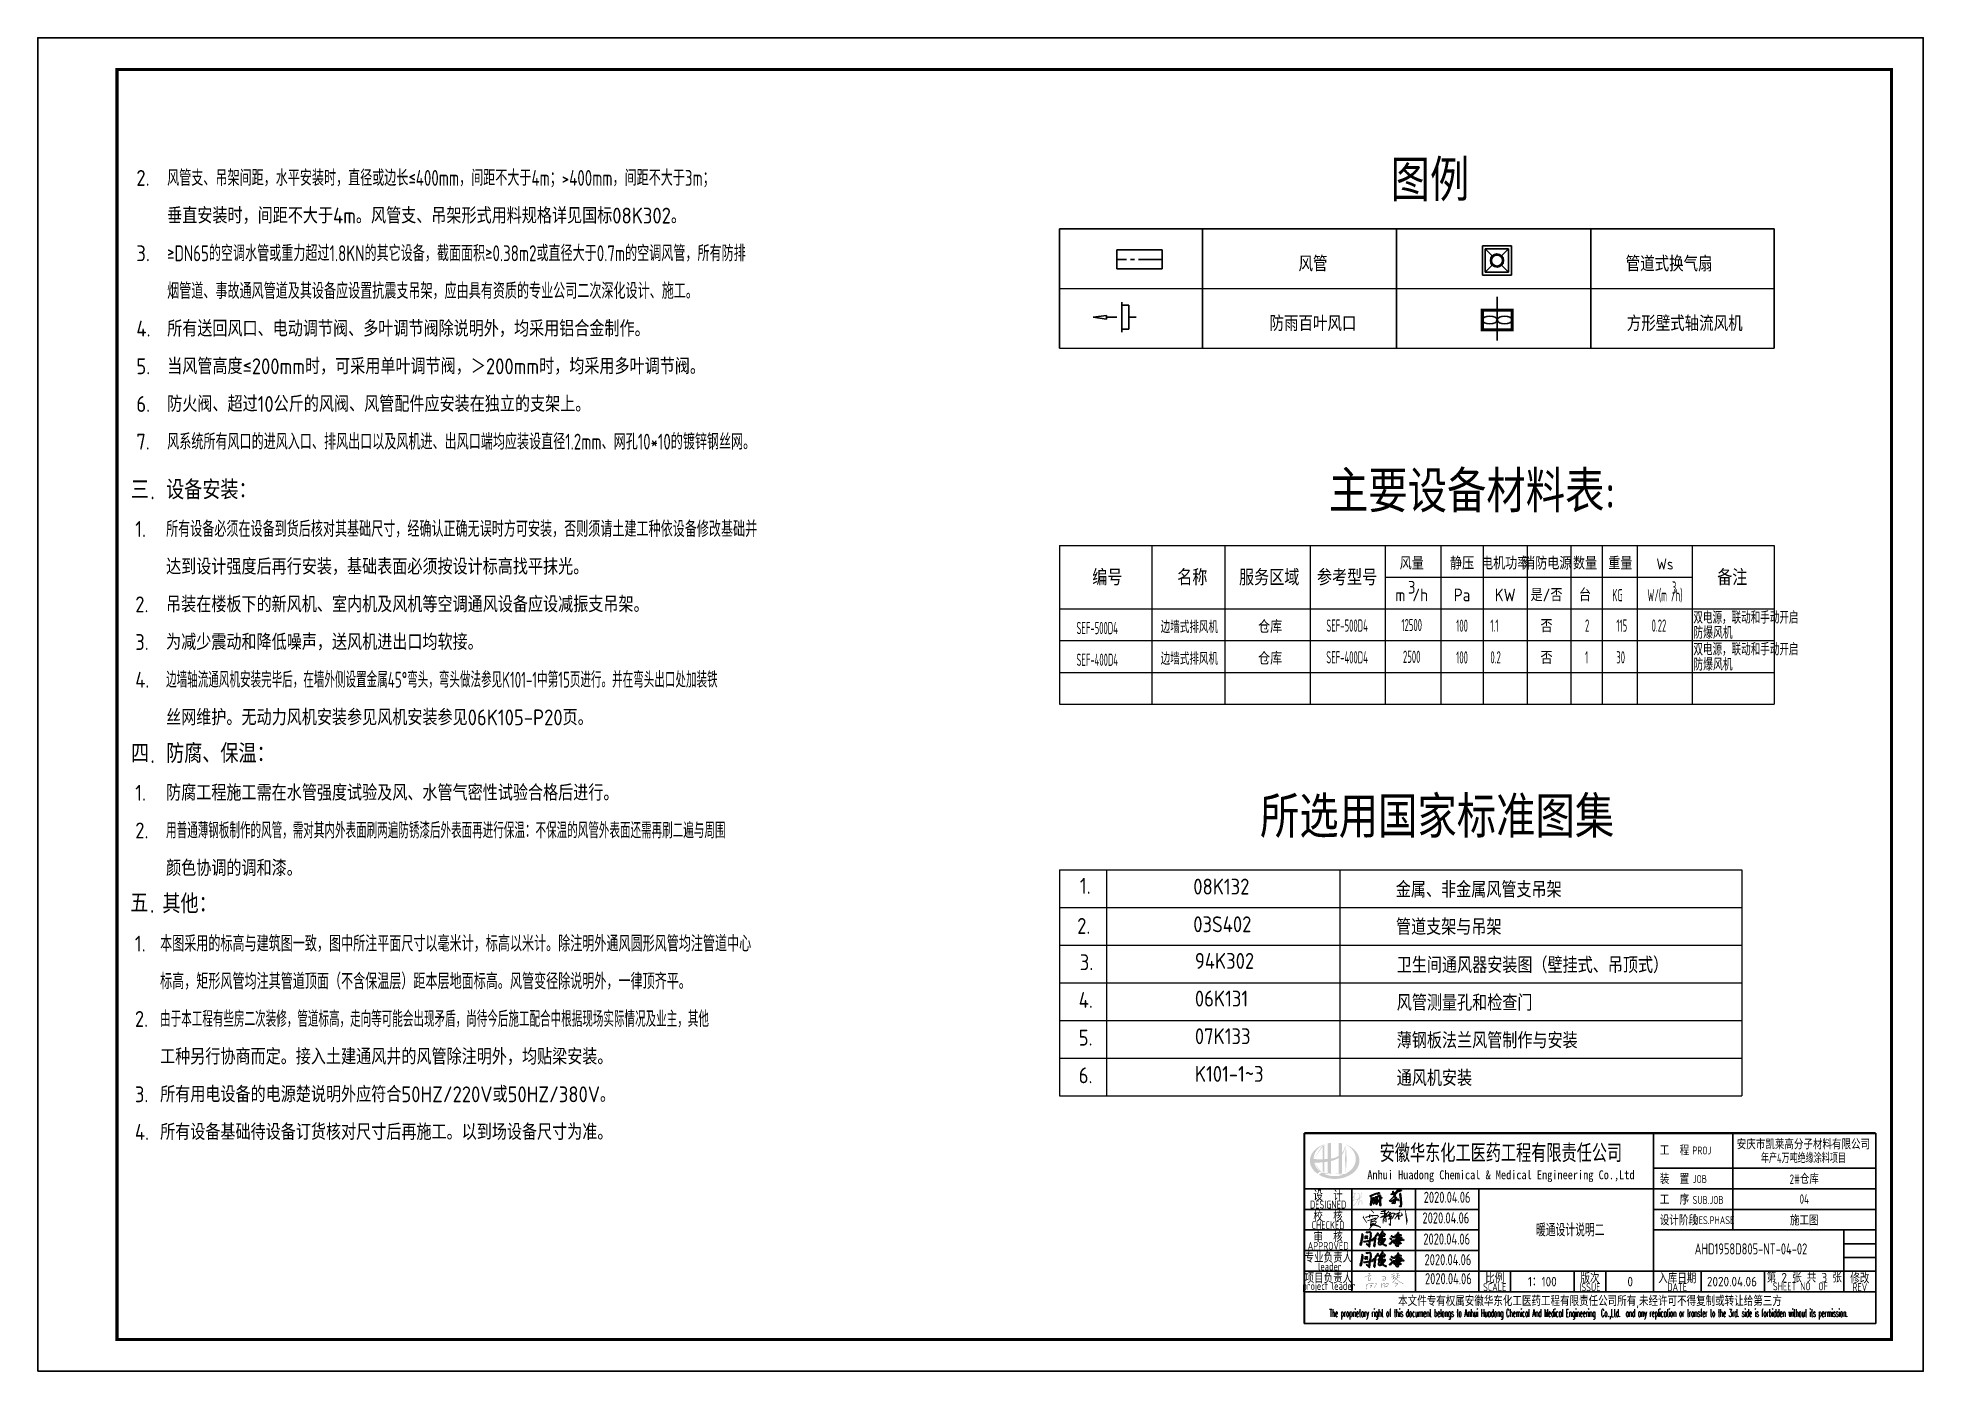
# Model space of a CAD drawing. Extents: x 4857502 to 7068445, y -422737 to 2032183.
# Drawn here: x 4857507 to 4916907, y -363337 to -321337 of the extents above; entities that cross this region are included whole.
import ezdxf
from ezdxf.enums import TextEntityAlignment as Align

# ---------------------------------------------------------------- set-up
doc = ezdxf.new("R2010")
doc.units = 0
doc.header["$LTSCALE"] = 1000
doc.header["$MEASUREMENT"] = 0
doc.linetypes.add('CENTER2', pattern=[1.125, 0.75, -0.125, 0.125, -0.125])
doc.layers.get('0').update_dxf_attribs({"linetype": 'CONTINUOUS'})
for name, color, linetype in [('DIM_SYMB', 3, 'CONTINUOUS'), ('DUCT-回风风口', 7, 'CONTINUOUS'), ('DUCT-送风中心线', 5, 'CENTER2'), ('DUCT-送风管', 4, 'CONTINUOUS'), ('PUB_TEXT', 7, 'CONTINUOUS'), ('TH_TITLE', 7, 'CONTINUOUS')]:
    doc.layers.add(name, color=color, linetype=linetype)
doc.styles.add('AHD_TQ', font='sceie.shx', dxfattribs={"bigfont": 'sceic.shx'})
doc.styles.add('AHD_TQ_S', font='')
doc.styles.add('ECEC_TQ', font='txt_l.shx', dxfattribs={"bigfont": 'hztxt_l.shx'})
doc.styles.add('sceie', font='SCEIE', dxfattribs={"width": 0.75, "bigfont": 'SCEIC'})
doc.styles.get("Standard").update_dxf_attribs({"font": 'SCEIE', "bigfont": 'SCEIC'})
doc.styles.add('TSSD_Rein', font='Tssdeng.shx', dxfattribs={"width": 0.7, "bigfont": 'hztxt.shx'})
doc.styles.get('AHD_TQ_S').set_extended_font_data('SimSun')

msp = doc.modelspace()

# ---------------------------------------------------------------- texts
for s, height, style, width, p in [('安徽华东化工医药工程有限责任公司', 500, 'AHD_TQ_S', 0.7, (4903602.1, -356437.3)), ('安庆市凯莱高分子材料有限公司', 300, 'sceie', 0.8, (4913130.9, -356167.2)), ('Anhui Huadong Chemical & Medical Engineering Co.,Ltd', 280, 'AHD_TQ_S', 0.85, (4903602.1, -357187.3)), ('年产4万吨绝缘涂料项目', 300, 'sceie', 0.65, (4913130.9, -356602.2)), ('2#仓库', 300, 'sceie', 0.8, (4913157.2, -357262.3)), ('DESIGNED', 250, 'AHD_TQ', 0.75, (4898157.2, -358087.3)), ('04', 300, 'sceie', 0.8, (4913157.2, -357912.3)), ('CHECKED', 250, 'AHD_TQ', 0.75, (4898157.2, -358737.3)), ('施工图', 300, 'sceie', 0.8, (4913157.2, -358562.3)), ('APPROVED', 250, 'AHD_TQ', 0.75, (4898157.2, -359387.3)), ('leader', 250, 'AHD_TQ', 0.75, (4898209.1, -360037.3)), ('project leader', 250, 'AHD_TQ', 0.75, (4898182.7, -360687.3)), ('SHEET NO  OF  ', 250, 'AHD_TQ', 0.75, (4913157.2, -360662.3)), ('SCALE', 250, 'AHD_TQ', 0.75, (4903407.2, -360687.3)), ('ISSUE', 250, 'AHD_TQ', 0.75, (4906407.2, -360687.3)), ('DATE', 250, 'AHD_TQ', 0.75, (4909157.2, -360687.3)), ('REV', 250, 'AHD_TQ', 0.75, (4914907.2, -360687.3)), ('The proprietary right of this document belongs to Anhui Huadong Chemical And Medical Engineering  Co.,Ltd.  and any replication or transfer to the 3rd. side is forbidden without its permission. ', 250, 'ECEC_TQ', 0.4, (4906407.2, -361537.3))]:
    msp.add_text(s, height=height, dxfattribs=dict(style=style, width=width)).set_placement(p, align=Align.MIDDLE)
at = {"style": 'AHD_TQ'}
for s, p in [('工  程 ', (4908607.2, -356537.3)), ('装  置 ', (4908607.2, -357437.3)), ('工  序 ', (4908607.2, -358087.3))]:
    msp.add_text(s, height=300, dxfattribs=at).set_placement(p)
for s, height, width, p in [('PROJ', 250, 0.75, (4909631.6, -356507.9)), ('JOB', 250, 0.75, (4909649.6, -357404.5)), ('SUB.JOB', 250, 0.75, (4909638, -358067.2)), ('设计阶段', 300, 0.8, (4908607.2, -358737.3)), ('DES.PHASE', 250, 0.75, (4909665.3, -358704))]:
    msp.add_text(s, height=height, dxfattribs=dict(at, width=width)).set_placement(p)
for s, p in [('设  计', (4898157.2, -357787.3)), ('校  核', (4898157.2, -358437.3)), ('审  核', (4898157.2, -359087.3)), ('专业负责人', (4898165.5, -359737.3)), ('项目负责人', (4898165.5, -360387.3)), ('比例', (4903407.2, -360387.3)), ('版次', (4906407.2, -360387.3)), ('入库日期', (4909157.2, -360387.3)), ('第 2 张 共 3 张', (4913157.2, -360362.3)), ('修改', (4914907.2, -360387.3)), ('本文件专有权属安徽华东化工医药工程有限责任公司所有,未经许可不得复制或转让给第三方', (4906407.2, -361137.3))]:
    msp.add_text(s, height=300, dxfattribs=at).set_placement(p, align=Align.MIDDLE)
at = {"style": 'sceie', "width": 0.8}
for tag, p in [('2020.04.06', (4901906.6, -357857.1)), ('2020.04.06', (4901867.5, -358507.7)), ('2020.04.06', (4901893.5, -359171.3)), ('AHD1958D805-NT-04-02', (4911478, -359483.6)), ('2020.04.06', (4901932.6, -359821.9)), ('2020.04.06', (4901945.6, -360420.5))]:
    msp.add_attdef(tag, text='200320-02-040', height=350, dxfattribs=at).set_placement(p, align=Align.MIDDLE)
at = {"lineweight": -3, "style": 'AHD_TQ'}
for tag, text, p in [('1：100', '1:100', (4904907.2, -360512.3)), ('0', '0', (4907674.1, -360512.3))]:
    msp.add_attdef(tag, text=text, height=300, dxfattribs=at).set_placement(p, align=Align.MIDDLE)
at = {"style": 'AHD_TQ'}
for tag, p in [('0', (4907674.1, -360512.3)), ('2020.04.06', (4910879.3, -360512.3))]:
    msp.add_attdef(tag, text='0', height=300, dxfattribs=at).set_placement(p, align=Align.MIDDLE)
at = {"layer": 'DIM_SYMB', "color": 7, "linetype": 'ByBlock', "style": 'TSSD_Rein', "width": 0.7}
msp.add_text('暖通设计说明二', height=400, dxfattribs=at).set_placement((4904707.7, -359089.4))
at = {"layer": 'PUB_TEXT', "lineweight": 0}
for s, height, p in [('2.  ', 500, (4860614.9, -326003.1)), ('图例', 1305.25, (4900127.7, -326486.6)), ('垂直安装时，间距不大于4m。风管支、吊架形式用料规格详见国标08K302。', 500, (4861586, -327189.7)), ('3.  ', 500, (4860614.9, -328376.3)), ('4.  ', 500, (4860614.9, -330749.5)), ('所有送回风口、电动调节阀、多叶调节阀除说明外，均采用铝合金制作。', 500, (4861586, -330749.5)), ('5.  ', 500, (4860614.9, -331936.1)), ('当风管高度≤200mm时，可采用单叶调节阀，＞200mm时，均采用多叶调节阀。', 500, (4861586, -331936.1)), ('6.  ', 500, (4860614.9, -333122.6)), ('防火阀、超过10公斤的风阀、风管配件应安装在独立的支架上。', 500, (4861586, -333122.6)), ('7.  ', 500, (4860614.9, -334309.2)), ('主要设备材料表:', 1305.25, (4898183.5, -336284.1)), ('三', 600, (4860443.8, -335874.3)), ('设备安装：', 600, (4861551.6, -335874.3)), ('.', 600, (4861050.6, -335874.3)), ('1.  ', 500, (4860580.5, -337060.8)), ('达到设计强度后再行安装，基础表面必须按设计标高找平抹光。', 500, (4861551.6, -338247.4)), ('2.  ', 500, (4860580.5, -339434)), ('吊装在楼板下的新风机、室内机及风机等空调通风设备应设减振支吊架。', 500, (4861551.6, -339434)), ('3.  ', 500, (4860580.5, -340620.6)), ('为减少震动和降低噪声，送风机进出口均软接。', 500, (4861551.6, -340620.6)), ('4.  ', 500, (4860580.5, -341807.2)), ('丝网维护。无动力风机安装参见风机安装参见06K105-P20页。', 500, (4861551.6, -342993.8)), ('四', 600, (4860443.8, -344180.4)), ('防腐、保温：', 600, (4861551.6, -344180.4)), ('.', 600, (4861050.6, -344180.4)), ('1.  ', 500, (4860580.5, -345367)), ('防腐工程施工需在水管强度试验及风、水管气密性试验合格后进行。', 500, (4861551.6, -345367)), ('所选用国家标准图集', 1305.25, (4896011.5, -346535.3)), ('2.  ', 500, (4860580.5, -346553.5)), ('颜色协调的调和漆。', 500, (4861551.6, -347740.1)), ('1.', 500, (4890338.7, -348299.4)), ('08K132', 500, (4893909.7, -348322.7)), ('金属、非金属风管支吊架      ', 500, (4900289.8, -348417.4)), ('五', 600, (4860420.8, -348891.3)), ('其他：', 600, (4861436.7, -348911.9)), ('.', 600, (4861037, -348897.6)), ('2.', 500, (4890252.9, -349560.5)), ('03S402', 500, (4893909.7, -349509.3)), ('管道支架与吊架     ', 500, (4900296, -349596.8)), ('1.', 500, (4860569.3, -350118.1)), ('3.', 500, (4890334.7, -350705)), ('94K302', 500, (4893960, -350662.5)), ('卫生间通风器安装图（壁挂式、吊顶式）', 500, (4900319.1, -350796.1)), ('4.', 500, (4890301.1, -351893.5)), ('06K131', 500, (4893960, -351849.1)), ('风管测量孔和检查门', 500, (4900319.1, -351982.7)), ('2.', 500, (4860569.3, -352491.3)), ('5.', 500, (4890301.1, -353080.1)), ('07K133', 500, (4893960, -353035.7)), ('薄钢板法兰风管制作与安装', 500, (4900319.1, -353169.3)), ('工种另行协商而定。接入土建通风井的风管除注明外，均贴梁安装。', 500, (4861363.1, -353677.9)), ('6.', 500, (4890301.1, -354266.7)), ('K101-1~3', 500, (4893960, -354222.3)), ('通风机安装', 500, (4900319.1, -354355.9)), ('3.', 500, (4860569.3, -354864.5)), ('所有用电设备的电源楚说明外应符合50HZ/220V或50HZ/380V。', 500, (4861363.1, -354864.5)), ('4.', 500, (4860569.3, -356051.1)), ('所有设备基础待设备订货核对尺寸后再施工。以到场设备尺寸为准。', 500, (4861363.1, -356051.1))]:
    msp.add_text(s, height=height, dxfattribs=at).set_placement(p)
for s, width, p in [('风管支、吊架间距，水平安装时，直径或边长≤400mm，间距不大于4m；>400mm，间距不大于3m；', 0.8, (4861586, -326003.1)), ('≥DN65的空调水管或重力超过1.8KN的其它设备，截面面积≥0.38m2或直径大于0.7m的空调风管，所有防排', 0.8, (4861586, -328376.3)), ('烟管道、事故通风管道及其设备应设置抗震支吊架，应由具有资质的专业公司二次深化设计、施工。', 0.8, (4861586, -329562.9)), ('风系统所有风口的进风入口、排风出口以及风机进、出风口端均应装设直径1.2mm、网孔10*10的镀锌钢丝网。', 0.8, (4861586, -334309.2)), ('所有设备必须在设备到货后核对其基础尺寸，经确认正确无误时方可安装，否则须请土建工种依设备修改基础并', 0.8, (4861551.6, -337060.8)), ('边墙轴流通风机安装完毕后，在墙外侧设置金属45%%D弯头，弯头做法参见K101-1中第15页进行。并在弯头出口处加装铁', 0.7, (4861551.6, -341807.2)), ('用普通薄钢板制作的风管，需对其内外表面刷两遍防锈漆后外表面再进行保温：不保温的风管外表面还需再刷二遍与周围', 0.7, (4861551.6, -346553.5)), ('本图采用的标高与建筑图一致，图中所注平面尺寸以毫米计，标高以米计。除注明外通风圆形风管均注管道中心', 0.8, (4861363.1, -350118.1)), ('标高，矩形风管均注其管道顶面（不含保温层）距本层地面标高。风管变径除说明外，一律顶齐平。', 0.8, (4861363.1, -351304.7)), ('由于本工程有些房二次装修，管道标高，走向等可能会出现矛盾，尚待今后施工配合中根据现场实际情况及业主，其他', 0.7, (4861363.1, -352491.3))]:
    msp.add_text(s, height=500, dxfattribs=dict(at, width=width)).set_placement(p)
for s, height, p in [('风管', 480, (4897681.8, -328698.9)), ('管道式换气扇', 480, (4908900.3, -328698.9)), ('防雨百叶风口', 480, (4897681.8, -330578.4)), ('方形壁式轴流风机', 480, (4909390.7, -330578.4)), ('风量', 400, (4900791.4, -338087.1)), ('静压', 400, (4902377.5, -338087.1)), ('电机功率', 400, (4903735.8, -338087.1)), ('消防电源', 400, (4905062.3, -338087.1)), ('数量', 400, (4906251.2, -338087.1)), ('重量', 400, (4907362.7, -338087.1)), ('Ws', 350, (4908768.7, -338087.1)), ('编号', 500, (4891202.1, -338587.1)), ('名称', 500, (4893879.8, -338587.1)), ('服务区域', 500, (4896301.7, -338587.1)), ('参考型号', 500, (4898755.3, -338587.1)), ('3', 400, (4900791.4, -338845.4)), ('备注', 500, (4910890.3, -338587.1)), ('m /h', 400, (4900791.4, -339087.1)), ('Pa', 400, (4902377.5, -339087.1)), ('KW', 400, (4903735.8, -339087.1)), ('是/否', 400, (4905038, -339087.1)), ('台', 400, (4906251.2, -339087.1)), ('仓库', 400, (4896330.6, -340087.1)), ('否', 400, (4905038, -340063.7)), ('仓库', 400, (4896330.6, -341087.1)), ('否', 400, (4905038, -341063.7))]:
    msp.add_text(s, height=height, dxfattribs=at).set_placement(p, align=Align.CENTER)
at = {"layer": 'PUB_TEXT', "width": 0.6}
for s, height, p in [('3', 385.8, (4909060.7, -338845.4)), ('KG', 385.82, (4907274, -339087.1)), ('W/(m /h)', 385.82, (4908768.7, -339087.1)), ('边墙式排风机', 385.82, (4893787.1, -340087.1)), ('SEF-500D4', 385.82, (4898755.3, -340044.7)), ('12500', 385.82, (4900791.4, -340027.6)), ('边墙式排风机', 385.82, (4893787.1, -341087.1)), ('SEF-400D4', 385.82, (4898755.3, -341044.7)), ('2500', 385.82, (4900791.4, -341027.6))]:
    msp.add_text(s, height=height, dxfattribs=at).set_placement(p, align=Align.CENTER)
at = {"layer": 'PUB_TEXT'}
for s, height, width, p in [('SEF-500D4', 385.82, 0.6, (4890229.9, -340122.2)), ('100', 385.82, 0.6, (4902193.4, -340048.4)), ('1.1', 385.82, 0.6, (4903269.8, -340044.7)), ('2', 385.8, 0.6, (4906251.2, -340044.7)), ('115', 385.82, 0.6, (4907237.3, -340044.7)), ('0.22', 385.82, 0.6, (4908348.4, -340044.7)), ('双电源，联动和手动开启', 385.816, 0.6, (4909665, -339791.4)), ('防爆风机', 385.82, 0.8, (4909665, -340268.5)), ('SEF-400D4', 385.82, 0.6, (4890229.9, -341122.2)), ('100', 385.82, 0.6, (4902193.4, -341048.4)), ('0.2', 385.82, 0.6, (4903269.8, -341044.7)), ('1', 385.8, 0.6, (4906251.2, -341044.7)), ('30', 385.82, 0.6, (4907237.3, -341044.7)), ('双电源，联动和手动开启', 385.816, 0.6, (4909665, -340791.4)), ('防爆风机', 385.82, 0.8, (4909665, -341268.5))]:
    msp.add_text(s, height=height, dxfattribs=dict(at, width=width)).set_placement(p)

# ---------------------------------------------------------------- blocks, each defined once
blk = doc.blocks.new('$风口$00000098')
for p, q in [((0, 0), (-100, 0)), ((0, 200), (100, 200)), ((0, -200), (0, 200)), ((100, 250), (100, -250)), ((172, 0), (315, 0)), ((315, 31), (500, 0)), ((315, 31), (315, -31)), ((315, -31), (500, 0)), ((100, -200), (0, -200))]:
    blk.add_line(p, q)
blk = doc.blocks.new('A$C744C32FA')
at = {"const_width": 30}
for points in [[(-2326, 582), (-2064, 692), (-1816, 796), (-1490, 848), (-1270, 844)], [(-1936, 1093), (-1737, 1077), (-1648, 1041), (-1810, 905)], [(-1731, 663), (-1881, 583), (-1870, 98)], [(-1827, 396), (-1624, 407), (-1683, 178), (-1785, 172)], [(-164, 18), (-164, 609), (181, 609), (259, 574), (264, 359)], [(-164, 314), (-7, 353), (104, 403)], [(-134, 116), (-29, 188), (93, 237), (170, 221), (209, 331), (264, 359)], [(942, 898), (1107, 926), (1169, 977), (1294, 1000)], [(948, 580), (1073, 676), (1203, 739), (1357, 744), (1391, 773)], [(1507, 561), (1490, 391), (1400, 274), (1309, 157), (1214, 34), (1126, -80), (1076, -119)], [(1096, 313), (1232, 433), (1357, 563), (1402, 586)], [(1192, 881), (1164, 478), (1155, 349)], [(1369, -2), (1421, -24), (1477, -51)], [(1510, 451), (1603, 321), (1697, 211), (1854, 88), (1967, -1), (2044, -62), (2137, -96), (2323, -163), (2364, -162), (2404, -149), (2384, -156)], [(1530, 654), (1647, 720), (1785, 749), (1891, 785), (2007, 796)], [(1541, 978), (1734, 989), (1818, 1000), (1872, 989)], [(1603, 465), (1698, 528), (1794, 557), (1966, 568), (2003, 590)], [(1706, 987), (1698, 528)], [(-2108, -913), (-2158, -364), (-1863, -238), (-1491, -154), (-1069, -179), (-858, -255), (-909, -331), (-1198, -765)], [(-1677, -676), (-1677, -347)], [(-1677, -415), (-1452, -396), (-1441, -504), (-1677, -676)], [(-238, -177), (-238, -696)], [(-193, -327), (-59, -250), (154, -178), (450, -162), (558, -210), (534, -366), (450, -489), (346, -609)], [(-47, -485), (45, -414), (178, -350), (322, -338)], [(-3, -681), (142, -597), (326, -529), (398, -549)], [(1332, -239), (1431, -185), (1526, -163), (1671, -155), (1722, -174), (1703, -260), (1445, -564)]]:
    blk.add_lwpolyline(points, dxfattribs=at)

# ---------------------------------------------------------------- hatches: boundary and pattern name
h = msp.add_hatch(color=256)
edge = h.paths.add_edge_path()
edge.add_spline(control_points=[(4898243.7, -356715.7), (4898249.8, -356714.3), (4898255.9, -356712.9), (4898305, -356701), (4898347.6, -356688), (4898422.6, -356656.9), (4898455.5, -356639.9), (4898486.4, -356619.3)], knot_values=[61.629012, 61.629012, 61.629012, 61.629012, 63.3304306, 63.3304306, 75.3536336, 75.3536336, 85.3986489, 85.3986489, 85.3986489, 85.3986489], degree=3, periodic=0)
edge.add_line((4898486.4, -356619.3), (4898486.4, -357129.5))
edge.add_spline(control_points=[(4898486.4, -357129.5), (4898503.5, -357126.8), (4898520.5, -357123.5), (4898555.3, -357115.4), (4898573, -357110.6), (4898590.4, -357105.1)], knot_values=[4.9084564, 4.9084564, 4.9084564, 4.9084564, 4.9928212, 4.9928212, 5.0830337, 5.0830337, 5.0830337, 5.0830337], degree=3, periodic=0)
edge.add_line((4898590.4, -357105.1), (4898590.4, -356523.7))
edge.add_spline(control_points=[(4898590.4, -356523.7), (4898599, -356512.7), (4898607.2, -356501.4), (4898633.3, -356461.7), (4898649, -356431.8), (4898678.2, -356359), (4898689.4, -356315.2), (4898694.1, -356269.9), (4898694.3, -356268.6), (4898694.4, -356267.3)], knot_values=[97.9917441, 97.9917441, 97.9917441, 97.9917441, 101.6421898, 101.6421898, 110.3379755, 110.3379755, 121.9343221, 121.9343221, 122.2706915, 122.2706915, 122.2706915, 122.2706915], degree=3, periodic=0)
edge.add_line((4898694.4, -356267.3), (4898694.4, -356196.9))
edge.add_spline(control_points=[(4898694.4, -356196.9), (4898694.3, -356204.6), (4898693.9, -356212.2), (4898693.4, -356219.9)], knot_values=[126.194075, 126.194075, 126.194075, 126.194075, 128.3967624, 128.3967624, 128.3967624, 128.3967624], degree=3, periodic=0)
edge.add_spline(control_points=[(4898693.4, -356219.9), (4898692.9, -356226.1), (4898692.3, -356232.3), (4898691.5, -356238.5)], knot_values=[124.4170495, 124.4170495, 124.4170495, 124.4170495, 126.194075, 126.194075, 126.194075, 126.194075], degree=3, periodic=0)
edge.add_spline(control_points=[(4898691.5, -356238.5), (4898690.4, -356247.7), (4898688.9, -356256.8), (4898687.1, -356265.9)], knot_values=[121.8052898, 121.8052898, 121.8052898, 121.8052898, 124.4170495, 124.4170495, 124.4170495, 124.4170495], degree=3, periodic=0)
edge.add_spline(control_points=[(4898687.1, -356265.9), (4898684.7, -356278.1), (4898681.8, -356290.2), (4898678.3, -356302.2)], knot_values=[118.3157402, 118.3157402, 118.3157402, 118.3157402, 121.8052898, 121.8052898, 121.8052898, 121.8052898], degree=3, periodic=0)
edge.add_spline(control_points=[(4898678.3, -356302.2), (4898674.8, -356314.3), (4898670.7, -356326.3), (4898666.2, -356338.2)], knot_values=[114.7959879, 114.7959879, 114.7959879, 114.7959879, 118.3157402, 118.3157402, 118.3157402, 118.3157402], degree=3, periodic=0)
edge.add_spline(control_points=[(4898666.2, -356338.2), (4898661.7, -356349.9), (4898656.7, -356361.4), (4898651.3, -356372.8)], knot_values=[111.3296409, 111.3296409, 111.3296409, 111.3296409, 114.7959879, 114.7959879, 114.7959879, 114.7959879], degree=3, periodic=0)
edge.add_spline(control_points=[(4898651.3, -356372.8), (4898645.8, -356384.3), (4898639.8, -356395.7), (4898633.3, -356406.7)], knot_values=[107.7952896, 107.7952896, 107.7952896, 107.7952896, 111.3296409, 111.3296409, 111.3296409, 111.3296409], degree=3, periodic=0)
edge.add_spline(control_points=[(4898633.3, -356406.7), (4898627, -356417.6), (4898620.3, -356428.1), (4898613.2, -356438.4)], knot_values=[104.3435789, 104.3435789, 104.3435789, 104.3435789, 107.7952896, 107.7952896, 107.7952896, 107.7952896], degree=3, periodic=0)
edge.add_spline(control_points=[(4898613.2, -356438.4), (4898605.9, -356448.8), (4898598.3, -356458.8), (4898590.4, -356468.5)], knot_values=[100.8506997, 100.8506997, 100.8506997, 100.8506997, 104.3435789, 104.3435789, 104.3435789, 104.3435789], degree=3, periodic=0)
edge.add_line((4898590.4, -356468.5), (4898590.4, -356159.2))
edge.add_spline(control_points=[(4898590.4, -356159.2), (4898556.3, -356151.7), (4898521.5, -356145.8), (4898486.4, -356141.7)], knot_values=[4.4239994, 4.4239994, 4.4239994, 4.4239994, 4.5587406, 4.5587406, 4.5587406, 4.5587406], degree=3, periodic=0)
edge.add_line((4898486.4, -356141.7), (4898486.4, -356559.8))
edge.add_spline(control_points=[(4898486.4, -356559.8), (4898414.4, -356604.4), (4898330.2, -356627.6), (4898243.7, -356640.6)], knot_values=[63.2462151, 63.2462151, 63.2462151, 63.2462151, 87.6891235, 87.6891235, 87.6891235, 87.6891235], degree=3, periodic=0)
edge.add_line((4898243.7, -356640.6), (4898243.7, -356141.7))
edge.add_spline(control_points=[(4898243.7, -356141.7), (4898208.5, -356145.8), (4898173.8, -356151.7), (4898139.7, -356159.2)], knot_values=[4.8660382, 4.8660382, 4.8660382, 4.8660382, 5.0007773, 5.0007773, 5.0007773, 5.0007773], degree=3, periodic=0)
edge.add_line((4898139.7, -356159.2), (4898139.7, -356652.1))
edge.add_spline(control_points=[(4898139.7, -356652.1), (4898138, -356652.2), (4898103.1, -356654.8), (4898068.5, -356656.6), (4898035.7, -356657.6)], knot_values=[43.6573559, 43.6573559, 43.6573559, 43.6573559, 44.1342527, 53.4970917, 53.4970917, 53.4970917, 53.4970917], degree=3, periodic=0)
edge.add_line((4898035.7, -356657.6), (4898035.7, -356188.5))
edge.add_spline(control_points=[(4898035.7, -356188.5), (4898018.7, -356194.3), (4898001.9, -356200.6), (4897985.5, -356207.4)], knot_values=[5.1415698, 5.1415698, 5.1415698, 5.1415698, 5.2129208, 5.2129208, 5.2129208, 5.2129208], degree=3, periodic=0)
edge.add_spline(control_points=[(4897985.5, -356207.4), (4897978.6, -356210.2), (4897971.8, -356213.1), (4897939.5, -356227.3), (4897915, -356239.5), (4897891.5, -356252.7)], knot_values=[5.2129208, 5.2129208, 5.2129208, 5.2129208, 5.2429596, 5.2429596, 5.3556227, 5.3556227, 5.3556227, 5.3556227], degree=3, periodic=0)
edge.add_spline(control_points=[(4897891.5, -356252.7), (4897876.6, -356261.1), (4897862.2, -356269.8), (4897848.2, -356278.9)], knot_values=[5.3556227, 5.3556227, 5.3556227, 5.3556227, 5.4269737, 5.4269737, 5.4269737, 5.4269737], degree=3, periodic=0)
edge.add_spline(control_points=[(4897848.2, -356278.9), (4897840.8, -356283.8), (4897833.5, -356288.7), (4897820, -356298.2), (4897813.8, -356302.7), (4897807.6, -356307.3)], knot_values=[5.4269737, 5.4269737, 5.4269737, 5.4269737, 5.4647645, 5.4647645, 5.4983247, 5.4983247, 5.4983247, 5.4983247], degree=3, periodic=0)
edge.add_spline(control_points=[(4897807.6, -356307.3), (4897781.6, -356326.9), (4897757.5, -356347.7), (4897735.6, -356369.7)], knot_values=[5.4983247, 5.4983247, 5.4983247, 5.4983247, 5.6410266, 5.6410266, 5.6410266, 5.6410266], degree=3, periodic=0)
edge.add_spline(control_points=[(4897735.6, -356369.7), (4897728.6, -356376.7), (4897721.9, -356383.8), (4897701.4, -356406.4), (4897688.5, -356422.2), (4897676.7, -356438.4)], knot_values=[5.6410266, 5.6410266, 5.6410266, 5.6410266, 5.6865694, 5.6865694, 5.7837285, 5.7837285, 5.7837285, 5.7837285], degree=3, periodic=0)
edge.add_spline(control_points=[(4897676.7, -356438.4), (4897661.6, -356459.2), (4897648.3, -356480.6), (4897635.2, -356505.6), (4897633.6, -356508.7), (4897632, -356511.9)], knot_values=[5.7837285, 5.7837285, 5.7837285, 5.7837285, 5.9083744, 5.9083744, 5.9264305, 5.9264305, 5.9264305, 5.9264305], degree=3, periodic=0)
edge.add_spline(control_points=[(4897632, -356511.9), (4897619.5, -356537), (4897609.5, -356562.7), (4897602, -356588.6)], knot_values=[5.9264305, 5.9264305, 5.9264305, 5.9264305, 6.0691324, 6.0691324, 6.0691324, 6.0691324], degree=3, periodic=0)
edge.add_spline(control_points=[(4897602, -356588.6), (4897598.8, -356599.7), (4897596, -356610.9), (4897590.6, -356637), (4897588.4, -356652.1), (4897586.9, -356667.1)], knot_values=[6.0691324, 6.0691324, 6.0691324, 6.0691324, 6.1301793, 6.1301793, 6.2118343, 6.2118343, 6.2118343, 6.2118343], degree=3, periodic=0)
edge.add_spline(control_points=[(4897586.9, -356667.1), (4897585.7, -356680.3), (4897585, -356693.5), (4897585, -356706.7)], knot_values=[6.2118343, 6.2118343, 6.2118343, 6.2118343, 6.2831853, 6.2831853, 6.2831853, 6.2831853], degree=3, periodic=0)
edge.add_spline(control_points=[(4897585, -356706.7), (4897585, -356716), (4897585.4, -356725.4), (4897586, -356734.7)], knot_values=[6.2831853, 6.2831853, 6.2831853, 6.2831853, 6.3336547, 6.3336547, 6.3336547, 6.3336547], degree=3, periodic=0)
edge.add_spline(control_points=[(4897586, -356734.7), (4897587.2, -356753.3), (4897589.8, -356771.9), (4897593.5, -356790.5)], knot_values=[6.3336547, 6.3336547, 6.3336547, 6.3336547, 6.4345936, 6.4345936, 6.4345936, 6.4345936], degree=3, periodic=0)
edge.add_spline(control_points=[(4897593.5, -356790.5), (4897593.8, -356791.7), (4897594, -356792.9), (4897598, -356811.4), (4897602.7, -356828.6), (4897608.6, -356845.6)], knot_values=[6.4345936, 6.4345936, 6.4345936, 6.4345936, 6.4412784, 6.4412784, 6.5355325, 6.5355325, 6.5355325, 6.5355325], degree=3, periodic=0)
edge.add_spline(control_points=[(4897608.6, -356845.6), (4897614.8, -356863.8), (4897622.3, -356881.9), (4897631.1, -356899.7)], knot_values=[6.5355325, 6.5355325, 6.5355325, 6.5355325, 6.6364714, 6.6364714, 6.6364714, 6.6364714], degree=3, periodic=0)
edge.add_spline(control_points=[(4897631.1, -356899.7), (4897633.3, -356904.1), (4897635.6, -356908.6), (4897644.9, -356926.2), (4897652.6, -356939.3), (4897661, -356952.1)], knot_values=[6.6364714, 6.6364714, 6.6364714, 6.6364714, 6.6618943, 6.6618943, 6.7374102, 6.7374102, 6.7374102, 6.7374102], degree=3, periodic=0)
edge.add_spline(control_points=[(4897661, -356952.1), (4897672.2, -356969.3), (4897684.5, -356986.1), (4897698.1, -357002.5)], knot_values=[6.7374102, 6.7374102, 6.7374102, 6.7374102, 6.8383491, 6.8383491, 6.8383491, 6.8383491], degree=3, periodic=0)
edge.add_spline(control_points=[(4897698.1, -357002.5), (4897704, -357009.6), (4897710.1, -357016.7), (4897724.7, -357032.6), (4897733.2, -357041.5), (4897742.1, -357050.1)], knot_values=[6.8383491, 6.8383491, 6.8383491, 6.8383491, 6.8825101, 6.8825101, 6.939288, 6.939288, 6.939288, 6.939288], degree=3, periodic=0)
edge.add_spline(control_points=[(4897742.1, -357050.1), (4897757.9, -357065.5), (4897774.7, -357080.3), (4897792.6, -357094.5)], knot_values=[6.939288, 6.939288, 6.939288, 6.939288, 7.0402268, 7.0402268, 7.0402268, 7.0402268], degree=3, periodic=0)
edge.add_spline(control_points=[(4897792.6, -357094.5), (4897801.6, -357101.6), (4897810.8, -357108.6), (4897820.2, -357115.3)], knot_values=[7.0402268, 7.0402268, 7.0402268, 7.0402268, 7.0906963, 7.0906963, 7.0906963, 7.0906963], degree=3, periodic=0)
edge.add_line((4897820.2, -357115.3), (4897911.4, -357047))
edge.add_ellipse((4898365, -356654.7), major_axis=(665, 0), ratio=0.8066765, start_angle=192.819011, end_angle=226.985326, ccw=False)
edge.add_spline(control_points=[(4897716.6, -356773.7), (4897740.6, -356772.2), (4897764.7, -356770.8), (4897853.4, -356765.3), (4897918.2, -356760.9), (4897983.7, -356754.6)], knot_values=[11.3982633, 11.3982633, 11.3982633, 11.3982633, 18.4072897, 18.4072897, 37.1809397, 37.1809397, 37.1809397, 37.1809397], degree=3, periodic=0)
edge.add_line((4897983.7, -356754.6), (4897983.7, -357033.7))
edge.add_spline(control_points=[(4897983.7, -357033.7), (4897987.3, -357035.9), (4897990.9, -357038.1), (4898007.8, -357048.3), (4898021.6, -357055.9), (4898035.7, -357063.1)], knot_values=[4.0499446, 4.0499446, 4.0499446, 4.0499446, 4.0720206, 4.0720206, 4.153257, 4.153257, 4.153257, 4.153257], degree=3, periodic=0)
edge.add_line((4898035.7, -357063.1), (4898035.7, -356749.2))
edge.add_spline(control_points=[(4898035.7, -356749.2), (4898067.9, -356745.5), (4898100.3, -356741.3), (4898135.1, -356735.9), (4898137.4, -356735.5), (4898139.7, -356735.2)], knot_values=[42.1350086, 42.1350086, 42.1350086, 42.1350086, 51.3072277, 51.3072277, 51.9485742, 51.9485742, 51.9485742, 51.9485742], degree=3, periodic=0)
edge.add_line((4898139.7, -356735.2), (4898139.7, -357105.1))
edge.add_spline(control_points=[(4898139.7, -357105.1), (4898173.3, -357115.7), (4898208.2, -357123.9), (4898243.7, -357129.5)], knot_values=[4.3417397, 4.3417397, 4.3417397, 4.3417397, 4.5163155, 4.5163155, 4.5163155, 4.5163155], degree=3, periodic=0)
edge.add_line((4898243.7, -357129.5), (4898243.7, -356715.7))
edge = h.paths.add_edge_path(flags=16)
edge.add_ellipse((4898365, -356654.7), major_axis=(665, 0), ratio=0.8066765, start_angle=124.987462, end_angle=179.998983, ccw=False)
edge.add_line((4897983.7, -356215.2), (4897983.7, -356658.8))
edge.add_spline(control_points=[(4897983.7, -356658.8), (4897888.4, -356660.1), (4897794.4, -356657.1), (4897700, -356654.7)], knot_values=[11.2737302, 11.2737302, 11.2737302, 11.2737302, 38.6875129, 38.6875129, 38.6875129, 38.6875129], degree=3, periodic=0)
edge = h.paths.add_edge_path()
edge.add_spline(control_points=[(4897866.2, -357145.8), (4897897.3, -357164.8), (4897930.4, -357182.1), (4898015, -357219.3), (4898068.3, -357237.2), (4898179, -357263.7), (4898236.5, -357272.5), (4898352.6, -357280.2), (4898411.3, -357279.3), (4898526.9, -357267.8), (4898583.7, -357257.3), (4898692.8, -357227.2), (4898744.9, -357207.7), (4898841.8, -357160.8), (4898886.6, -357133.5), (4898966.5, -357072.5), (4899001.7, -357039), (4899061, -356967.5), (4899085.2, -356929.6), (4899121.5, -356851.5), (4899133.8, -356811.3), (4899146.4, -356730.1), (4899146.7, -356689.1), (4899135.2, -356607.6), (4899123.4, -356567.1), (4899087.8, -356488.4), (4899064, -356450.2), (4899005.2, -356378), (4898970.1, -356344), (4898890.3, -356282.4), (4898845.6, -356254.7), (4898764.4, -356214.9), (4898730, -356200.7), (4898694.4, -356188.5)], knot_values=[0.8864206, 0.8864206, 0.8864206, 0.8864206, 1.0405566, 1.0405566, 1.2611724, 1.2611724, 1.4817883, 1.4817883, 1.7024042, 1.7024042, 1.9230201, 1.9230201, 2.1436359, 2.1436359, 2.3642518, 2.3642518, 2.5848677, 2.5848677, 2.8054836, 2.8054836, 3.0260994, 3.0260994, 3.2467153, 3.2467153, 3.4685202, 3.4685202, 3.6903251, 3.6903251, 3.9121301, 3.9121301, 4.133935, 4.133935, 4.2832086, 4.2832086, 4.2832086, 4.2832086], degree=3, periodic=0)
edge.add_line((4898694.4, -356188.5), (4898694.4, -356188.5))
edge.add_spline(control_points=[(4898694.4, -356188.6), (4898694.4, -356191.4), (4898694.4, -356194.1), (4898694.4, -356196.9)], knot_values=[128.3967624, 128.3967624, 128.3967624, 128.3967624, 129.1921934, 129.1921934, 129.1921934, 129.1921934], degree=3, periodic=0)
edge.add_line((4898694.4, -356196.9), (4898694.4, -357120.8))
edge.add_ellipse((4898365, -356654.7), major_axis=(665, 0), ratio=0.8066765, start_angle=232.105419, end_angle=299.683338, ccw=False)
edge.add_line((4897956.6, -357078.1), (4897866.2, -357145.8))
edge = h.paths.add_edge_path(flags=16)
edge.add_ellipse((4898365, -356654.7), major_axis=(665, 0), ratio=0.8066765, start_angle=304.987462, end_angle=415.012105, ccw=False)
edge.add_line((4898746.4, -357094.2), (4898746.4, -356215.2))
at = {"linetype": 'Continuous'}
h = msp.add_hatch(color=0, dxfattribs=at)
h.paths.add_polyline_path([(4899022.2, -357748.1), (4899022.2, -357718.1), (4898972.2, -357723.1), (4898952.2, -357708.1), (4898937.2, -357708.1), (4898927.2, -357728.1), (4899002.2, -357743.1), (4898967.2, -357808.1), (4898907.2, -357883.1), (4898907.2, -357893.1), (4898922.2, -357893.1), (4898972.2, -357853.1), (4898982.2, -357858.1), (4898982.2, -357873.1), (4898967.2, -357908.1), (4898907.2, -357993.1), (4898922.2, -357998.1), (4898962.2, -357963.1), (4899022.2, -357933.1), (4899057.2, -357928.1), (4899072.2, -357943.1), (4899067.2, -357973.1), (4899022.2, -358048.1), (4898967.2, -358108.1), (4898937.2, -358118.1), (4898937.2, -358128.1), (4898947.2, -358133.1), (4898972.2, -358123.1), (4899017.2, -358078.1), (4899082.2, -357983.1), (4899097.2, -357938.1), (4899122.2, -357923.1), (4899132.2, -357928.1), (4899132.2, -357948.1), (4899092.2, -358108.1), (4899107.2, -358113.1), (4899117.2, -358103.1), (4899142.2, -358023.1), (4899172.2, -357978.1), (4899197.2, -357968.1), (4899212.2, -357988.1), (4899217.2, -358078.1), (4899237.2, -358088.1), (4899232.2, -357988.1), (4899212.2, -357958.1), (4899177.2, -357958.1), (4899157.2, -357978.1), (4899142.2, -358013.1), (4899132.2, -358013.1), (4899152.2, -357903.1), (4899232.2, -357848.1), (4899237.2, -357838.1), (4899227.2, -357833.1), (4899207.2, -357843.1), (4899162.2, -357878.1), (4899162.2, -357848.1), (4899192.2, -357813.1), (4899222.2, -357753.1), (4899227.2, -357723.1), (4899217.2, -357713.1), (4899192.2, -357708.1), (4899192.2, -357718.1), (4899207.2, -357728.1), (4899207.2, -357743.1), (4899182.2, -357798.1), (4899162.2, -357818.1), (4899152.2, -357743.1), (4899117.2, -357723.1), (4899082.2, -357728.1), (4899082.2, -357743.1), (4899087.2, -357733.1), (4899092.2, -357743.1), (4899112.2, -357738.1), (4899137.2, -357758.1), (4899142.2, -357848.1), (4899082.2, -357908.1), (4899052.2, -357908.1), (4898972.2, -357943.1), (4898967.2, -357938.1), (4898997.2, -357873.1), (4898997.2, -357838.1), (4898972.2, -357838.1), (4898967.2, -357828.1), (4898987.2, -357808.1), (4899007.2, -357763.1)])
h.paths.add_polyline_path([(4899607.2, -357773.1), (4899707.2, -357743.1), (4899722.2, -357748.1), (4899712.2, -357758.1), (4899722.2, -357758.1), (4899747.2, -357738.1), (4899772.2, -357733.1), (4899772.2, -357718.1), (4899742.2, -357718.1), (4899692.2, -357738.1), (4899672.2, -357738.1), (4899482.2, -357813.1), (4899487.2, -357828.1), (4899497.2, -357828.1)])
h.paths.add_polyline_path([(4899542.2, -357913.1), (4899567.2, -357888.1), (4899582.2, -357888.1), (4899597.2, -357903.1), (4899592.2, -357933.1), (4899567.2, -357988.1), (4899567.2, -358038.1), (4899587.2, -358068.1), (4899607.2, -358058.1), (4899627.2, -358018.1), (4899632.2, -357938.1), (4899622.2, -357903.1), (4899667.2, -357858.1), (4899682.2, -357868.1), (4899687.2, -357928.1), (4899672.2, -358078.1), (4899692.2, -358083.1), (4899702.2, -358038.1), (4899707.2, -357888.1), (4899737.2, -357828.1), (4899757.2, -357808.1), (4899782.2, -357808.1), (4899792.2, -357828.1), (4899792.2, -357908.1), (4899742.2, -357968.1), (4899732.2, -358003.1), (4899752.2, -357998.1), (4899752.2, -357983.1), (4899777.2, -357948.1), (4899787.2, -357953.1), (4899787.2, -358108.1), (4899802.2, -358123.1), (4899817.2, -358118.1), (4899817.2, -358078.1), (4899807.2, -358013.1), (4899807.2, -357928.1), (4899822.2, -357898.1), (4899857.2, -357868.1), (4899842.2, -357878.1), (4899812.2, -357878.1), (4899807.2, -357803.1), (4899792.2, -357793.1), (4899747.2, -357798.1), (4899702.2, -357868.1), (4899682.2, -357843.1), (4899652.2, -357848.1), (4899612.2, -357888.1), (4899587.2, -357873.1), (4899557.2, -357878.1), (4899532.2, -357913.1), (4899527.2, -357878.1), (4899512.2, -357878.1), (4899512.2, -357883.1), (4899512.2, -357968.1), (4899497.2, -358058.1), (4899497.2, -358108.1), (4899512.2, -358108.1), (4899527.2, -357968.1)])
h.paths.add_polyline_path([(4900257.2, -357723.1), (4900292.2, -357713.1), (4900297.2, -357718.1), (4900277.2, -357753.1), (4900287.2, -357748.1), (4900347.2, -357688.1), (4900467.2, -357648.1), (4900472.2, -357638.1), (4900452.2, -357633.1), (4900442.2, -357643.1), (4900407.2, -357648.1), (4900352.2, -357673.1), (4900342.2, -357663.1), (4900362.2, -357623.1), (4900362.2, -357608.1), (4900352.2, -357603.1), (4900317.2, -357683.1), (4900237.2, -357723.1), (4900222.2, -357718.1), (4900212.2, -357673.1), (4900197.2, -357668.1), (4900197.2, -357703.1), (4900207.2, -357733.1), (4900142.2, -357763.1), (4900172.2, -357768.1), (4900182.2, -357758.1), (4900207.2, -357753.1), (4900227.2, -357783.1), (4900262.2, -357793.1), (4900217.2, -357843.1), (4900212.2, -357858.1), (4900097.2, -357963.1), (4900092.2, -357983.1), (4900132.2, -357988.1), (4900182.2, -357963.1), (4900237.2, -357923.1), (4900247.2, -357933.1), (4900247.2, -357963.1), (4900172.2, -358043.1), (4900172.2, -358053.1), (4900202.2, -358043.1), (4900257.2, -358048.1), (4900267.2, -358038.1), (4900267.2, -357968.1), (4900322.2, -357928.1), (4900347.2, -357928.1), (4900357.2, -357938.1), (4900357.2, -357958.1), (4900372.2, -357958.1), (4900382.2, -357938.1), (4900367.2, -357913.1), (4900307.2, -357918.1), (4900282.2, -357938.1), (4900267.2, -357938.1), (4900262.2, -357918.1), (4900307.2, -357888.1), (4900302.2, -357863.1), (4900292.2, -357853.1), (4900292.2, -357878.1), (4900282.2, -357888.1), (4900267.2, -357883.1), (4900267.2, -357848.1), (4900282.2, -357843.1), (4900262.2, -357818.1), (4900272.2, -357808.1), (4900272.2, -357793.1), (4900262.2, -357788.1), (4900267.2, -357773.1), (4900247.2, -357778.1), (4900227.2, -357748.1)])
h.paths.add_polyline_path([(4900447.2, -357793.1), (4900437.2, -357768.1), (4900442.2, -357743.1), (4900427.2, -357728.1), (4900422.2, -357773.1), (4900442.2, -357913.1), (4900437.2, -357963.1), (4900447.2, -358013.1), (4900447.2, -358123.1), (4900437.2, -358133.1), (4900402.2, -358138.1), (4900412.2, -358148.1), (4900462.2, -358148.1), (4900467.2, -358088.1), (4900467.2, -358053.1)])
h = msp.add_hatch(color=0)
h.dxf.hatch_style = 1
h.paths.add_polyline_path([(4899297, -358517.7), (4899273, -358445.7), (4899261, -358433.7), (4899249, -358493.7), (4899369, -358673.7), (4899381, -358649.7)])
h.paths.add_polyline_path([(4899441, -358469.7), (4899441, -358493.7), (4899477, -358517.7), (4899477, -358469.7), (4899549, -358445.7), (4899549, -358493.7), (4899585, -358445.7), (4899717, -358445.7), (4899717, -358481.7), (4899595.2, -358581.3), (4899657, -358577.7), (4899765, -358457.7), (4899717, -358409.7), (4899477, -358421.7), (4899489, -358397.7), (4899465, -358385.7), (4899441, -358445.7), (4899345, -358469.7), (4899321, -358493.7), (4899357, -358505.7)])
h.paths.add_polyline_path([(4899657, -358529.7), (4899669, -358505.7), (4899657, -358493.7), (4899393, -358589.7), (4899405, -358613.7), (4899501, -358577.7), (4899477, -358733.7), (4899489, -358793.7), (4899429, -358877.7), (4899441, -358889.7), (4899573, -358745.7), (4899729, -358781.7), (4899825, -358829.7), (4899825, -358793.7), (4899777, -358769.7), (4899765, -358757.7), (4899645, -358709.7), (4899693, -358637.7), (4899669, -358601.7), (4899561, -358589.7), (4899525, -358613.7), (4899537, -358577.7)])
h.paths.add_polyline_path([(4899525, -358637.7), (4899621, -358625.7), (4899657, -358625.7), (4899657, -358649.7), (4899609, -358685.7), (4899561, -358649.7), (4899525, -358721.7)], flags=16)
h = msp.add_hatch(color=0)
h.dxf.hatch_style = 1
h.paths.add_polyline_path([(4899501, -358229.7), (4899477, -358217.7), (4899465, -358229.7), (4899597, -358361.7), (4899609, -358337.7)])
h = msp.add_hatch(color=0)
h.dxf.hatch_style = 1
h.paths.add_polyline_path([(4899993, -358277.7), (4899933, -358253.7), (4899921, -358241.7), (4899909, -358277.7), (4899825, -358289.7), (4899801, -358313.7), (4899921, -358325.7), (4899921, -358361.7), (4899801, -358349.7), (4899801, -358385.7), (4899921, -358385.7), (4899921, -358433.7), (4899897, -358421.7), (4899777, -358493.7), (4899825, -358505.7), (4899909, -358481.7), (4899873, -358577.7), (4899873, -358673.7), (4899897, -358697.7), (4899909, -358577.7), (4899933, -358625.7), (4899957, -358613.7), (4899933, -358577.7), (4899933, -358529.7), (4899957, -358505.7), (4899969, -358613.7), (4899945, -358625.7), (4899981, -358649.7), (4900005, -358613.7), (4899993, -358481.7), (4900065, -358457.7), (4900089, -358481.7), (4900113, -358469.7), (4900041, -358541.7), (4900065, -358565.7), (4900101, -358541.7), (4900113, -358685.7), (4900101, -358709.7), (4900077, -358661.7), (4900065, -358709.7), (4900101, -358757.7), (4900137, -358745.7), (4900137, -358553.7), (4900161, -358553.7), (4900209, -358505.7), (4900257, -358409.7), (4900365, -358385.7), (4900365, -358409.7), (4900329, -358397.7), (4900245, -358541.7), (4900269, -358553.7), (4900305, -358493.7), (4900353, -358457.7), (4900365, -358565.7), (4900413, -358565.7), (4900401, -358457.7), (4900449, -358469.7), (4900473, -358445.7), (4900509, -358445.7), (4900509, -358397.7), (4900461, -358313.7), (4900461, -358409.7), (4900449, -358433.7), (4900401, -358421.7), (4900401, -358373.7), (4900437, -358337.7), (4900425, -358313.7), (4900293, -358373.7), (4900221, -358337.7), (4900185, -358337.7), (4900125, -358373.7), (4900149, -358325.7), (4900077, -358313.7), (4900077, -358277.7), (4900005, -358349.7), (4899957, -358349.7), (4899957, -358301.7), (4899981, -358301.7)])
h.paths.add_polyline_path([(4899969, -358409.7), (4899981, -358409.7), (4899957, -358433.7)], flags=16)
h.paths.add_polyline_path([(4900041, -358349.7), (4900077, -358337.7), (4900113, -358337.7), (4900005, -358433.7)], flags=16)
h.paths.add_polyline_path([(4900101, -358433.7), (4900185, -358373.7), (4900221, -358373.7), (4900221, -358409.7), (4900149, -358529.7), (4900137, -358517.7), (4900173, -358469.7), (4900161, -358421.7)], flags=16)
h = msp.add_hatch(color=0)
h.dxf.hatch_style = 1
h.paths.add_polyline_path([(4900389, -358229.7), (4900377, -358217.7), (4900281, -358229.7), (4900389, -358253.7), (4900401, -358277.7), (4900377, -358289.7), (4900413, -358301.7), (4900437, -358265.7)])
h.paths.add_polyline_path([(4900569, -358217.7), (4900557, -358205.7), (4900533, -358229.7), (4900581, -358277.7), (4900629, -358745.7), (4900665, -358589.7), (4900593, -358241.7)])
h = msp.add_hatch(color=256, dxfattribs=at)
h.paths.add_polyline_path([(4899252.1, -359047.4), (4899248.8, -359025.8), (4899242.8, -359016.7), (4899223.8, -359007.5), (4899220.3, -359012), (4899227.2, -359029.1), (4899226, -359047.2), (4899229.4, -359055.7), (4899224.2, -359080.8), (4899225, -359101.9), (4899193.4, -359278.4), (4899183.1, -359302.4), (4899179.1, -359296.3), (4899183.2, -359289.3), (4899172.7, -359289.7), (4899173, -359313.3), (4899164.3, -359329.8), (4899166.7, -359343.4), (4899178.6, -359361.6), (4899190.1, -359369.2), (4899198.6, -359365.8), (4899216.4, -359280.6), (4899220, -359276.1), (4899217.6, -359262.5), (4899229.2, -359194.3), (4899246.4, -359124.7)])
h.paths.add_polyline_path([(4899305, -358969.5), (4899283, -358962.3), (4899283.9, -358970.4), (4899311.2, -359002.2), (4899321.3, -359004.3), (4899321.8, -359001.8)])
h.paths.add_polyline_path([(4899443.2, -358959.2), (4899479.3, -358961.5), (4899487.2, -358973.6), (4899489.6, -358987.2), (4899488.8, -359078.6), (4899468.5, -359163.3), (4899467.7, -359191.9), (4899453.4, -359285.6), (4899454.7, -359304.2), (4899447.4, -359339.3), (4899448, -359386.5), (4899442.4, -359388), (4899435.5, -359383.9), (4899418, -359367.2), (4899412.5, -359368.6), (4899407.1, -359357), (4899391.6, -359343.3), (4899380.3, -359322.7), (4899370.2, -359320.6), (4899387, -359352.8), (4899425.3, -359394.8), (4899452.8, -359413.7), (4899462.8, -359415.8), (4899468.8, -359411.8), (4899470.4, -359404.3), (4899465.9, -359400.7), (4899469, -359398.7), (4899463.5, -359387.1), (4899467.1, -359382.7), (4899463.1, -359376.6), (4899470.5, -359341.5), (4899467, -359332.9), (4899474.8, -359308.4), (4899470.8, -359302.4), (4899476.5, -359287.8), (4899473, -359279.3), (4899476.6, -359274.8), (4899474.7, -359258.7), (4899481.9, -359236.7), (4899478, -359230.6), (4899483.5, -359229.2), (4899485.6, -359219.1), (4899483.7, -359203.1), (4899490.4, -359183.5), (4899489.1, -359164.9), (4899509.4, -359080.3), (4899504.6, -359053.1), (4899511.4, -359020.5), (4899508.7, -358983.4), (4899499.9, -358963.2), (4899484.9, -358947), (4899457.4, -358941.2), (4899357.3, -358956.9), (4899355.8, -358964.5), (4899362.2, -358971), (4899374.8, -358973.7)])
h.paths.add_polyline_path([(4899398.9, -359083.3), (4899320.6, -359082.6), (4899316.5, -359089.6), (4899327.5, -359099.8), (4899353, -359102.5), (4899406.8, -359095.4), (4899407.9, -359090.4)])
h.paths.add_polyline_path([(4899401.4, -359146.6), (4899394.9, -359140), (4899356.8, -359134.7), (4899310.5, -359143.3), (4899321, -359155.9), (4899331, -359158), (4899379.7, -359149.9), (4899399.3, -359156.6), (4899402.8, -359152.1)])
h.paths.add_polyline_path([(4899415.1, -359243.6), (4899425.1, -359245.7), (4899439.2, -359240.8), (4899434.7, -359237.3), (4899436.3, -359229.8), (4899428.8, -359228.2), (4899401.6, -359233), (4899398.1, -359237.5), (4899385.5, -359234.8), (4899345.3, -359239.5), (4899343.3, -359236.5), (4899276, -359245.9), (4899274.9, -359250.9), (4899285.9, -359261.1), (4899309.5, -359260.8), (4899337.2, -359253.5), (4899341.7, -359257), (4899392.4, -359252)])
h.paths.add_polyline_path([(4899688.7, -359073.3), (4899693.8, -359061.3), (4899710, -359046.4), (4899723.3, -359020.4), (4899740, -359002.9), (4899738, -358999.9), (4899739.6, -358992.4), (4899731.1, -358982.8), (4899721.1, -358980.7), (4899692.1, -359032.2), (4899683.5, -359035.6), (4899681.9, -359043.1), (4899645.3, -359093), (4899647.3, -359096), (4899635.2, -359104), (4899597.2, -359148.3), (4899526.3, -359212), (4899524.7, -359219.5), (4899528.7, -359225.5), (4899538.2, -359230.1), (4899579.2, -359196.9), (4899622.7, -359151), (4899634.9, -359143.1), (4899638.8, -359149.2), (4899616.3, -359256.9), (4899618.7, -359270.5), (4899609.8, -359313.1), (4899611, -359344.7), (4899605.5, -359346.2), (4899597.2, -359373.2), (4899601.1, -359392.4), (4899616, -359408.5), (4899627.6, -359403.1), (4899630.2, -359390.6), (4899626.2, -359384.5), (4899634.4, -359370.6), (4899630.4, -359364.5), (4899634.5, -359357.5), (4899630, -359353.9), (4899635.5, -359352.5), (4899636.6, -359347.5), (4899631.2, -359335.9), (4899637.3, -359318.9), (4899633.4, -359312.8), (4899643.9, -359262.7), (4899640.4, -359254.1), (4899645, -359244.6), (4899640, -359243.6), (4899658.3, -359155.9), (4899653.7, -359115.7), (4899666.3, -359105.2), (4899672, -359090.7)])
h.paths.add_polyline_path([(4899834.3, -359014.8), (4899856.6, -358995.9), (4899879.4, -358961.5), (4899886.1, -358942), (4899878.2, -358929.8), (4899866.7, -358922.2), (4899862.7, -358929.2), (4899865.6, -358940.3), (4899856.4, -358959.3), (4899786.9, -359041.5), (4899781.3, -359043), (4899769.6, -359061.4), (4899760.5, -359067.4), (4899767.4, -359084.5), (4899793, -359087.3), (4899804.1, -359084.3), (4899811.1, -359088.4), (4899764.9, -359146.8), (4899750.2, -359154.2), (4899748.7, -359161.7), (4899735.5, -359174.6), (4899738.9, -359183.2), (4899746.5, -359184.8), (4899767.7, -359170.9), (4899828.5, -359105.1), (4899842.3, -359076.6), (4899848.4, -359072.7), (4899861.4, -359072.8), (4899865.4, -359078.8), (4899859.8, -359080.3), (4899861.3, -359085.8), (4899896.5, -359080.1), (4899927.6, -359081.4), (4899932.1, -359084.9), (4899940.7, -359081.5), (4899939.2, -359076), (4899929.2, -359073.9), (4899925.2, -359067.8), (4899901.1, -359070.6), (4899888.6, -359068), (4899887.1, -359062.5), (4899893.2, -359058.5), (4899900.7, -359060.1), (4899904.2, -359055.6), (4899914.8, -359055.2), (4899910.3, -359051.6), (4899913.3, -359049.6), (4899922.8, -359054.2), (4899940, -359047.4), (4899956.7, -359029.9), (4899955.2, -359024.4), (4899951.8, -359015.8), (4899920.4, -358991), (4899915.8, -359000.5), (4899936.1, -359028.2), (4899929, -359037.2), (4899882.2, -359048.4), (4899880.2, -359045.3), (4899853.1, -359050.1), (4899838.4, -359057.5), (4899798.2, -359062.2), (4899797.3, -359054.2), (4899804.9, -359042.7), (4899823.1, -359030.8)])
h.paths.add_polyline_path([(4899857.3, -359142.5), (4899867, -359121), (4899863.6, -359112.5), (4899849.1, -359106.8), (4899841.8, -359128.8), (4899827.1, -359149.3), (4899828.6, -359154.8), (4899823, -359156.3), (4899818.3, -359178.9), (4899805.1, -359191.8), (4899778.9, -359204.6), (4899773.3, -359219.1), (4899776.7, -359227.7), (4899756.1, -359226), (4899753.8, -359262.1), (4899747.2, -359268.6), (4899745.7, -359276.1), (4899743.6, -359286.1), (4899747.6, -359279.2), (4899749.6, -359282.2), (4899766.8, -359275.3), (4899783, -359260.4), (4899809.9, -359281.7), (4899815.8, -359290.8), (4899823.3, -359292.4), (4899835.2, -359310.5), (4899819.6, -359323), (4899781.8, -359341.2), (4899759.2, -359336.5), (4899744.3, -359320.3), (4899747.3, -359318.3), (4899741.7, -359315.1), (4899742.3, -359317.3), (4899738.7, -359321.8), (4899759.1, -359349.5), (4899788.6, -359358.3), (4899808.3, -359352), (4899814.9, -359345.5), (4899828.4, -359343.1), (4899855.7, -359325.3), (4899893.7, -359343.7), (4899932.6, -359370.1), (4899952.7, -359374.3), (4899968.6, -359385.5), (4899983.7, -359388.6), (4899992.2, -359385.2), (4899987.8, -359381.7), (4899990.8, -359379.7), (4899988.8, -359376.6), (4899971.9, -359357.4), (4899971.4, -359359.9), (4899970.9, -359362.4), (4899962.3, -359365.9), (4899877.8, -359319.4), (4899871.9, -359310.4), (4899884.5, -359299.9), (4899893.2, -359283.4), (4899909.9, -359266), (4899912.6, -359253.5), (4899921.6, -359247.5), (4899927.3, -359233), (4899939.9, -359222.6), (4899959.3, -359192.6), (4899961.4, -359182.6), (4899955.9, -359171), (4899933.4, -359166.3), (4899924.8, -359169.7), (4899915.3, -359165.1), (4899899.2, -359167), (4899895.2, -359174), (4899888.2, -359169.9), (4899882.1, -359173.9), (4899858.5, -359174.2), (4899855, -359178.7), (4899843.5, -359171), (4899853.6, -359160.1), (4899852.2, -359154.5), (4899858.2, -359150.6)])
h.paths.add_polyline_path([(4899860.9, -359207.1, -0.5205671), (4899867.9, -359204.9, -0.5205671), (4899873.3, -359203.3, -0.520567), (4899877.7, -359202.2, -0.5205671), (4899879.8, -359201.7, -0.520567), (4899882.5, -359200.6, -0.5205671), (4899886.3, -359199.5, -0.5205671), (4899889.1, -359199, -0.5205671), (4899890.7, -359198.4, -0.520567), (4899893.4, -359197.3, -0.5205671), (4899895.6, -359196.8, -0.520567), (4899898.8, -359196.8, -0.5205671), (4899901, -359196.8, -0.5205671), (4899904.2, -359196.8, -0.520567), (4899907.5, -359196.8, -0.520567), (4899909.6, -359196.8, -0.5205671), (4899910.7, -359197.9, -0.5205671), (4899914, -359199, -0.520567), (4899917.8, -359199.5, -0.5205671), (4899921.6, -359201.1, -0.5205671), (4899923.2, -359201.7, -0.520567), (4899924.3, -359202.8, -0.5205671), (4899926.4, -359203.8, -0.520567), (4899928.1, -359205.5, -0.5205671), (4899928.1, -359208.2, -0.5205671), (4899927, -359210.3, -0.5205671), (4899925.9, -359212, -0.520567), (4899924.8, -359214.1, -0.5205671), (4899923.2, -359215.8, -0.5205671), (4899921, -359217.9, -0.520567), (4899918.9, -359219.5, -0.5205671), (4899917.2, -359221.2, -0.5205671), (4899915.1, -359223.3, -0.520567), (4899912.4, -359225, -0.520567), (4899911.3, -359226, -0.5205671), (4899910.2, -359227.7, -0.520567), (4899908.6, -359229.8, -0.5205671), (4899906.9, -359231.5, -0.520567), (4899905.3, -359233.6, -0.5205671), (4899903.7, -359237.4, -0.520567), (4899901.5, -359239.6, -0.520567), (4899900.4, -359241.7, -0.5205671), (4899898.3, -359243.9, -0.520567), (4899897.2, -359245, -0.5205671), (4899896.1, -359247.2, -0.520567), (4899893.9, -359248.8, -0.5205671), (4899892.3, -359249.9, -0.520567), (4899891.2, -359251, -0.5205671), (4899889.6, -359252.6, -0.520567), (4899888, -359254.2, -0.520567), (4899886.3, -359255.3, -0.5205671), (4899884.7, -359256.4, -0.5205671), (4899883.6, -359257.5, -0.5205671), (4899882, -359259.1, -0.520567), (4899879.8, -359260.7, -0.5205671), (4899878.2, -359262.3, -0.5205671), (4899876.6, -359263.4, -0.520567), (4899875, -359264.5, -0.5205671), (4899872.8, -359266.1, -0.520567), (4899871.7, -359267.2, -0.5205671), (4899870.6, -359268.3, -0.520567), (4899867.9, -359270.5, -0.520567), (4899866.3, -359271, -0.5205671), (4899863.6, -359272.6, -0.520567), (4899861.4, -359274.2, -0.5205671), (4899859.8, -359274.8, -0.520567), (4899857.6, -359275.9, -0.5205671), (4899855.5, -359276.4, -0.520567), (4899853.8, -359277, -0.5205671), (4899852.2, -359277, -0.520567), (4899850.6, -359277, -0.5205671), (4899848.4, -359275.3, -0.520567), (4899846.8, -359271, -0.5205671), (4899843.5, -359265.6, -0.520567), (4899842.4, -359262.9, -0.5205671), (4899841.9, -359260.2, -0.5205671), (4899840.8, -359256.9, -0.520567), (4899839.7, -359255.3, -0.5205671), (4899839.7, -359253.7, -0.520567), (4899839.2, -359251.5, -0.520567), (4899838.1, -359247.7, -0.520567), (4899836.5, -359245.5, -0.5205671), (4899836.5, -359243.4, -0.520567), (4899835.9, -359241.7, -0.5205671), (4899834.9, -359239.6, -0.520567), (4899833.2, -359235.3, -0.520567), (4899831.6, -359232.5, -0.5205671), (4899830.5, -359229.8, -0.5205671), (4899829.4, -359228.2, -0.520567), (4899828.9, -359225.5, -0.5205671), (4899828.9, -359223.9, -0.520567), (4899827.8, -359222.3, -0.5205671), (4899827.8, -359220.6, -0.520567), (4899827.8, -359219, -0.5205671), (4899827.8, -359217.4, -0.520567), (4899826.7, -359215.8, -0.520567), (4899826.2, -359214.1, -0.5205671), (4899828.4, -359214.1, -0.5205671), (4899830, -359214.1, -0.5205671), (4899832.1, -359214.1, -0.520567), (4899833.8, -359214.1, -0.4351933), (4899836.6, -359213.7, -0.4559547), (4899839.7, -359213, -0.5205671), (4899845.2, -359211.4, -0.520567), (4899852.2, -359209.3, -0.520567)], flags=16)
h.paths.add_polyline_path([(4900225.6, -359107.1), (4900187.6, -359088.7), (4900181.1, -359082.1), (4900173.1, -359083), (4900166.6, -359076.4), (4900149.1, -359072.8), (4900154.9, -359094.9), (4900184, -359106.2), (4900190.4, -359112.8), (4900189.4, -359117.8), (4900211.9, -359122.5), (4900227.1, -359112.6)])
h.paths.add_polyline_path([(4900141.3, -359160.1), (4900124.3, -359153.9), (4900105.7, -359155.2), (4900113.1, -359169.9), (4900145.2, -359179.2), (4900147, -359195.3), (4900153.5, -359201.8), (4900162.2, -359185.4)])
h.paths.add_polyline_path([(4900182.6, -359262.9), (4900181.1, -359257.3), (4900190.2, -359251.4), (4900186.3, -359245.3), (4900194.3, -359244.4), (4900192.8, -359238.8), (4900198.4, -359237.4), (4900198.9, -359234.9), (4900189.9, -359227.8), (4900189.4, -359230.3), (4900188.9, -359232.8), (4900180.3, -359236.2), (4900150.4, -359266.6), (4900145.8, -359276.1), (4900130.1, -359288.5), (4900125.5, -359298), (4900090.2, -359316.8), (4900088.7, -359324.3), (4900092.6, -359330.4), (4900107.1, -359336), (4900130.3, -359325.2), (4900161.8, -359287.3), (4900159.8, -359284.2), (4900168.9, -359278.3), (4900167.4, -359272.8)])
h.paths.add_polyline_path([(4900319.8, -359069.2), (4900340, -359060.4), (4900393.8, -359053.3), (4900408.8, -359056.5), (4900432.9, -359053.7), (4900436.9, -359059.7), (4900439, -359049.7), (4900455.5, -359058.4), (4900464.1, -359054.9), (4900465.1, -359049.9), (4900447.1, -359035.7), (4900449.1, -359038.7), (4900443.1, -359042.7), (4900431.6, -359035.1), (4900400.5, -359033.8), (4900396.9, -359038.3), (4900374.4, -359033.6), (4900360.8, -359036), (4900356.8, -359029.9), (4900372.6, -359004.4), (4900377.3, -358981.9), (4900371.9, -358970.3), (4900357.9, -358962.1), (4900354.4, -358966.6), (4900351.6, -358992.2), (4900325.2, -359031.1), (4900319.6, -359032.6), (4900318.1, -359040.1), (4900275.3, -359057.3), (4900274.7, -359059.8), (4900273.2, -359067.3), (4900279.1, -359076.4), (4900246.2, -359108.8), (4900244.1, -359118.8), (4900236, -359119.7), (4900231.4, -359129.2), (4900240.9, -359133.8), (4900245, -359126.8), (4900250, -359127.9), (4900254.1, -359120.9), (4900259.1, -359121.9), (4900257.7, -359116.4), (4900280.9, -359105.6), (4900285.5, -359096.1), (4900303.1, -359086.7)])
h = msp.add_hatch(color=256, dxfattribs=at)
h.paths.add_polyline_path([(4900457.9, -359184.4), (4900457, -359176.4), (4900462.5, -359174.9), (4900461, -359169.4), (4900466.6, -359167.9), (4900474.7, -359153.9), (4900473.3, -359148.4), (4900478.8, -359146.9), (4900476.8, -359143.9), (4900483.4, -359137.4), (4900483, -359126.9), (4900478, -359125.8), (4900476.5, -359120.3), (4900468.5, -359121.2), (4900462.6, -359112.2), (4900433.9, -359111.4), (4900424.4, -359106.8), (4900415.9, -359110.2), (4900411.9, -359104.2), (4900348.2, -359096.1), (4900346.6, -359103.6), (4900345.6, -359108.6), (4900324.6, -359096.4), (4900323, -359103.9), (4900327, -359110), (4900317.2, -359144.5), (4900277.6, -359196.4), (4900272, -359197.9), (4900270.4, -359205.4), (4900260.2, -359212.1), (4900245.3, -359213.2), (4900208.2, -359202.8), (4900204.7, -359207.3), (4900207.6, -359218.4), (4900202, -359219.8), (4900209, -359223.9), (4900240.6, -359223), (4900233.9, -359255.3), (4900215.2, -359269.7), (4900215.6, -359280.2), (4900221.5, -359289.3), (4900245.5, -359299.5), (4900252.3, -359311.4, 0.4439142), (4900255.9, -359310.9, 0.5205671), (4900262.4, -359311.8, 0.5205671), (4900270.5, -359312.2, 0.520567), (4900278.8, -359312.2, 0.520567), (4900288.4, -359312.5, 0.520567), (4900303, -359312.8, 0.520567), (4900316.9, -359313.4, 0.5205671), (4900329.6, -359313.4, 0.520567), (4900340.5, -359314.3, 0.5205671), (4900347.9, -359315.6, 0.520567), (4900355.7, -359315.9, 0.520567), (4900361.9, -359315.9, 0.5205671), (4900366.8, -359315.9, 0.5205671), (4900372.1, -359315.9, 0.520567), (4900374.9, -359315.9, 0.5205671), (4900378.3, -359315.9, 0.4271496), (4900379.6, -359316.1, -0.353159), (4900379.4, -359317, -0.5205671), (4900379.4, -359318.3, -0.520567), (4900379.4, -359320.9, -0.5205671), (4900379.4, -359322.1, -0.520567), (4900379.4, -359324.7, -0.5205671), (4900378.1, -359327.3, -0.520567), (4900378.1, -359328.6, -0.520567), (4900375.5, -359329.8, -0.520567), (4900375.5, -359332.4, -0.520567), (4900372.9, -359333.7, -0.520567), (4900372.9, -359336.3, -0.520567), (4900371.6, -359337.5, -0.5205671), (4900370.4, -359340.1, -0.5205671), (4900369.1, -359341.4, -0.520567), (4900366.5, -359342.7, -0.5205671), (4900365.2, -359345.2, -0.520567), (4900363.9, -359346.5, -0.5205671), (4900361.4, -359349.1, -0.520567), (4900360.1, -359350.4, -0.520567), (4900360.1, -359351.6, -0.520567), (4900360.1, -359352.9, -0.5205671), (4900358.8, -359355.5, -0.520567), (4900358.8, -359356.8, -0.5205671), (4900357.5, -359358.1, -0.5205671), (4900357.5, -359359.3, -0.520567), (4900357.5, -359363.2, -0.5205671), (4900357.5, -359364.5, -0.520567), (4900355, -359367, -0.5205671), (4900355, -359368.3, -0.5205671), (4900355, -359369.6, -0.5205671), (4900353.7, -359370.9, -0.520567), (4900352.4, -359372.2, -0.5205671), (4900351.1, -359376, -0.520567), (4900347.3, -359382.4, -0.520567), (4900344.7, -359387.6, -0.5205671), (4900342.1, -359390.1, -0.5205671), (4900340.8, -359394, -0.520567), (4900339.6, -359394, -0.5205671), (4900337, -359391.4, -0.520567), (4900334.4, -359387.6, -0.520567), (4900333.1, -359385, -0.5205671), (4900331.9, -359383.7, -0.520567), (4900328, -359379.9, -0.520567), (4900326.7, -359378.6, -0.5205671), (4900324.2, -359376, -0.5205671), (4900320.3, -359374.7, -0.520567), (4900315.2, -359372.2, -0.5205671), (4900310, -359369.6, -0.5205671), (4900304.9, -359365.8, -0.5205671), (4900303.6, -359365.8, -0.520567), (4900299.8, -359364.5, -0.520567), (4900297.2, -359363.2, -0.5205671), (4900293.4, -359360.6, -0.5205671), (4900290.8, -359359.3, -0.520567), (4900284.4, -359355.5, -0.520567), (4900279.2, -359355.5, -0.1072948), (4900278.8, -359355.9), (4900301.5, -359381.9), (4900326.5, -359400.2), (4900336.9, -359412.8), (4900352, -359416), (4900363, -359413), (4900365.7, -359400.5), (4900361.7, -359394.4), (4900367.2, -359393), (4900366.8, -359382.4), (4900372.9, -359378.5), (4900374.6, -359357.9), (4900382.6, -359357), (4900378.1, -359353.4), (4900382.8, -359330.9), (4900389.4, -359324.4), (4900388, -359318.9), (4900397, -359312.9), (4900424.6, -359318.7), (4900433.2, -359315.2), (4900455.7, -359320), (4900456.8, -359314.9), (4900461.8, -359316), (4900454.4, -359301.4), (4900429.3, -359288.6), (4900433.8, -359299.7), (4900430.3, -359304.2), (4900407.2, -359302), (4900402.3, -359287.9), (4900407.8, -359286.4), (4900398.8, -359279.3), (4900409.9, -359276.4), (4900416.5, -359269.9), (4900416.1, -359259.4), (4900423.2, -359250.4), (4900419.2, -359244.3), (4900426.7, -359245.9), (4900420.3, -359239.3), (4900426.3, -359235.3), (4900424.9, -359229.8), (4900440.5, -359217.4), (4900458.6, -359218.6), (4900451.6, -359214.5), (4900465.7, -359209.6), (4900469.7, -359215.6), (4900475.7, -359211.7), (4900485.8, -359213.8), (4900494.9, -359207.8), (4900503.8, -359214.9), (4900510.4, -359208.5), (4900519.9, -359213.1), (4900515.4, -359209.5), (4900518.5, -359207.5), (4900540.5, -359214.8), (4900547.6, -359205.8), (4900535.2, -359190.1), (4900510.6, -359182.4), (4900486.5, -359185.2), (4900503, -359193.8), (4900497, -359197.8), (4900464.8, -359201.5), (4900448.3, -359192.9)])
h.paths.add_polyline_path([(4900307.7, -359198.1, -0.520567), (4900310.7, -359196.1, -0.520567), (4900313.3, -359193.6, -0.520567), (4900315.8, -359191.6, -0.520567), (4900317.3, -359190.1, -0.520567), (4900318.3, -359187.6, -0.520567), (4900318.8, -359184.1, -0.5205671), (4900320.3, -359179.5, -0.520567), (4900321.3, -359176.5, -0.520567), (4900322.8, -359175, -0.520567), (4900323.8, -359173, -0.5205671), (4900324.8, -359172, -0.5205671), (4900324.8, -359170, -0.520567), (4900325.8, -359168.5, -0.520567), (4900325.8, -359166, -0.520567), (4900327.3, -359163, -0.5205671), (4900327.8, -359161, -0.520567), (4900328.8, -359158.5, -0.520567), (4900329.8, -359155.5, -0.520567), (4900330.8, -359153.5, -0.520567), (4900331.3, -359152, -0.520567), (4900332.3, -359149.4, -0.520567), (4900332.3, -359147.9, -0.520567), (4900332.8, -359146.4, -0.5205671), (4900332.8, -359144.4, -0.520567), (4900333.8, -359142.4, -0.520567), (4900333.8, -359139.9, -0.5205671), (4900334.3, -359138.4, -0.520567), (4900334.3, -359136.9, -0.520567), (4900334.3, -359135.4, -0.5205671), (4900334.3, -359133.9, -0.5205671), (4900335.3, -359132.4, -0.5205671), (4900335.3, -359130.9, -0.520567), (4900336.8, -359128.9, -0.520567), (4900337.8, -359127.4, -0.5205671), (4900338.9, -359126.4, -0.520567), (4900339.9, -359125.4, -0.520567), (4900340.9, -359123.9, -0.5205671), (4900342.4, -359122.9, -0.520567), (4900344.9, -359120.9, -0.520567), (4900347.9, -359119.4, -0.5205671), (4900350.4, -359117.8, -0.5205671), (4900352.4, -359116.8, -0.5205671), (4900353.9, -359116.8, -0.5205671), (4900355.4, -359115.3, -0.520567), (4900357.4, -359114.8, -0.520567), (4900358.9, -359114.8, -0.5205671), (4900360.9, -359114.8, -0.520567), (4900362.9, -359114.8, -0.520567), (4900365.5, -359114.8, -0.5205671), (4900367.5, -359114.8, -0.5205671), (4900370, -359114.8, -0.5205671), (4900372, -359115.3, -0.520567), (4900375, -359116.8, -0.520567), (4900377, -359116.8, -0.5205671), (4900379.5, -359117.8, -0.520567), (4900383, -359118.9, -0.5205671), (4900387, -359119.9, -0.5205671), (4900392.1, -359120.4, -0.520567), (4900397.1, -359121.9, -0.5205671), (4900400.6, -359121.9, -0.5205671), (4900403.1, -359123.4, -0.520567), (4900406.6, -359124.4, -0.5205671), (4900409.1, -359124.4, -0.520567), (4900412.6, -359124.4, -0.5205671), (4900416.2, -359124.4, -0.520567), (4900418.7, -359124.4, -0.520567), (4900421.7, -359124.4, -0.5205671), (4900423.7, -359124.4, -0.520567), (4900425.2, -359124.4, -0.5205671), (4900427.2, -359124.4, -0.5205671), (4900429.7, -359124.4, -0.520567), (4900431.2, -359124.4, -0.5205671), (4900433.2, -359124.4, -0.520567), (4900435.7, -359124.4, -0.5205671), (4900437.7, -359124.4, -0.5205671), (4900440.2, -359124.4, -0.520567), (4900441.7, -359124.4, -0.5205671), (4900443.8, -359124.4, -0.520567), (4900445.3, -359124.4, -0.5205671), (4900446.8, -359124.4, -0.520567), (4900448.3, -359124.4, -0.5205671), (4900449.8, -359124.9, -0.520567), (4900450.8, -359126.9, -0.5205671), (4900450.8, -359128.4, -0.5205671), (4900451.8, -359130.4, -0.520567), (4900452.3, -359132.9, -0.5205671), (4900452.3, -359134.4, -0.520567), (4900452.3, -359135.9, -0.5205671), (4900452.3, -359137.4, -0.520567), (4900452.3, -359138.9, -0.5205671), (4900452.3, -359140.9, -0.520567), (4900452.3, -359142.9, -0.520567), (4900451.8, -359144.9, -0.5205671), (4900450.3, -359147.9, -0.5205671), (4900449.8, -359150.5, -0.5205671), (4900448.3, -359154, -0.520567), (4900447.3, -359156, -0.5205671), (4900446.3, -359158, -0.520567), (4900445.8, -359160, -0.5205671), (4900445.3, -359162, -0.520567), (4900444.3, -359163.5, -0.5205671), (4900443.8, -359165, -0.520567), (4900443.3, -359167, -0.520567), (4900441.7, -359170, -0.5205671), (4900441.7, -359172, -0.520567), (4900441.2, -359174, -0.5205671), (4900440.2, -359176.5, -0.520567), (4900439.7, -359179, -0.520567), (4900438.7, -359181, -0.5205671), (4900438.7, -359182.6, -0.520567), (4900438.2, -359184.1, -0.5205671), (4900437.2, -359185.6, -0.5205671), (4900436.7, -359187.6, -0.520567), (4900436.7, -359189.1, -0.5205671), (4900436.2, -359190.6, -0.520567), (4900435.2, -359192.6, -0.520567), (4900433.7, -359194.6, -0.5205671), (4900432.7, -359196.6, -0.4509487), (4900432.5, -359198.5, -0.2438521), (4900432.7, -359198.6, -0.2725675), (4900431.9, -359198.3, -0.4438549), (4900430.4, -359198.1, -0.520567), (4900429.1, -359198.4, -0.520567), (4900427.7, -359199.5, -0.520567), (4900426.3, -359200.3, -0.5205671), (4900425.2, -359201.4, -0.520567), (4900423.9, -359201.9, -0.520567), (4900422.3, -359202.7, -0.5205671), (4900420.1, -359203, -0.520567), (4900417.4, -359203, -0.5205671), (4900415.4, -359203.3, -0.520567), (4900414.1, -359203.8, -0.5205671), (4900412.5, -359203.8, -0.520567), (4900410.5, -359203.8, -0.520567), (4900407.8, -359203.8, -0.520567), (4900405.1, -359203.8, -0.520567), (4900402.7, -359203.8, -0.5205671), (4900399.4, -359203.8, -0.5205671), (4900395.8, -359203.8, -0.520567), (4900392.8, -359203.8, -0.5205671), (4900389.6, -359203.8, -0.5205671), (4900385.8, -359203.8, -0.520567), (4900382.5, -359203.8, -0.520567), (4900379.2, -359203.8, -0.5205671), (4900377.1, -359203.8, -0.5205671), (4900374.1, -359203.8, -0.520567), (4900371.3, -359203.8, -0.520567), (4900368.6, -359204.1, -0.520567), (4900367.3, -359204.1, -0.520567), (4900363.7, -359204.6, -0.520567), (4900359.4, -359205.5, -0.520567), (4900355.3, -359205.7, -0.520567), (4900350.9, -359206.3, -0.5205671), (4900348.2, -359206.8, -0.520567), (4900342.5, -359207.6, -0.520567), (4900336.2, -359207.6, -0.520567), (4900329.1, -359207.6, -0.520567), (4900321.8, -359207.6, -0.520567), (4900315.3, -359208.2, -0.520567), (4900308.4, -359208.2, -0.520567), (4900302.5, -359208.2, -0.5205671), (4900296.2, -359208.4, -0.520567), (4900290.5, -359209.3, -0.520567), (4900284.2, -359209.3, -0.3851102), (4900280.1, -359210.2, -0.0265541), (4900280.1, -359210.1, -0.520567), (4900283.6, -359209.1, -0.520567), (4900287.7, -359207.6, -0.520567), (4900293.2, -359205.6, -0.5205671), (4900297.7, -359202.6, -0.520567), (4900302.7, -359200.1, -0.520567)], flags=16)
h.paths.add_polyline_path([(4900422.1, -359217.9, -0.3434389), (4900420.7, -359218.7, -0.5205671), (4900419.2, -359219.2, -0.520567), (4900418.2, -359220.2, -0.520567), (4900416.6, -359220.8, -0.5205671), (4900414, -359222.1, -0.5205671), (4900411.4, -359224.7, -0.5205671), (4900411.4, -359228.5, -0.520567), (4900408.9, -359233.7, -0.5205671), (4900406.3, -359241.3, -0.5205671), (4900403.7, -359243.9, -0.520567), (4900401.2, -359246.5, -0.5205671), (4900399.9, -359251.6, -0.520567), (4900398.6, -359252.9, -0.5205671), (4900393.5, -359256.7, -0.5205671), (4900390.9, -359259.3, -0.5205671), (4900388.3, -359261.9, -0.5205671), (4900387.1, -359264.4, -0.520567), (4900385.8, -359265.7, -0.5205671), (4900383.2, -359268.3, -0.5205671), (4900381.9, -359269.6, -0.5205671), (4900380.6, -359269.6, -0.5205671), (4900379.4, -359270.8, -0.520567), (4900378.1, -359272.1, -0.5205671), (4900378.1, -359274.7, -0.520567), (4900378.1, -359276, -0.520567), (4900378.1, -359277.3, -0.5205671), (4900378.1, -359278.5, -0.520567), (4900378.1, -359279.8, -0.5205671), (4900376.8, -359282.4, -0.5205671), (4900375.5, -359283.7, -0.5205671), (4900375.5, -359286.2, -0.520567), (4900376.8, -359288.8, -0.5205671), (4900376.8, -359290.1, -0.5205671), (4900376.8, -359291.4, -0.5205671), (4900378.1, -359293.9, -0.520567), (4900378.1, -359295.2, -0.5205671), (4900378.1, -359297.8, -0.520567), (4900378.1, -359299.1, -0.520567), (4900378.1, -359302.9, -0.0339075), (4900378.4, -359303, -0.0025809), (4900378.4, -359303, -0.5205671), (4900375.7, -359303, -0.520567), (4900372.1, -359303, -0.5205671), (4900368.5, -359303, -0.520567), (4900365.8, -359303, -0.5205671), (4900363.2, -359303, -0.520567), (4900360.5, -359303, -0.5205671), (4900356, -359302.1, -0.520567), (4900352.4, -359302.1, -0.5205671), (4900348.8, -359302.1, -0.5205671), (4900345.3, -359302.1, -0.520567), (4900343.5, -359302.1, -0.5205671), (4900340.8, -359302.1, -0.520567), (4900336.3, -359301.2, -0.5205671), (4900332.7, -359301.2, -0.520567), (4900330, -359301.2, -0.520567), (4900325.6, -359301.2, -0.520567), (4900323.8, -359301.2, -0.5205671), (4900321.1, -359301.2, -0.520567), (4900319.3, -359301.2, -0.5205671), (4900315.7, -359301.2, -0.520567), (4900313, -359301.2, -0.5205671), (4900310.3, -359301.2, -0.520567), (4900307.7, -359301.2, -0.5205671), (4900305, -359301.2, -0.520567), (4900301.4, -359301.2, -0.5205671), (4900298.7, -359301.2, -0.5205671), (4900295.1, -359301.2, -0.520567), (4900291.6, -359301.2, -0.520567), (4900286.2, -359301.2, -0.520567), (4900283.5, -359301.2, -0.5205671), (4900279, -359301.2, -0.520567), (4900274.5, -359301.2, -0.520567), (4900271.9, -359301.2, -0.5205671), (4900269.2, -359301.2, -0.520567), (4900264.7, -359301.2, -0.5205671), (4900260.2, -359301.2, -0.520567), (4900257.5, -359301.2, -0.5205671), (4900254, -359301.2, -0.520567), (4900250.4, -359301.2, -0.5205671), (4900249.5, -359299.4, -0.520567), (4900248.6, -359297.6, -0.5205671), (4900246.8, -359295.9, -0.520567), (4900246.8, -359293.2, -0.5205671), (4900245.9, -359291.4, -0.520567), (4900245.9, -359289.6, -0.5205671), (4900245.9, -359287.8, -0.520567), (4900245.9, -359285.1, -0.520567), (4900245.9, -359283.3, -0.5205671), (4900245.9, -359281.5, -0.5205671), (4900245.9, -359278.9, -0.5205671), (4900245.9, -359277.1, -0.5205671), (4900245, -359273.5, -0.520567), (4900245, -359270.8, -0.5205671), (4900246.8, -359268.1, -0.520567), (4900247.7, -359266.3, -0.5205671), (4900249.5, -359264.5, -0.520567), (4900250.4, -359262.8, -0.5205671), (4900252.2, -359261, -0.5205671), (4900252.2, -359259.2, -0.520567), (4900254, -359257.4, -0.5205671), (4900255.7, -359254.7, -0.520567), (4900258.4, -359251.1, -0.5205671), (4900261.1, -359247.6, -0.5205671), (4900262, -359242.2, -0.520567), (4900264.7, -359237.7, -0.520567), (4900268.3, -359230.6, -0.5376263), (4900269.3, -359226, 0.2789669), (4900272.1, -359222.1)], flags=16)
h.paths.add_polyline_path([(4900289.4, -359234.7), (4900307, -359238.4), (4900313.5, -359245), (4900321.5, -359244.1), (4900328, -359250.6), (4900366, -359269), (4900367.4, -359274.6), (4900352.3, -359284.5), (4900329.7, -359279.8), (4900330.8, -359274.8), (4900324.3, -359268.2), (4900295.3, -359256.9)], flags=0)
h.paths.add_polyline_path([(4900347.5, -359166.6), (4900341.7, -359144.4), (4900359.2, -359148.1), (4900365.7, -359154.7), (4900373.8, -359153.8), (4900380.2, -359160.3), (4900418.2, -359178.8), (4900419.7, -359184.3), (4900404.5, -359194.2), (4900382, -359189.5), (4900382.5, -359187), (4900383, -359184.5), (4900376.6, -359177.9)], flags=0)
h = msp.add_hatch(color=256, dxfattribs=at)
h.paths.add_polyline_path([(4899252.1, -359697.4), (4899248.8, -359675.8), (4899242.8, -359666.7), (4899223.8, -359657.5), (4899220.3, -359662), (4899227.2, -359679.1), (4899226, -359697.2), (4899229.4, -359705.7), (4899224.2, -359730.8), (4899225, -359751.9), (4899193.4, -359928.4), (4899183.1, -359952.4), (4899179.1, -359946.3), (4899183.2, -359939.3), (4899172.7, -359939.7), (4899173, -359963.3), (4899164.3, -359979.8), (4899166.7, -359993.4), (4899178.6, -360011.6), (4899190.1, -360019.2), (4899198.6, -360015.8), (4899216.4, -359930.6), (4899220, -359926.1), (4899217.6, -359912.5), (4899229.2, -359844.3), (4899246.4, -359774.7)])
h.paths.add_polyline_path([(4899305, -359619.5), (4899283, -359612.3), (4899283.9, -359620.4), (4899311.2, -359652.2), (4899321.3, -359654.3), (4899321.8, -359651.8)])
h.paths.add_polyline_path([(4899443.2, -359609.2), (4899479.3, -359611.5), (4899487.2, -359623.6), (4899489.6, -359637.2), (4899488.8, -359728.6), (4899468.5, -359813.3), (4899467.7, -359841.9), (4899453.4, -359935.6), (4899454.7, -359954.2), (4899447.4, -359989.3), (4899448, -360036.5), (4899442.4, -360038), (4899435.5, -360033.9), (4899418, -360017.2), (4899412.5, -360018.6), (4899407.1, -360007), (4899391.6, -359993.3), (4899380.3, -359972.7), (4899370.2, -359970.6), (4899387, -360002.8), (4899425.3, -360044.8), (4899452.8, -360063.7), (4899462.8, -360065.8), (4899468.8, -360061.8), (4899470.4, -360054.3), (4899465.9, -360050.7), (4899469, -360048.7), (4899463.5, -360037.1), (4899467.1, -360032.7), (4899463.1, -360026.6), (4899470.5, -359991.5), (4899467, -359982.9), (4899474.8, -359958.4), (4899470.8, -359952.4), (4899476.5, -359937.8), (4899473, -359929.3), (4899476.6, -359924.8), (4899474.7, -359908.7), (4899481.9, -359886.7), (4899478, -359880.6), (4899483.5, -359879.2), (4899485.6, -359869.1), (4899483.7, -359853.1), (4899490.4, -359833.5), (4899489.1, -359814.9), (4899509.4, -359730.3), (4899504.6, -359703.1), (4899511.4, -359670.5), (4899508.7, -359633.4), (4899499.9, -359613.2), (4899484.9, -359597), (4899457.4, -359591.2), (4899357.3, -359606.9), (4899355.8, -359614.5), (4899362.2, -359621), (4899374.8, -359623.7)])
h.paths.add_polyline_path([(4899398.9, -359733.3), (4899320.6, -359732.6), (4899316.5, -359739.6), (4899327.5, -359749.8), (4899353, -359752.5), (4899406.8, -359745.4), (4899407.9, -359740.4)])
h.paths.add_polyline_path([(4899401.4, -359796.6), (4899394.9, -359790), (4899356.8, -359784.7), (4899310.5, -359793.3), (4899321, -359805.9), (4899331, -359808), (4899379.7, -359799.9), (4899399.3, -359806.6), (4899402.8, -359802.1)])
h.paths.add_polyline_path([(4899415.1, -359893.6), (4899425.1, -359895.7), (4899439.2, -359890.8), (4899434.7, -359887.3), (4899436.3, -359879.8), (4899428.8, -359878.2), (4899401.6, -359883), (4899398.1, -359887.5), (4899385.5, -359884.8), (4899345.3, -359889.5), (4899343.3, -359886.5), (4899276, -359895.9), (4899274.9, -359900.9), (4899285.9, -359911.1), (4899309.5, -359910.8), (4899337.2, -359903.5), (4899341.7, -359907), (4899392.4, -359902)])
h.paths.add_polyline_path([(4899688.7, -359723.3), (4899693.8, -359711.3), (4899710, -359696.4), (4899723.3, -359670.4), (4899740, -359652.9), (4899738, -359649.9), (4899739.6, -359642.4), (4899731.1, -359632.8), (4899721.1, -359630.7), (4899692.1, -359682.2), (4899683.5, -359685.6), (4899681.9, -359693.1), (4899645.3, -359743), (4899647.3, -359746), (4899635.2, -359754), (4899597.2, -359798.3), (4899526.3, -359862), (4899524.7, -359869.5), (4899528.7, -359875.5), (4899538.2, -359880.1), (4899579.2, -359846.9), (4899622.7, -359801), (4899634.9, -359793.1), (4899638.8, -359799.2), (4899616.3, -359906.9), (4899618.7, -359920.5), (4899609.8, -359963.1), (4899611, -359994.7), (4899605.5, -359996.2), (4899597.2, -360023.2), (4899601.1, -360042.4), (4899616, -360058.5), (4899627.6, -360053.1), (4899630.2, -360040.6), (4899626.2, -360034.5), (4899634.4, -360020.6), (4899630.4, -360014.5), (4899634.5, -360007.5), (4899630, -360003.9), (4899635.5, -360002.5), (4899636.6, -359997.5), (4899631.2, -359985.9), (4899637.3, -359968.9), (4899633.4, -359962.8), (4899643.9, -359912.7), (4899640.4, -359904.1), (4899645, -359894.6), (4899640, -359893.6), (4899658.3, -359805.9), (4899653.7, -359765.7), (4899666.3, -359755.2), (4899672, -359740.7)])
h.paths.add_polyline_path([(4899834.3, -359664.8), (4899856.6, -359645.9), (4899879.4, -359611.5), (4899886.1, -359592), (4899878.2, -359579.8), (4899866.7, -359572.2), (4899862.7, -359579.2), (4899865.6, -359590.3), (4899856.4, -359609.3), (4899786.9, -359691.5), (4899781.3, -359693), (4899769.6, -359711.4), (4899760.5, -359717.4), (4899767.4, -359734.5), (4899793, -359737.3), (4899804.1, -359734.3), (4899811.1, -359738.4), (4899764.9, -359796.8), (4899750.2, -359804.2), (4899748.7, -359811.7), (4899735.5, -359824.6), (4899738.9, -359833.2), (4899746.5, -359834.8), (4899767.7, -359820.9), (4899828.5, -359755.1), (4899842.3, -359726.6), (4899848.4, -359722.7), (4899861.4, -359722.8), (4899865.4, -359728.8), (4899859.8, -359730.3), (4899861.3, -359735.8), (4899896.5, -359730.1), (4899927.6, -359731.4), (4899932.1, -359734.9), (4899940.7, -359731.5), (4899939.2, -359726), (4899929.2, -359723.9), (4899925.2, -359717.8), (4899901.1, -359720.6), (4899888.6, -359718), (4899887.1, -359712.5), (4899893.2, -359708.5), (4899900.7, -359710.1), (4899904.2, -359705.6), (4899914.8, -359705.2), (4899910.3, -359701.6), (4899913.3, -359699.6), (4899922.8, -359704.2), (4899940, -359697.4), (4899956.7, -359679.9), (4899955.2, -359674.4), (4899951.8, -359665.8), (4899920.4, -359641), (4899915.8, -359650.5), (4899936.1, -359678.2), (4899929, -359687.2), (4899882.2, -359698.4), (4899880.2, -359695.3), (4899853.1, -359700.1), (4899838.4, -359707.5), (4899798.2, -359712.2), (4899797.3, -359704.2), (4899804.9, -359692.7), (4899823.1, -359680.8)])
h.paths.add_polyline_path([(4899857.3, -359792.5), (4899867, -359771), (4899863.6, -359762.5), (4899849.1, -359756.8), (4899841.8, -359778.8), (4899827.1, -359799.3), (4899828.6, -359804.8), (4899823, -359806.3), (4899818.3, -359828.9), (4899805.1, -359841.8), (4899778.9, -359854.6), (4899773.3, -359869.1), (4899776.7, -359877.7), (4899756.1, -359876), (4899753.8, -359912.1), (4899747.2, -359918.6), (4899745.7, -359926.1), (4899743.6, -359936.1), (4899747.6, -359929.2), (4899749.6, -359932.2), (4899766.8, -359925.3), (4899783, -359910.4), (4899809.9, -359931.7), (4899815.8, -359940.8), (4899823.3, -359942.4), (4899835.2, -359960.5), (4899819.6, -359973), (4899781.8, -359991.2), (4899759.2, -359986.5), (4899744.3, -359970.3), (4899747.3, -359968.3), (4899741.7, -359965.1), (4899742.3, -359967.3), (4899738.7, -359971.8), (4899759.1, -359999.5), (4899788.6, -360008.3), (4899808.3, -360002), (4899814.9, -359995.5), (4899828.4, -359993.1), (4899855.7, -359975.3), (4899893.7, -359993.7), (4899932.6, -360020.1), (4899952.7, -360024.3), (4899968.6, -360035.5), (4899983.7, -360038.6), (4899992.2, -360035.2), (4899987.8, -360031.7), (4899990.8, -360029.7), (4899988.8, -360026.6), (4899971.9, -360007.4), (4899971.4, -360009.9), (4899970.9, -360012.4), (4899962.3, -360015.9), (4899877.8, -359969.4), (4899871.9, -359960.4), (4899884.5, -359949.9), (4899893.2, -359933.4), (4899909.9, -359916), (4899912.6, -359903.5), (4899921.6, -359897.5), (4899927.3, -359883), (4899939.9, -359872.6), (4899959.3, -359842.6), (4899961.4, -359832.6), (4899955.9, -359821), (4899933.4, -359816.3), (4899924.8, -359819.7), (4899915.3, -359815.1), (4899899.2, -359817), (4899895.2, -359824), (4899888.2, -359819.9), (4899882.1, -359823.9), (4899858.5, -359824.2), (4899855, -359828.7), (4899843.5, -359821), (4899853.6, -359810.1), (4899852.2, -359804.5), (4899858.2, -359800.6)])
h.paths.add_polyline_path([(4899860.9, -359857.1, -0.5205671), (4899867.9, -359854.9, -0.5205671), (4899873.3, -359853.3, -0.520567), (4899877.7, -359852.2, -0.5205671), (4899879.8, -359851.7, -0.520567), (4899882.5, -359850.6, -0.5205671), (4899886.3, -359849.5, -0.5205671), (4899889.1, -359849, -0.5205671), (4899890.7, -359848.4, -0.520567), (4899893.4, -359847.3, -0.5205671), (4899895.6, -359846.8, -0.520567), (4899898.8, -359846.8, -0.5205671), (4899901, -359846.8, -0.5205671), (4899904.2, -359846.8, -0.520567), (4899907.5, -359846.8, -0.520567), (4899909.6, -359846.8, -0.5205671), (4899910.7, -359847.9, -0.5205671), (4899914, -359849, -0.520567), (4899917.8, -359849.5, -0.5205671), (4899921.6, -359851.1, -0.5205671), (4899923.2, -359851.7, -0.520567), (4899924.3, -359852.8, -0.5205671), (4899926.4, -359853.8, -0.520567), (4899928.1, -359855.5, -0.5205671), (4899928.1, -359858.2, -0.5205671), (4899927, -359860.3, -0.5205671), (4899925.9, -359862, -0.520567), (4899924.8, -359864.1, -0.5205671), (4899923.2, -359865.8, -0.5205671), (4899921, -359867.9, -0.520567), (4899918.9, -359869.5, -0.5205671), (4899917.2, -359871.2, -0.5205671), (4899915.1, -359873.3, -0.520567), (4899912.4, -359875, -0.520567), (4899911.3, -359876, -0.5205671), (4899910.2, -359877.7, -0.520567), (4899908.6, -359879.8, -0.5205671), (4899906.9, -359881.5, -0.520567), (4899905.3, -359883.6, -0.5205671), (4899903.7, -359887.4, -0.520567), (4899901.5, -359889.6, -0.520567), (4899900.4, -359891.7, -0.5205671), (4899898.3, -359893.9, -0.520567), (4899897.2, -359895, -0.5205671), (4899896.1, -359897.2, -0.520567), (4899893.9, -359898.8, -0.5205671), (4899892.3, -359899.9, -0.520567), (4899891.2, -359901, -0.5205671), (4899889.6, -359902.6, -0.520567), (4899888, -359904.2, -0.520567), (4899886.3, -359905.3, -0.5205671), (4899884.7, -359906.4, -0.5205671), (4899883.6, -359907.5, -0.5205671), (4899882, -359909.1, -0.520567), (4899879.8, -359910.7, -0.5205671), (4899878.2, -359912.3, -0.5205671), (4899876.6, -359913.4, -0.520567), (4899875, -359914.5, -0.5205671), (4899872.8, -359916.1, -0.520567), (4899871.7, -359917.2, -0.5205671), (4899870.6, -359918.3, -0.520567), (4899867.9, -359920.5, -0.520567), (4899866.3, -359921, -0.5205671), (4899863.6, -359922.6, -0.520567), (4899861.4, -359924.2, -0.5205671), (4899859.8, -359924.8, -0.520567), (4899857.6, -359925.9, -0.5205671), (4899855.5, -359926.4, -0.520567), (4899853.8, -359927, -0.5205671), (4899852.2, -359927, -0.520567), (4899850.6, -359927, -0.5205671), (4899848.4, -359925.3, -0.520567), (4899846.8, -359921, -0.5205671), (4899843.5, -359915.6, -0.520567), (4899842.4, -359912.9, -0.5205671), (4899841.9, -359910.2, -0.5205671), (4899840.8, -359906.9, -0.520567), (4899839.7, -359905.3, -0.5205671), (4899839.7, -359903.7, -0.520567), (4899839.2, -359901.5, -0.520567), (4899838.1, -359897.7, -0.520567), (4899836.5, -359895.5, -0.5205671), (4899836.5, -359893.4, -0.520567), (4899835.9, -359891.7, -0.5205671), (4899834.9, -359889.6, -0.520567), (4899833.2, -359885.3, -0.520567), (4899831.6, -359882.5, -0.5205671), (4899830.5, -359879.8, -0.5205671), (4899829.4, -359878.2, -0.520567), (4899828.9, -359875.5, -0.5205671), (4899828.9, -359873.9, -0.520567), (4899827.8, -359872.3, -0.5205671), (4899827.8, -359870.6, -0.520567), (4899827.8, -359869, -0.5205671), (4899827.8, -359867.4, -0.520567), (4899826.7, -359865.8, -0.520567), (4899826.2, -359864.1, -0.5205671), (4899828.4, -359864.1, -0.5205671), (4899830, -359864.1, -0.5205671), (4899832.1, -359864.1, -0.520567), (4899833.8, -359864.1, -0.4351933), (4899836.6, -359863.7, -0.4559547), (4899839.7, -359863, -0.5205671), (4899845.2, -359861.4, -0.520567), (4899852.2, -359859.3, -0.520567)], flags=16)
h.paths.add_polyline_path([(4900225.6, -359757.1), (4900187.6, -359738.7), (4900181.1, -359732.1), (4900173.1, -359733), (4900166.6, -359726.4), (4900149.1, -359722.8), (4900154.9, -359744.9), (4900184, -359756.2), (4900190.4, -359762.8), (4900189.4, -359767.8), (4900211.9, -359772.5), (4900227.1, -359762.6)])
h.paths.add_polyline_path([(4900141.3, -359810.1), (4900124.3, -359803.9), (4900105.7, -359805.2), (4900113.1, -359819.9), (4900145.2, -359829.2), (4900147, -359845.3), (4900153.5, -359851.8), (4900162.2, -359835.4)])
h.paths.add_polyline_path([(4900182.6, -359912.9), (4900181.1, -359907.3), (4900190.2, -359901.4), (4900186.3, -359895.3), (4900194.3, -359894.4), (4900192.8, -359888.8), (4900198.4, -359887.4), (4900198.9, -359884.9), (4900189.9, -359877.8), (4900189.4, -359880.3), (4900188.9, -359882.8), (4900180.3, -359886.2), (4900150.4, -359916.6), (4900145.8, -359926.1), (4900130.1, -359938.5), (4900125.5, -359948), (4900090.2, -359966.8), (4900088.7, -359974.3), (4900092.6, -359980.4), (4900107.1, -359986), (4900130.3, -359975.2), (4900161.8, -359937.3), (4900159.8, -359934.2), (4900168.9, -359928.3), (4900167.4, -359922.8)])
h.paths.add_polyline_path([(4900319.8, -359719.2), (4900340, -359710.4), (4900393.8, -359703.3), (4900408.8, -359706.5), (4900432.9, -359703.7), (4900436.9, -359709.7), (4900439, -359699.7), (4900455.5, -359708.4), (4900464.1, -359704.9), (4900465.1, -359699.9), (4900447.1, -359685.7), (4900449.1, -359688.7), (4900443.1, -359692.7), (4900431.6, -359685.1), (4900400.5, -359683.8), (4900396.9, -359688.3), (4900374.4, -359683.6), (4900360.8, -359686), (4900356.8, -359679.9), (4900372.6, -359654.4), (4900377.3, -359631.9), (4900371.9, -359620.3), (4900357.9, -359612.1), (4900354.4, -359616.6), (4900351.6, -359642.2), (4900325.2, -359681.1), (4900319.6, -359682.6), (4900318.1, -359690.1), (4900275.3, -359707.3), (4900274.7, -359709.8), (4900273.2, -359717.3), (4900279.1, -359726.4), (4900246.2, -359758.8), (4900244.1, -359768.8), (4900236, -359769.7), (4900231.4, -359779.2), (4900240.9, -359783.8), (4900245, -359776.8), (4900250, -359777.9), (4900254.1, -359770.9), (4900259.1, -359771.9), (4900257.7, -359766.4), (4900280.9, -359755.6), (4900285.5, -359746.1), (4900303.1, -359736.7)])
h = msp.add_hatch(color=256, dxfattribs=at)
h.paths.add_polyline_path([(4900457.9, -359834.4), (4900457, -359826.4), (4900462.5, -359824.9), (4900461, -359819.4), (4900466.6, -359817.9), (4900474.7, -359803.9), (4900473.3, -359798.4), (4900478.8, -359796.9), (4900476.8, -359793.9), (4900483.4, -359787.4), (4900483, -359776.9), (4900478, -359775.8), (4900476.5, -359770.3), (4900468.5, -359771.2), (4900462.6, -359762.2), (4900433.9, -359761.4), (4900424.4, -359756.8), (4900415.9, -359760.2), (4900411.9, -359754.2), (4900348.2, -359746.1), (4900346.6, -359753.6), (4900345.6, -359758.6), (4900324.6, -359746.4), (4900323, -359753.9), (4900327, -359760), (4900317.2, -359794.5), (4900277.6, -359846.4), (4900272, -359847.9), (4900270.4, -359855.4), (4900260.2, -359862.1), (4900245.3, -359863.2), (4900208.2, -359852.8), (4900204.7, -359857.3), (4900207.6, -359868.4), (4900202, -359869.8), (4900209, -359873.9), (4900240.6, -359873), (4900233.9, -359905.3), (4900215.2, -359919.7), (4900215.6, -359930.2), (4900221.5, -359939.3), (4900245.5, -359949.5), (4900252.3, -359961.4, 0.4439142), (4900255.9, -359960.9, 0.5205671), (4900262.4, -359961.8, 0.5205671), (4900270.5, -359962.2, 0.520567), (4900278.8, -359962.2, 0.520567), (4900288.4, -359962.5, 0.520567), (4900303, -359962.8, 0.520567), (4900316.9, -359963.4, 0.5205671), (4900329.6, -359963.4, 0.520567), (4900340.5, -359964.3, 0.5205671), (4900347.9, -359965.6, 0.520567), (4900355.7, -359965.9, 0.520567), (4900361.9, -359965.9, 0.5205671), (4900366.8, -359965.9, 0.5205671), (4900372.1, -359965.9, 0.520567), (4900374.9, -359965.9, 0.5205671), (4900378.3, -359965.9, 0.4271496), (4900379.6, -359966.1, -0.353159), (4900379.4, -359967, -0.5205671), (4900379.4, -359968.3, -0.520567), (4900379.4, -359970.9, -0.5205671), (4900379.4, -359972.1, -0.520567), (4900379.4, -359974.7, -0.5205671), (4900378.1, -359977.3, -0.520567), (4900378.1, -359978.6, -0.520567), (4900375.5, -359979.8, -0.520567), (4900375.5, -359982.4, -0.520567), (4900372.9, -359983.7, -0.520567), (4900372.9, -359986.3, -0.520567), (4900371.6, -359987.5, -0.5205671), (4900370.4, -359990.1, -0.5205671), (4900369.1, -359991.4, -0.520567), (4900366.5, -359992.7, -0.5205671), (4900365.2, -359995.2, -0.520567), (4900363.9, -359996.5, -0.5205671), (4900361.4, -359999.1, -0.520567), (4900360.1, -360000.4, -0.520567), (4900360.1, -360001.6, -0.520567), (4900360.1, -360002.9, -0.5205671), (4900358.8, -360005.5, -0.520567), (4900358.8, -360006.8, -0.5205671), (4900357.5, -360008.1, -0.5205671), (4900357.5, -360009.3, -0.520567), (4900357.5, -360013.2, -0.5205671), (4900357.5, -360014.5, -0.520567), (4900355, -360017, -0.5205671), (4900355, -360018.3, -0.5205671), (4900355, -360019.6, -0.5205671), (4900353.7, -360020.9, -0.520567), (4900352.4, -360022.2, -0.5205671), (4900351.1, -360026, -0.520567), (4900347.3, -360032.4, -0.520567), (4900344.7, -360037.6, -0.5205671), (4900342.1, -360040.1, -0.5205671), (4900340.8, -360044, -0.520567), (4900339.6, -360044, -0.5205671), (4900337, -360041.4, -0.520567), (4900334.4, -360037.6, -0.520567), (4900333.1, -360035, -0.5205671), (4900331.9, -360033.7, -0.520567), (4900328, -360029.9, -0.520567), (4900326.7, -360028.6, -0.5205671), (4900324.2, -360026, -0.5205671), (4900320.3, -360024.7, -0.520567), (4900315.2, -360022.2, -0.5205671), (4900310, -360019.6, -0.5205671), (4900304.9, -360015.8, -0.5205671), (4900303.6, -360015.8, -0.520567), (4900299.8, -360014.5, -0.520567), (4900297.2, -360013.2, -0.5205671), (4900293.4, -360010.6, -0.5205671), (4900290.8, -360009.3, -0.520567), (4900284.4, -360005.5, -0.520567), (4900279.2, -360005.5, -0.1072948), (4900278.8, -360005.9), (4900301.5, -360031.9), (4900326.5, -360050.2), (4900336.9, -360062.8), (4900352, -360066), (4900363, -360063), (4900365.7, -360050.5), (4900361.7, -360044.4), (4900367.2, -360043), (4900366.8, -360032.4), (4900372.9, -360028.5), (4900374.6, -360007.9), (4900382.6, -360007), (4900378.1, -360003.4), (4900382.8, -359980.9), (4900389.4, -359974.4), (4900388, -359968.9), (4900397, -359962.9), (4900424.6, -359968.7), (4900433.2, -359965.2), (4900455.7, -359970), (4900456.8, -359964.9), (4900461.8, -359966), (4900454.4, -359951.4), (4900429.3, -359938.6), (4900433.8, -359949.7), (4900430.3, -359954.2), (4900407.2, -359952), (4900402.3, -359937.9), (4900407.8, -359936.4), (4900398.8, -359929.3), (4900409.9, -359926.4), (4900416.5, -359919.9), (4900416.1, -359909.4), (4900423.2, -359900.4), (4900419.2, -359894.3), (4900426.7, -359895.9), (4900420.3, -359889.3), (4900426.3, -359885.3), (4900424.9, -359879.8), (4900440.5, -359867.4), (4900458.6, -359868.6), (4900451.6, -359864.5), (4900465.7, -359859.6), (4900469.7, -359865.6), (4900475.7, -359861.7), (4900485.8, -359863.8), (4900494.9, -359857.8), (4900503.8, -359864.9), (4900510.4, -359858.5), (4900519.9, -359863.1), (4900515.4, -359859.5), (4900518.5, -359857.5), (4900540.5, -359864.8), (4900547.6, -359855.8), (4900535.2, -359840.1), (4900510.6, -359832.4), (4900486.5, -359835.2), (4900503, -359843.8), (4900497, -359847.8), (4900464.8, -359851.5), (4900448.3, -359842.9)])
h.paths.add_polyline_path([(4900307.7, -359848.1, -0.520567), (4900310.7, -359846.1, -0.520567), (4900313.3, -359843.6, -0.520567), (4900315.8, -359841.6, -0.520567), (4900317.3, -359840.1, -0.520567), (4900318.3, -359837.6, -0.520567), (4900318.8, -359834.1, -0.5205671), (4900320.3, -359829.5, -0.520567), (4900321.3, -359826.5, -0.520567), (4900322.8, -359825, -0.520567), (4900323.8, -359823, -0.5205671), (4900324.8, -359822, -0.5205671), (4900324.8, -359820, -0.520567), (4900325.8, -359818.5, -0.520567), (4900325.8, -359816, -0.520567), (4900327.3, -359813, -0.5205671), (4900327.8, -359811, -0.520567), (4900328.8, -359808.5, -0.520567), (4900329.8, -359805.5, -0.520567), (4900330.8, -359803.5, -0.520567), (4900331.3, -359802, -0.520567), (4900332.3, -359799.4, -0.520567), (4900332.3, -359797.9, -0.520567), (4900332.8, -359796.4, -0.5205671), (4900332.8, -359794.4, -0.520567), (4900333.8, -359792.4, -0.520567), (4900333.8, -359789.9, -0.5205671), (4900334.3, -359788.4, -0.520567), (4900334.3, -359786.9, -0.520567), (4900334.3, -359785.4, -0.5205671), (4900334.3, -359783.9, -0.5205671), (4900335.3, -359782.4, -0.5205671), (4900335.3, -359780.9, -0.520567), (4900336.8, -359778.9, -0.520567), (4900337.8, -359777.4, -0.5205671), (4900338.9, -359776.4, -0.520567), (4900339.9, -359775.4, -0.520567), (4900340.9, -359773.9, -0.5205671), (4900342.4, -359772.9, -0.520567), (4900344.9, -359770.9, -0.520567), (4900347.9, -359769.4, -0.5205671), (4900350.4, -359767.8, -0.5205671), (4900352.4, -359766.8, -0.5205671), (4900353.9, -359766.8, -0.5205671), (4900355.4, -359765.3, -0.520567), (4900357.4, -359764.8, -0.520567), (4900358.9, -359764.8, -0.5205671), (4900360.9, -359764.8, -0.520567), (4900362.9, -359764.8, -0.520567), (4900365.5, -359764.8, -0.5205671), (4900367.5, -359764.8, -0.5205671), (4900370, -359764.8, -0.5205671), (4900372, -359765.3, -0.520567), (4900375, -359766.8, -0.520567), (4900377, -359766.8, -0.5205671), (4900379.5, -359767.8, -0.520567), (4900383, -359768.9, -0.5205671), (4900387, -359769.9, -0.5205671), (4900392.1, -359770.4, -0.520567), (4900397.1, -359771.9, -0.5205671), (4900400.6, -359771.9, -0.5205671), (4900403.1, -359773.4, -0.520567), (4900406.6, -359774.4, -0.5205671), (4900409.1, -359774.4, -0.520567), (4900412.6, -359774.4, -0.5205671), (4900416.2, -359774.4, -0.520567), (4900418.7, -359774.4, -0.520567), (4900421.7, -359774.4, -0.5205671), (4900423.7, -359774.4, -0.520567), (4900425.2, -359774.4, -0.5205671), (4900427.2, -359774.4, -0.5205671), (4900429.7, -359774.4, -0.520567), (4900431.2, -359774.4, -0.5205671), (4900433.2, -359774.4, -0.520567), (4900435.7, -359774.4, -0.5205671), (4900437.7, -359774.4, -0.5205671), (4900440.2, -359774.4, -0.520567), (4900441.7, -359774.4, -0.5205671), (4900443.8, -359774.4, -0.520567), (4900445.3, -359774.4, -0.5205671), (4900446.8, -359774.4, -0.520567), (4900448.3, -359774.4, -0.5205671), (4900449.8, -359774.9, -0.520567), (4900450.8, -359776.9, -0.5205671), (4900450.8, -359778.4, -0.5205671), (4900451.8, -359780.4, -0.520567), (4900452.3, -359782.9, -0.5205671), (4900452.3, -359784.4, -0.520567), (4900452.3, -359785.9, -0.5205671), (4900452.3, -359787.4, -0.520567), (4900452.3, -359788.9, -0.5205671), (4900452.3, -359790.9, -0.520567), (4900452.3, -359792.9, -0.520567), (4900451.8, -359794.9, -0.5205671), (4900450.3, -359797.9, -0.5205671), (4900449.8, -359800.5, -0.5205671), (4900448.3, -359804, -0.520567), (4900447.3, -359806, -0.5205671), (4900446.3, -359808, -0.520567), (4900445.8, -359810, -0.5205671), (4900445.3, -359812, -0.520567), (4900444.3, -359813.5, -0.5205671), (4900443.8, -359815, -0.520567), (4900443.3, -359817, -0.520567), (4900441.7, -359820, -0.5205671), (4900441.7, -359822, -0.520567), (4900441.2, -359824, -0.5205671), (4900440.2, -359826.5, -0.520567), (4900439.7, -359829, -0.520567), (4900438.7, -359831, -0.5205671), (4900438.7, -359832.6, -0.520567), (4900438.2, -359834.1, -0.5205671), (4900437.2, -359835.6, -0.5205671), (4900436.7, -359837.6, -0.520567), (4900436.7, -359839.1, -0.5205671), (4900436.2, -359840.6, -0.520567), (4900435.2, -359842.6, -0.520567), (4900433.7, -359844.6, -0.5205671), (4900432.7, -359846.6, -0.4509487), (4900432.5, -359848.5, -0.2438521), (4900432.7, -359848.6, -0.2725675), (4900431.9, -359848.3, -0.4438549), (4900430.4, -359848.1, -0.520567), (4900429.1, -359848.4, -0.520567), (4900427.7, -359849.5, -0.520567), (4900426.3, -359850.3, -0.5205671), (4900425.2, -359851.4, -0.520567), (4900423.9, -359851.9, -0.520567), (4900422.3, -359852.7, -0.5205671), (4900420.1, -359853, -0.520567), (4900417.4, -359853, -0.5205671), (4900415.4, -359853.3, -0.520567), (4900414.1, -359853.8, -0.5205671), (4900412.5, -359853.8, -0.520567), (4900410.5, -359853.8, -0.520567), (4900407.8, -359853.8, -0.520567), (4900405.1, -359853.8, -0.520567), (4900402.7, -359853.8, -0.5205671), (4900399.4, -359853.8, -0.5205671), (4900395.8, -359853.8, -0.520567), (4900392.8, -359853.8, -0.5205671), (4900389.6, -359853.8, -0.5205671), (4900385.8, -359853.8, -0.520567), (4900382.5, -359853.8, -0.520567), (4900379.2, -359853.8, -0.5205671), (4900377.1, -359853.8, -0.5205671), (4900374.1, -359853.8, -0.520567), (4900371.3, -359853.8, -0.520567), (4900368.6, -359854.1, -0.520567), (4900367.3, -359854.1, -0.520567), (4900363.7, -359854.6, -0.520567), (4900359.4, -359855.5, -0.520567), (4900355.3, -359855.7, -0.520567), (4900350.9, -359856.3, -0.5205671), (4900348.2, -359856.8, -0.520567), (4900342.5, -359857.6, -0.520567), (4900336.2, -359857.6, -0.520567), (4900329.1, -359857.6, -0.520567), (4900321.8, -359857.6, -0.520567), (4900315.3, -359858.2, -0.520567), (4900308.4, -359858.2, -0.520567), (4900302.5, -359858.2, -0.5205671), (4900296.2, -359858.4, -0.520567), (4900290.5, -359859.3, -0.520567), (4900284.2, -359859.3, -0.3851102), (4900280.1, -359860.2, -0.0265541), (4900280.1, -359860.1, -0.520567), (4900283.6, -359859.1, -0.520567), (4900287.7, -359857.6, -0.520567), (4900293.2, -359855.6, -0.5205671), (4900297.7, -359852.6, -0.520567), (4900302.7, -359850.1, -0.520567)], flags=16)
h.paths.add_polyline_path([(4900422.1, -359867.9, -0.3434389), (4900420.7, -359868.7, -0.5205671), (4900419.2, -359869.2, -0.520567), (4900418.2, -359870.2, -0.520567), (4900416.6, -359870.8, -0.5205671), (4900414, -359872.1, -0.5205671), (4900411.4, -359874.7, -0.5205671), (4900411.4, -359878.5, -0.520567), (4900408.9, -359883.7, -0.5205671), (4900406.3, -359891.3, -0.5205671), (4900403.7, -359893.9, -0.520567), (4900401.2, -359896.5, -0.5205671), (4900399.9, -359901.6, -0.520567), (4900398.6, -359902.9, -0.5205671), (4900393.5, -359906.7, -0.5205671), (4900390.9, -359909.3, -0.5205671), (4900388.3, -359911.9, -0.5205671), (4900387.1, -359914.4, -0.520567), (4900385.8, -359915.7, -0.5205671), (4900383.2, -359918.3, -0.5205671), (4900381.9, -359919.6, -0.5205671), (4900380.6, -359919.6, -0.5205671), (4900379.4, -359920.8, -0.520567), (4900378.1, -359922.1, -0.5205671), (4900378.1, -359924.7, -0.520567), (4900378.1, -359926, -0.520567), (4900378.1, -359927.3, -0.5205671), (4900378.1, -359928.5, -0.520567), (4900378.1, -359929.8, -0.5205671), (4900376.8, -359932.4, -0.5205671), (4900375.5, -359933.7, -0.5205671), (4900375.5, -359936.2, -0.520567), (4900376.8, -359938.8, -0.5205671), (4900376.8, -359940.1, -0.5205671), (4900376.8, -359941.4, -0.5205671), (4900378.1, -359943.9, -0.520567), (4900378.1, -359945.2, -0.5205671), (4900378.1, -359947.8, -0.520567), (4900378.1, -359949.1, -0.520567), (4900378.1, -359952.9, -0.0339075), (4900378.4, -359953, -0.0025809), (4900378.4, -359953, -0.5205671), (4900375.7, -359953, -0.520567), (4900372.1, -359953, -0.5205671), (4900368.5, -359953, -0.520567), (4900365.8, -359953, -0.5205671), (4900363.2, -359953, -0.520567), (4900360.5, -359953, -0.5205671), (4900356, -359952.1, -0.520567), (4900352.4, -359952.1, -0.5205671), (4900348.8, -359952.1, -0.5205671), (4900345.3, -359952.1, -0.520567), (4900343.5, -359952.1, -0.5205671), (4900340.8, -359952.1, -0.520567), (4900336.3, -359951.2, -0.5205671), (4900332.7, -359951.2, -0.520567), (4900330, -359951.2, -0.520567), (4900325.6, -359951.2, -0.520567), (4900323.8, -359951.2, -0.5205671), (4900321.1, -359951.2, -0.520567), (4900319.3, -359951.2, -0.5205671), (4900315.7, -359951.2, -0.520567), (4900313, -359951.2, -0.5205671), (4900310.3, -359951.2, -0.520567), (4900307.7, -359951.2, -0.5205671), (4900305, -359951.2, -0.520567), (4900301.4, -359951.2, -0.5205671), (4900298.7, -359951.2, -0.5205671), (4900295.1, -359951.2, -0.520567), (4900291.6, -359951.2, -0.520567), (4900286.2, -359951.2, -0.520567), (4900283.5, -359951.2, -0.5205671), (4900279, -359951.2, -0.520567), (4900274.5, -359951.2, -0.520567), (4900271.9, -359951.2, -0.5205671), (4900269.2, -359951.2, -0.520567), (4900264.7, -359951.2, -0.5205671), (4900260.2, -359951.2, -0.520567), (4900257.5, -359951.2, -0.5205671), (4900254, -359951.2, -0.520567), (4900250.4, -359951.2, -0.5205671), (4900249.5, -359949.4, -0.520567), (4900248.6, -359947.6, -0.5205671), (4900246.8, -359945.9, -0.520567), (4900246.8, -359943.2, -0.5205671), (4900245.9, -359941.4, -0.520567), (4900245.9, -359939.6, -0.5205671), (4900245.9, -359937.8, -0.520567), (4900245.9, -359935.1, -0.520567), (4900245.9, -359933.3, -0.5205671), (4900245.9, -359931.5, -0.5205671), (4900245.9, -359928.9, -0.5205671), (4900245.9, -359927.1, -0.5205671), (4900245, -359923.5, -0.520567), (4900245, -359920.8, -0.5205671), (4900246.8, -359918.1, -0.520567), (4900247.7, -359916.3, -0.5205671), (4900249.5, -359914.5, -0.520567), (4900250.4, -359912.8, -0.5205671), (4900252.2, -359911, -0.5205671), (4900252.2, -359909.2, -0.520567), (4900254, -359907.4, -0.5205671), (4900255.7, -359904.7, -0.520567), (4900258.4, -359901.1, -0.5205671), (4900261.1, -359897.6, -0.5205671), (4900262, -359892.2, -0.520567), (4900264.7, -359887.7, -0.520567), (4900268.3, -359880.6, -0.5376263), (4900269.3, -359876, 0.2789669), (4900272.1, -359872.1)], flags=16)
h.paths.add_polyline_path([(4900289.4, -359884.7), (4900307, -359888.4), (4900313.5, -359895), (4900321.5, -359894.1), (4900328, -359900.6), (4900366, -359919), (4900367.4, -359924.6), (4900352.3, -359934.5), (4900329.7, -359929.8), (4900330.8, -359924.8), (4900324.3, -359918.2), (4900295.3, -359906.9)], flags=0)
h.paths.add_polyline_path([(4900347.5, -359816.6), (4900341.7, -359794.4), (4900359.2, -359798.1), (4900365.7, -359804.7), (4900373.8, -359803.8), (4900380.2, -359810.3), (4900418.2, -359828.8), (4900419.7, -359834.3), (4900404.5, -359844.2), (4900382, -359839.5), (4900382.5, -359837), (4900383, -359834.5), (4900376.6, -359827.9)], flags=0)

# ---------------------------------------------------------------- linework, layer by layer
at = {"color": 2}
for p, q in [((4903018.2, -328813.1), (4903018.2, -327894.7)), ((4903018.2, -327894.7), (4903936.7, -327894.7)), ((4903110.1, -328721.3), (4903110.1, -327986.5)), ((4903110.1, -327986.5), (4903844.8, -327986.5)), ((4903110.1, -327986.5), (4903844.8, -327986.5)), ((4903844.8, -328721.3), (4903844.8, -327986.5)), ((4903936.7, -328813.1), (4903936.7, -327894.7)), ((4903018.2, -328813.1), (4903936.7, -328813.1)), ((4903110.1, -328721.3), (4903844.8, -328721.3))]:
    msp.add_line(p, q, dxfattribs=at)
for p, q in [((4903110.1, -327986.5), (4903330.4, -328206.9)), ((4903624.5, -328206.9), (4903844.8, -327986.5)), ((4903936.7, -328506.9, 9177.7), (4903936.7, -328201, 9177.7)), ((4903110.1, -328721.3), (4903330.4, -328501)), ((4903624.5, -328501), (4903844.8, -328721.3)), ((4908407.2, -360837.3), (4908407.2, -355837.3)), ((4910907.2, -358887.3), (4910907.2, -355837.3)), ((4915407.2, -361837.3), (4915407.2, -355837.3)), ((4908407.2, -356937.3), (4915407.2, -356937.3)), ((4897407.2, -357587.3), (4908407.2, -357587.3)), ((4898907.2, -360837.3), (4898907.2, -357587.3)), ((4900907.2, -360837.3), (4900907.2, -357587.3)), ((4900907.2, -360837.3), (4900907.2, -357587.3)), ((4902907.2, -360837.3), (4902907.2, -357587.3)), ((4908407.2, -357587.3), (4915407.2, -357587.3)), ((4897407.2, -358237.3), (4902907.2, -358237.3)), ((4908407.2, -358237.3), (4915407.2, -358237.3)), ((4897407.2, -358887.3), (4902907.2, -358887.3)), ((4908407.2, -358887.3), (4915407.2, -358887.3)), ((4914407.2, -360837.3), (4914407.2, -358887.3)), ((4914407.2, -359320.7), (4915407.2, -359320.7)), ((4897407.2, -359537.3), (4902907.2, -359537.3)), ((4914407.2, -359754), (4915407.2, -359754)), ((4897407.2, -360187.3), (4902907.2, -360187.3)), ((4902907.2, -360187.3), (4915407.2, -360187.3)), ((4903907.2, -360837.3), (4903907.2, -360187.3)), ((4905907.2, -360837.3), (4905907.2, -360187.3)), ((4906907.2, -360837.3), (4906907.2, -360187.3)), ((4909907.2, -360837.3), (4909907.2, -360187.3)), ((4911907.2, -360837.3), (4911907.2, -360187.3)), ((4897407.2, -360837.3), (4915407.2, -360837.3)), ((4897407.2, -361837.3), (4915407.2, -361837.3))]:
    msp.add_line(p, q)
at = {"linetype": 'ByBlock'}
msp.add_line((4903485.4, -330218.4), (4903485.4, -329498.2), dxfattribs=at)
at = {"color": 2, "linetype": 'ByBlock'}
msp.add_line((4903485.4, -329498.2), (4903485.4, -330872.5), dxfattribs=at)
at = {"linetype": 'Continuous'}
for p, q in [((4900202, -359219.8), (4900207.6, -359218.4)), ((4900209, -359223.9), (4900202, -359219.8)), ((4900204.7, -359207.3), (4900208.2, -359202.8)), ((4900207.6, -359218.4), (4900204.7, -359207.3)), ((4900208.2, -359202.8), (4900245.3, -359213.2)), ((4900240.6, -359223), (4900209, -359223.9)), ((4900215.2, -359269.7), (4900233.9, -359255.3)), ((4900215.6, -359280.2), (4900215.2, -359269.7)), ((4900221.5, -359289.3), (4900215.6, -359280.2)), ((4900245.5, -359299.5), (4900221.5, -359289.3)), ((4900233.9, -359255.3), (4900240.6, -359223)), ((4900245.3, -359213.2), (4900260.2, -359212.1)), ((4900252.3, -359311.4), (4900245.5, -359299.5)), ((4900260.2, -359212.1), (4900270.4, -359205.4)), ((4900270.4, -359205.4), (4900272, -359197.9)), ((4900272, -359197.9), (4900277.6, -359196.4)), ((4900422.1, -359217.9), (4900272.1, -359222.1)), ((4900277.6, -359196.4), (4900317.2, -359144.5)), ((4900301.5, -359381.9), (4900278.8, -359355.9)), ((4900317.2, -359144.5), (4900327, -359110)), ((4900323, -359103.9), (4900324.6, -359096.4)), ((4900327, -359110), (4900323, -359103.9)), ((4900324.6, -359096.4), (4900345.6, -359108.6)), ((4900345.6, -359108.6), (4900348.2, -359096.1)), ((4900348.2, -359096.1), (4900411.9, -359104.2)), ((4900374.6, -359357.9), (4900372.9, -359378.5)), ((4900382.6, -359357), (4900374.6, -359357.9)), ((4900382.8, -359330.9), (4900378.1, -359353.4)), ((4900378.1, -359353.4), (4900382.6, -359357)), ((4900389.4, -359324.4), (4900382.8, -359330.9)), ((4900397, -359312.9), (4900388, -359318.9)), ((4900388, -359318.9), (4900389.4, -359324.4)), ((4900424.6, -359318.7), (4900397, -359312.9)), ((4900409.9, -359276.4), (4900398.8, -359279.3)), ((4900398.8, -359279.3), (4900407.8, -359286.4)), ((4900407.8, -359286.4), (4900402.3, -359287.9)), ((4900402.3, -359287.9), (4900407.2, -359302)), ((4900407.2, -359302), (4900430.3, -359304.2)), ((4900416.5, -359269.9), (4900409.9, -359276.4)), ((4900411.9, -359104.2), (4900415.9, -359110.2)), ((4900415.9, -359110.2), (4900424.4, -359106.8)), ((4900423.2, -359250.4), (4900416.1, -359259.4)), ((4900416.1, -359259.4), (4900416.5, -359269.9)), ((4900426.7, -359245.9), (4900419.2, -359244.3)), ((4900419.2, -359244.3), (4900423.2, -359250.4)), ((4900426.3, -359235.3), (4900420.3, -359239.3)), ((4900420.3, -359239.3), (4900426.7, -359245.9)), ((4900424.4, -359106.8), (4900433.9, -359111.4)), ((4900433.2, -359315.2), (4900424.6, -359318.7)), ((4900440.5, -359217.4), (4900424.9, -359229.8)), ((4900424.9, -359229.8), (4900426.3, -359235.3)), ((4900433.8, -359299.7), (4900426.9, -359282.5)), ((4900426.9, -359282.5), (4900428.4, -359288.1)), ((4900428.4, -359288.1), (4900454.4, -359301.4)), ((4900430.3, -359304.2), (4900433.8, -359299.7)), ((4900455.7, -359320), (4900433.2, -359315.2)), ((4900433.9, -359111.4), (4900462.6, -359112.2)), ((4900458.6, -359218.6), (4900440.5, -359217.4)), ((4900457.9, -359184.4), (4900448.3, -359192.9)), ((4900448.3, -359192.9), (4900464.8, -359201.5)), ((4900465.7, -359209.6), (4900451.6, -359214.5)), ((4900451.6, -359214.5), (4900458.6, -359218.6)), ((4900454.4, -359301.4), (4900461.8, -359316)), ((4900456.8, -359314.9), (4900455.7, -359320)), ((4900461.8, -359316), (4900456.8, -359314.9)), ((4900462.5, -359174.9), (4900457, -359176.4)), ((4900457, -359176.4), (4900457.9, -359184.4)), ((4900466.6, -359167.9), (4900461, -359169.4)), ((4900461, -359169.4), (4900462.5, -359174.9)), ((4900462.6, -359112.2), (4900468.5, -359121.2)), ((4900464.8, -359201.5), (4900497, -359197.8)), ((4900469.7, -359215.6), (4900465.7, -359209.6)), ((4900474.7, -359153.9), (4900466.6, -359167.9)), ((4900468.5, -359121.2), (4900476.5, -359120.3)), ((4900475.7, -359211.7), (4900469.7, -359215.6)), ((4900478.8, -359146.9), (4900473.3, -359148.4)), ((4900473.3, -359148.4), (4900474.7, -359153.9)), ((4900485.8, -359213.8), (4900475.7, -359211.7)), ((4900476.5, -359120.3), (4900478, -359125.8)), ((4900483.4, -359137.4), (4900476.8, -359143.9)), ((4900476.8, -359143.9), (4900478.8, -359146.9)), ((4900478, -359125.8), (4900483, -359126.9)), ((4900483, -359126.9), (4900483.4, -359137.4)), ((4900494.9, -359207.8), (4900485.8, -359213.8)), ((4900486.5, -359185.2), (4900510.6, -359182.4)), ((4900503, -359193.8), (4900486.5, -359185.2)), ((4900503.8, -359214.9), (4900494.9, -359207.8)), ((4900497, -359197.8), (4900503, -359193.8)), ((4900510.4, -359208.5), (4900503.8, -359214.9)), ((4900519.9, -359213.1), (4900510.4, -359208.5)), ((4900510.6, -359182.4), (4900535.2, -359190.1)), ((4900518.5, -359207.5), (4900515.4, -359209.5)), ((4900515.4, -359209.5), (4900519.9, -359213.1)), ((4900540.5, -359214.8), (4900518.5, -359207.5)), ((4900535.2, -359190.1), (4900547.6, -359205.8)), ((4900547.6, -359205.8), (4900540.5, -359214.8)), ((4900202, -359869.8), (4900207.6, -359868.4)), ((4900209, -359873.9), (4900202, -359869.8)), ((4900204.7, -359857.3), (4900208.2, -359852.8)), ((4900207.6, -359868.4), (4900204.7, -359857.3)), ((4900208.2, -359852.8), (4900245.3, -359863.2)), ((4900240.6, -359873), (4900209, -359873.9)), ((4900215.2, -359919.7), (4900233.9, -359905.3)), ((4900215.6, -359930.2), (4900215.2, -359919.7)), ((4900221.5, -359939.3), (4900215.6, -359930.2)), ((4900245.5, -359949.5), (4900221.5, -359939.3)), ((4900233.9, -359905.3), (4900240.6, -359873)), ((4900245.3, -359863.2), (4900260.2, -359862.1)), ((4900252.3, -359961.4), (4900245.5, -359949.5)), ((4900260.2, -359862.1), (4900270.4, -359855.4)), ((4900270.4, -359855.4), (4900272, -359847.9)), ((4900272, -359847.9), (4900277.6, -359846.4)), ((4900422.1, -359867.9), (4900272.1, -359872.1)), ((4900277.6, -359846.4), (4900317.2, -359794.5)), ((4900326.5, -359400.2), (4900301.5, -359381.9)), ((4900317.2, -359794.5), (4900327, -359760)), ((4900323, -359753.9), (4900324.6, -359746.4)), ((4900327, -359760), (4900323, -359753.9)), ((4900324.6, -359746.4), (4900345.6, -359758.6)), ((4900336.9, -359412.8), (4900326.5, -359400.2)), ((4900345.6, -359758.6), (4900348.2, -359746.1)), ((4900348.2, -359746.1), (4900411.9, -359754.2)), ((4900367.2, -359393), (4900361.7, -359394.4)), ((4900361.7, -359394.4), (4900365.7, -359400.5)), ((4900365.7, -359400.5), (4900363, -359413)), ((4900372.9, -359378.5), (4900366.8, -359382.4)), ((4900366.8, -359382.4), (4900367.2, -359393)), ((4900397, -359962.9), (4900388, -359968.9)), ((4900424.6, -359968.7), (4900397, -359962.9)), ((4900409.9, -359926.4), (4900398.8, -359929.3)), ((4900398.8, -359929.3), (4900407.8, -359936.4)), ((4900407.8, -359936.4), (4900402.3, -359937.9)), ((4900402.3, -359937.9), (4900407.2, -359952)), ((4900407.2, -359952), (4900430.3, -359954.2)), ((4900416.5, -359919.9), (4900409.9, -359926.4)), ((4900411.9, -359754.2), (4900415.9, -359760.2)), ((4900415.9, -359760.2), (4900424.4, -359756.8)), ((4900423.2, -359900.4), (4900416.1, -359909.4)), ((4900416.1, -359909.4), (4900416.5, -359919.9)), ((4900426.7, -359895.9), (4900419.2, -359894.3)), ((4900419.2, -359894.3), (4900423.2, -359900.4)), ((4900426.3, -359885.3), (4900420.3, -359889.3)), ((4900420.3, -359889.3), (4900426.7, -359895.9)), ((4900424.4, -359756.8), (4900433.9, -359761.4)), ((4900440.5, -359867.4), (4900424.9, -359879.8)), ((4900424.9, -359879.8), (4900426.3, -359885.3)), ((4900433.8, -359949.7), (4900426.9, -359932.5)), ((4900426.9, -359932.5), (4900428.4, -359938.1)), ((4900428.4, -359938.1), (4900454.4, -359951.4)), ((4900430.3, -359954.2), (4900433.8, -359949.7)), ((4900433.9, -359761.4), (4900462.6, -359762.2)), ((4900458.6, -359868.6), (4900440.5, -359867.4)), ((4900457.9, -359834.4), (4900448.3, -359842.9)), ((4900448.3, -359842.9), (4900464.8, -359851.5)), ((4900465.7, -359859.6), (4900451.6, -359864.5)), ((4900451.6, -359864.5), (4900458.6, -359868.6)), ((4900454.4, -359951.4), (4900461.8, -359966)), ((4900462.5, -359824.9), (4900457, -359826.4)), ((4900457, -359826.4), (4900457.9, -359834.4)), ((4900466.6, -359817.9), (4900461, -359819.4)), ((4900461, -359819.4), (4900462.5, -359824.9)), ((4900462.6, -359762.2), (4900468.5, -359771.2)), ((4900464.8, -359851.5), (4900497, -359847.8)), ((4900469.7, -359865.6), (4900465.7, -359859.6)), ((4900474.7, -359803.9), (4900466.6, -359817.9)), ((4900468.5, -359771.2), (4900476.5, -359770.3)), ((4900475.7, -359861.7), (4900469.7, -359865.6)), ((4900478.8, -359796.9), (4900473.3, -359798.4)), ((4900473.3, -359798.4), (4900474.7, -359803.9)), ((4900485.8, -359863.8), (4900475.7, -359861.7)), ((4900476.5, -359770.3), (4900478, -359775.8)), ((4900483.4, -359787.4), (4900476.8, -359793.9)), ((4900476.8, -359793.9), (4900478.8, -359796.9)), ((4900478, -359775.8), (4900483, -359776.9)), ((4900483, -359776.9), (4900483.4, -359787.4)), ((4900494.9, -359857.8), (4900485.8, -359863.8)), ((4900486.5, -359835.2), (4900510.6, -359832.4)), ((4900503, -359843.8), (4900486.5, -359835.2)), ((4900503.8, -359864.9), (4900494.9, -359857.8)), ((4900497, -359847.8), (4900503, -359843.8)), ((4900510.4, -359858.5), (4900503.8, -359864.9)), ((4900519.9, -359863.1), (4900510.4, -359858.5)), ((4900510.6, -359832.4), (4900535.2, -359840.1)), ((4900518.5, -359857.5), (4900515.4, -359859.5)), ((4900515.4, -359859.5), (4900519.9, -359863.1)), ((4900540.5, -359864.8), (4900518.5, -359857.5)), ((4900535.2, -359840.1), (4900547.6, -359855.8)), ((4900547.6, -359855.8), (4900540.5, -359864.8)), ((4900301.5, -360031.9), (4900278.8, -360005.9)), ((4900326.5, -360050.2), (4900301.5, -360031.9)), ((4900336.9, -360062.8), (4900326.5, -360050.2)), ((4900367.2, -360043), (4900361.7, -360044.4)), ((4900361.7, -360044.4), (4900365.7, -360050.5)), ((4900365.7, -360050.5), (4900363, -360063)), ((4900372.9, -360028.5), (4900366.8, -360032.4)), ((4900366.8, -360032.4), (4900367.2, -360043)), ((4900374.6, -360007.9), (4900372.9, -360028.5)), ((4900382.6, -360007), (4900374.6, -360007.9)), ((4900382.8, -359980.9), (4900378.1, -360003.4)), ((4900378.1, -360003.4), (4900382.6, -360007)), ((4900389.4, -359974.4), (4900382.8, -359980.9)), ((4900388, -359968.9), (4900389.4, -359974.4)), ((4900433.2, -359965.2), (4900424.6, -359968.7)), ((4900455.7, -359970), (4900433.2, -359965.2)), ((4900456.8, -359964.9), (4900455.7, -359970)), ((4900461.8, -359966), (4900456.8, -359964.9))]:
    msp.add_line(p, q, dxfattribs=at)
at = {"color": 2, "linetype": 'ByBlock', "const_width": 100}
msp.add_lwpolyline([(4903016, -329917.3), (4903956, -329917.3), (4903956, -330537.3), (4903016, -330537.3), (4903016, -329917.3)], dxfattribs=at)
at = {"const_width": 70}
for points in [[(4915407.2, -355837.3), (4897407.2, -355837.3)], [(4897407.2, -355837.3), (4897407.2, -361837.3)]]:
    msp.add_lwpolyline(points, dxfattribs=at)
at = {"color": 0, "linetype": 'Continuous'}
for points in [[(4899772.2, -357718.1), (4899772.2, -357733.1), (4899747.2, -357738.1), (4899722.2, -357758.1), (4899712.2, -357758.1), (4899722.2, -357748.1), (4899707.2, -357743.1), (4899607.2, -357773.1), (4899497.2, -357828.1), (4899487.2, -357828.1), (4899482.2, -357813.1), (4899672.2, -357738.1), (4899692.2, -357738.1), (4899742.2, -357718.1), (4899772.2, -357718.1)], [(4899842.2, -357878.1), (4899857.2, -357868.1), (4899822.2, -357898.1), (4899807.2, -357928.1), (4899807.2, -358013.1), (4899817.2, -358078.1), (4899817.2, -358118.1), (4899802.2, -358123.1), (4899787.2, -358108.1), (4899787.2, -357953.1), (4899777.2, -357948.1), (4899752.2, -357983.1), (4899752.2, -357998.1), (4899732.2, -358003.1), (4899742.2, -357968.1), (4899792.2, -357908.1), (4899792.2, -357828.1), (4899782.2, -357808.1), (4899757.2, -357808.1), (4899737.2, -357828.1), (4899707.2, -357888.1), (4899702.2, -358038.1), (4899692.2, -358083.1), (4899672.2, -358078.1), (4899687.2, -357928.1), (4899682.2, -357868.1), (4899667.2, -357858.1), (4899622.2, -357903.1), (4899632.2, -357938.1), (4899627.2, -358018.1), (4899607.2, -358058.1), (4899587.2, -358068.1), (4899567.2, -358038.1), (4899567.2, -357988.1), (4899592.2, -357933.1), (4899597.2, -357903.1), (4899582.2, -357888.1), (4899567.2, -357888.1), (4899542.2, -357913.1), (4899527.2, -357968.1), (4899512.2, -358108.1), (4899497.2, -358108.1), (4899497.2, -358058.1), (4899512.2, -357968.1), (4899512.2, -357878.1), (4899527.2, -357878.1), (4899532.2, -357913.1), (4899557.2, -357878.1), (4899587.2, -357873.1), (4899612.2, -357888.1), (4899652.2, -357848.1), (4899682.2, -357843.1), (4899702.2, -357868.1), (4899747.2, -357798.1), (4899792.2, -357793.1), (4899807.2, -357803.1), (4899812.2, -357878.1), (4899842.2, -357878.1)], [(4899502.2, -358023.1), (4899502.2, -358048.1), (4899502.2, -358023.1)], [(4899507.2, -357893.1), (4899507.2, -357898.1), (4899507.2, -357893.1)], [(4899507.2, -357958.1), (4899507.2, -357963.1), (4899507.2, -357958.1)], [(4899507.2, -357973.1), (4899507.2, -358013.1), (4899507.2, -357973.1)], [(4899512.2, -357878.1), (4899512.2, -357883.1), (4899512.2, -357878.1)], [(4899512.2, -357908.1), (4899512.2, -357948.1), (4899512.2, -357908.1)], [(4899567.2, -357988.1), (4899567.2, -358038.1), (4899567.2, -357988.1)], [(4899572.2, -357973.1), (4899572.2, -357978.1), (4899572.2, -357973.1)], [(4899577.2, -357958.1), (4899577.2, -357963.1), (4899577.2, -357958.1)], [(4899592.2, -357923.1), (4899592.2, -357928.1), (4899592.2, -357923.1)], [(4899597.2, -357908.1), (4899597.2, -357913.1), (4899597.2, -357908.1)], [(4899672.2, -358068.1), (4899672.2, -358078.1), (4899672.2, -358068.1)], [(4899677.2, -358033.1), (4899677.2, -358058.1), (4899677.2, -358033.1)], [(4899682.2, -357873.1), (4899682.2, -357923.1), (4899682.2, -357873.1)], [(4899682.2, -357933.1), (4899682.2, -357948.1), (4899682.2, -357933.1)], [(4899682.2, -357963.1), (4899682.2, -358023.1), (4899682.2, -357963.1)], [(4899732.2, -357988.1), (4899732.2, -358003.1), (4899732.2, -357988.1)], [(4899787.2, -357818.1), (4899787.2, -357823.1), (4899787.2, -357818.1)], [(4899787.2, -357958.1), (4899787.2, -358008.1), (4899787.2, -357958.1)], [(4899787.2, -358028.1), (4899787.2, -358033.1), (4899787.2, -358028.1)], [(4899792.2, -357833.1), (4899792.2, -357903.1), (4899792.2, -357833.1)], [(4899792.2, -358043.1), (4899792.2, -358088.1), (4899792.2, -358043.1)], [(4900472.2, -357638.1), (4900467.2, -357648.1), (4900347.2, -357688.1), (4900287.2, -357748.1), (4900277.2, -357753.1), (4900297.2, -357718.1), (4900292.2, -357713.1), (4900257.2, -357723.1), (4900227.2, -357748.1), (4900247.2, -357778.1), (4900267.2, -357773.1), (4900262.2, -357788.1), (4900272.2, -357793.1), (4900272.2, -357808.1), (4900262.2, -357818.1), (4900282.2, -357843.1), (4900267.2, -357848.1), (4900267.2, -357883.1), (4900282.2, -357888.1), (4900292.2, -357878.1), (4900292.2, -357853.1), (4900302.2, -357863.1), (4900307.2, -357888.1), (4900262.2, -357918.1), (4900267.2, -357938.1), (4900282.2, -357938.1), (4900307.2, -357918.1), (4900367.2, -357913.1), (4900382.2, -357938.1), (4900372.2, -357958.1), (4900357.2, -357958.1), (4900357.2, -357938.1), (4900347.2, -357928.1), (4900322.2, -357928.1), (4900267.2, -357968.1), (4900267.2, -358038.1), (4900257.2, -358048.1), (4900202.2, -358043.1), (4900172.2, -358053.1), (4900172.2, -358043.1), (4900247.2, -357963.1), (4900247.2, -357933.1), (4900237.2, -357923.1), (4900182.2, -357963.1), (4900132.2, -357988.1), (4900092.2, -357983.1), (4900097.2, -357963.1), (4900212.2, -357858.1), (4900217.2, -357843.1), (4900262.2, -357793.1), (4900227.2, -357783.1), (4900207.2, -357753.1), (4900182.2, -357758.1), (4900172.2, -357768.1), (4900142.2, -357763.1), (4900207.2, -357733.1), (4900197.2, -357703.1), (4900197.2, -357668.1), (4900212.2, -357673.1), (4900222.2, -357718.1), (4900237.2, -357723.1), (4900317.2, -357683.1), (4900352.2, -357603.1), (4900362.2, -357608.1), (4900362.2, -357623.1), (4900342.2, -357663.1), (4900352.2, -357673.1), (4900407.2, -357648.1), (4900442.2, -357643.1), (4900452.2, -357633.1), (4900472.2, -357638.1)], [(4900097.2, -357963.1), (4900097.2, -357968.1), (4900097.2, -357963.1)], [(4900172.2, -358043.1), (4900172.2, -358053.1), (4900172.2, -358043.1)], [(4900247.2, -357938.1), (4900247.2, -357958.1), (4900247.2, -357938.1)], [(4900287.2, -357858.1), (4900287.2, -357863.1), (4900287.2, -357858.1)], [(4900357.2, -357943.1), (4900357.2, -357958.1), (4900357.2, -357943.1)], [(4900467.2, -358053.1), (4900467.2, -358088.1), (4900462.2, -358148.1), (4900412.2, -358148.1), (4900402.2, -358138.1), (4900437.2, -358133.1), (4900447.2, -358123.1), (4900447.2, -358013.1), (4900437.2, -357963.1), (4900442.2, -357913.1), (4900422.2, -357773.1), (4900427.2, -357728.1), (4900442.2, -357743.1), (4900437.2, -357768.1), (4900447.2, -357793.1), (4900467.2, -358053.1)], [(4900427.2, -357783.1), (4900427.2, -357813.1), (4900427.2, -357783.1)], [(4900432.2, -357823.1), (4900432.2, -357878.1), (4900432.2, -357823.1)], [(4900437.2, -357888.1), (4900437.2, -357908.1), (4900437.2, -357888.1)], [(4900437.2, -357943.1), (4900437.2, -357953.1), (4900437.2, -357943.1)], [(4900442.2, -357918.1), (4900442.2, -357933.1), (4900442.2, -357918.1)], [(4900442.2, -357973.1), (4900442.2, -358008.1), (4900442.2, -357973.1)], [(4900442.2, -358028.1), (4900442.2, -358038.1), (4900442.2, -358028.1)], [(4900447.2, -358048.1), (4900447.2, -358073.1), (4900447.2, -358048.1)]]:
    msp.add_lwpolyline(points, dxfattribs=at)
at = {"linetype": 'Continuous'}
for points in [[(4899220, -359276.1), (4899216.4, -359280.6), (4899198.6, -359365.8), (4899190.1, -359369.2), (4899178.6, -359361.6), (4899166.7, -359343.4), (4899164.3, -359329.8), (4899173, -359313.3), (4899172.7, -359289.7), (4899183.2, -359289.3), (4899179.1, -359296.3), (4899183.1, -359302.4), (4899193.4, -359278.4), (4899225, -359101.9), (4899224.2, -359080.8), (4899229.4, -359055.7), (4899226, -359047.2), (4899227.2, -359029.1), (4899220.3, -359012), (4899223.8, -359007.5), (4899242.8, -359016.7), (4899248.8, -359025.8), (4899252.1, -359047.4), (4899246.4, -359124.7), (4899229.2, -359194.3), (4899217.6, -359262.5), (4899220, -359276.1)], [(4899434.7, -359237.3), (4899439.2, -359240.8), (4899425.1, -359245.7), (4899415.1, -359243.6), (4899392.4, -359252), (4899341.7, -359257), (4899337.2, -359253.5), (4899309.5, -359260.8), (4899285.9, -359261.1), (4899274.9, -359250.9), (4899276, -359245.9), (4899343.3, -359236.5), (4899345.3, -359239.5), (4899385.5, -359234.8), (4899398.1, -359237.5), (4899401.6, -359233), (4899428.8, -359228.2), (4899436.3, -359229.8), (4899434.7, -359237.3)], [(4899401.4, -359146.6), (4899402.8, -359152.1), (4899399.3, -359156.6), (4899379.7, -359149.9), (4899331, -359158), (4899321, -359155.9), (4899310.5, -359143.3), (4899356.8, -359134.7), (4899394.9, -359140), (4899401.4, -359146.6)], [(4899407.9, -359090.4), (4899406.8, -359095.4), (4899353, -359102.5), (4899327.5, -359099.8), (4899316.5, -359089.6), (4899320.6, -359082.6), (4899398.9, -359083.3), (4899407.9, -359090.4)], [(4899470.4, -359404.3), (4899468.8, -359411.8), (4899462.8, -359415.8), (4899452.8, -359413.7), (4899425.3, -359394.8), (4899387, -359352.8), (4899370.2, -359320.6), (4899380.3, -359322.7), (4899391.6, -359343.3), (4899407.1, -359357), (4899412.5, -359368.6), (4899418, -359367.2), (4899435.5, -359383.9), (4899442.4, -359388), (4899448, -359386.5), (4899447.4, -359339.3), (4899454.7, -359304.2), (4899453.4, -359285.6), (4899467.7, -359191.9), (4899468.5, -359163.3), (4899488.8, -359078.6), (4899489.6, -358987.2), (4899487.2, -358973.6), (4899479.3, -358961.5), (4899443.2, -358959.2), (4899374.8, -358973.7), (4899362.2, -358971), (4899355.8, -358964.5), (4899357.3, -358956.9), (4899457.4, -358941.2), (4899484.9, -358947), (4899499.9, -358963.2), (4899508.7, -358983.4), (4899511.4, -359020.5), (4899504.6, -359053.1), (4899509.4, -359080.3), (4899489.1, -359164.9), (4899490.4, -359183.5), (4899483.7, -359203.1), (4899485.6, -359219.1), (4899483.5, -359229.2), (4899478, -359230.6), (4899481.9, -359236.7), (4899474.7, -359258.7), (4899476.6, -359274.8), (4899473, -359279.3), (4899476.5, -359287.8), (4899470.8, -359302.4), (4899474.8, -359308.4), (4899467, -359332.9), (4899470.5, -359341.5), (4899463.1, -359376.6), (4899467.1, -359382.7), (4899463.5, -359387.1), (4899469, -359398.7), (4899465.9, -359400.7), (4899470.4, -359404.3)], [(4899449.7, -359365.9), (4899447, -359378.5), (4899449.7, -359365.9)], [(4899448.8, -359344.8), (4899447.3, -359352.4), (4899448.8, -359344.8)], [(4899454.2, -359306.7), (4899447.4, -359339.3), (4899454.2, -359306.7)], [(4899448.7, -359357.9), (4899448.2, -359360.4), (4899448.7, -359357.9)], [(4899739.6, -358992.4), (4899738, -358999.9), (4899740, -359002.9), (4899723.3, -359020.4), (4899710, -359046.4), (4899693.8, -359061.3), (4899688.7, -359073.3), (4899672, -359090.7), (4899666.3, -359105.2), (4899653.7, -359115.7), (4899658.3, -359155.9), (4899640, -359243.6), (4899645, -359244.6), (4899640.4, -359254.1), (4899643.9, -359262.7), (4899633.4, -359312.8), (4899637.3, -359318.9), (4899631.2, -359335.9), (4899636.6, -359347.5), (4899635.5, -359352.5), (4899630, -359353.9), (4899634.5, -359357.5), (4899630.4, -359364.5), (4899634.4, -359370.6), (4899626.2, -359384.5), (4899630.2, -359390.6), (4899627.6, -359403.1), (4899616, -359408.5), (4899601.1, -359392.4), (4899597.2, -359373.2), (4899605.5, -359346.2), (4899611, -359344.7), (4899609.8, -359313.1), (4899618.7, -359270.5), (4899616.3, -359256.9), (4899638.8, -359149.2), (4899634.9, -359143.1), (4899622.7, -359151), (4899579.2, -359196.9), (4899538.2, -359230.1), (4899528.7, -359225.5), (4899524.7, -359219.5), (4899526.3, -359212), (4899597.2, -359148.3), (4899635.2, -359104), (4899647.3, -359096), (4899645.3, -359093), (4899681.9, -359043.1), (4899683.5, -359035.6), (4899692.1, -359032.2), (4899721.1, -358980.7), (4899731.1, -358982.8), (4899739.6, -358992.4)], [(4899624.2, -359219.3), (4899622.6, -359226.9), (4899624.2, -359219.3)], [(4899627.8, -359201.8), (4899627.3, -359204.3), (4899627.8, -359201.8)], [(4899638.3, -359151.7), (4899632, -359181.7), (4899638.3, -359151.7)], [(4899955.2, -359024.4), (4899956.7, -359029.9), (4899940, -359047.4), (4899922.8, -359054.2), (4899913.3, -359049.6), (4899910.3, -359051.6), (4899914.8, -359055.2), (4899904.2, -359055.6), (4899900.7, -359060.1), (4899893.2, -359058.5), (4899887.1, -359062.5), (4899888.6, -359068), (4899901.1, -359070.6), (4899925.2, -359067.8), (4899929.2, -359073.9), (4899939.2, -359076), (4899940.7, -359081.5), (4899932.1, -359084.9), (4899927.6, -359081.4), (4899896.5, -359080.1), (4899861.3, -359085.8), (4899859.8, -359080.3), (4899865.4, -359078.8), (4899861.4, -359072.8), (4899848.4, -359072.7), (4899842.3, -359076.6), (4899828.5, -359105.1), (4899767.7, -359170.9), (4899746.5, -359184.8), (4899738.9, -359183.2), (4899735.5, -359174.6), (4899748.7, -359161.7), (4899750.2, -359154.2), (4899764.9, -359146.8), (4899811.1, -359088.4), (4899804.1, -359084.3), (4899793, -359087.3), (4899767.4, -359084.5), (4899760.5, -359067.4), (4899769.6, -359061.4), (4899781.3, -359043), (4899786.9, -359041.5), (4899856.4, -358959.3), (4899865.6, -358940.3), (4899862.7, -358929.2), (4899866.7, -358922.2), (4899878.2, -358929.8), (4899886.1, -358942), (4899879.4, -358961.5), (4899856.6, -358995.9), (4899834.3, -359014.8), (4899823.1, -359030.8), (4899804.9, -359042.7), (4899797.3, -359054.2), (4899798.2, -359062.2), (4899838.4, -359057.5), (4899853.1, -359050.1), (4899880.2, -359045.3), (4899882.2, -359048.4), (4899929, -359037.2), (4899936.1, -359028.2), (4899915.8, -359000.5), (4899920.4, -358991), (4899951.8, -359015.8), (4899955.2, -359024.4)], [(4899988.8, -359376.6), (4899990.8, -359379.7), (4899987.8, -359381.7), (4899992.2, -359385.2), (4899983.7, -359388.6), (4899968.6, -359385.5), (4899952.7, -359374.3), (4899932.6, -359370.1), (4899893.7, -359343.7), (4899855.7, -359325.3), (4899828.4, -359343.1), (4899814.9, -359345.5), (4899808.3, -359352), (4899788.6, -359358.3), (4899759.1, -359349.5), (4899738.7, -359321.8), (4899742.3, -359317.3), (4899737.9, -359300.7), (4899742.5, -359291.2), (4899747.5, -359292.2), (4899740.4, -359301.2), (4899746.4, -359310.3), (4899740.3, -359314.2), (4899747.3, -359318.3), (4899744.3, -359320.3), (4899759.2, -359336.5), (4899781.8, -359341.2), (4899819.6, -359323), (4899835.2, -359310.5), (4899823.3, -359292.4), (4899815.8, -359290.8), (4899809.9, -359281.7), (4899783, -359260.4), (4899766.8, -359275.3), (4899749.6, -359282.2), (4899747.6, -359279.2), (4899743.6, -359286.1), (4899747.2, -359268.6), (4899753.8, -359262.1), (4899756.1, -359226), (4899776.7, -359227.7), (4899773.3, -359219.1), (4899778.9, -359204.6), (4899805.1, -359191.8), (4899818.3, -359178.9), (4899823, -359156.3), (4899828.6, -359154.8), (4899827.1, -359149.3), (4899841.8, -359128.8), (4899849.1, -359106.8), (4899863.6, -359112.5), (4899867, -359121), (4899857.3, -359142.5), (4899858.2, -359150.6), (4899852.2, -359154.5), (4899853.6, -359160.1), (4899843.5, -359171), (4899855, -359178.7), (4899858.5, -359174.2), (4899882.1, -359173.9), (4899888.2, -359169.9), (4899895.2, -359174), (4899899.2, -359167), (4899915.3, -359165.1), (4899924.8, -359169.7), (4899933.4, -359166.3), (4899955.9, -359171), (4899961.4, -359182.6), (4899959.3, -359192.6), (4899939.9, -359222.6), (4899927.3, -359233), (4899921.6, -359247.5), (4899912.6, -359253.5), (4899909.9, -359266), (4899893.2, -359283.4), (4899884.5, -359299.9), (4899871.9, -359310.4), (4899877.8, -359319.4), (4899962.3, -359365.9), (4899970.9, -359362.4), (4899971.9, -359357.4), (4899988.8, -359376.6)], [(4899744.6, -359281.1), (4899743.6, -359286.1), (4899744.6, -359281.1)], [(4899747.2, -359268.6), (4899745.7, -359276.1), (4899747.2, -359268.6)], [(4899774.8, -359211.6), (4899773.3, -359219.1), (4899774.8, -359211.6)], [(4899778.9, -359204.6), (4899778.4, -359207.1), (4899778.9, -359204.6)], [(4899899.2, -359167), (4899898.7, -359169.5), (4899899.2, -359167)], [(4899971.9, -359357.4), (4899971.4, -359359.9), (4899971.9, -359357.4)], [(4900198.9, -359234.9), (4900198.4, -359237.4), (4900192.8, -359238.8), (4900194.3, -359244.4), (4900186.3, -359245.3), (4900190.2, -359251.4), (4900181.1, -359257.3), (4900182.6, -359262.9), (4900167.4, -359272.8), (4900168.9, -359278.3), (4900159.8, -359284.2), (4900161.8, -359287.3), (4900130.3, -359325.2), (4900107.1, -359336), (4900092.6, -359330.4), (4900088.7, -359324.3), (4900090.2, -359316.8), (4900125.5, -359298), (4900130.1, -359288.5), (4900145.8, -359276.1), (4900150.4, -359266.6), (4900180.3, -359236.2), (4900188.9, -359232.8), (4900189.9, -359227.8), (4900198.9, -359234.9)], [(4900162.2, -359185.4), (4900153.5, -359201.8), (4900147, -359195.3), (4900145.2, -359179.2), (4900113.1, -359169.9), (4900105.7, -359155.2), (4900124.3, -359153.9), (4900141.3, -359160.1), (4900162.2, -359185.4)], [(4900225.6, -359107.1), (4900227.1, -359112.6), (4900211.9, -359122.5), (4900189.4, -359117.8), (4900190.4, -359112.8), (4900184, -359106.2), (4900154.9, -359094.9), (4900149.1, -359072.8), (4900166.6, -359076.4), (4900173.1, -359083), (4900181.1, -359082.1), (4900187.6, -359088.7), (4900225.6, -359107.1)], [(4900189.9, -359115.3), (4900189.4, -359117.8), (4900189.9, -359115.3)], [(4900189.9, -359227.8), (4900189.4, -359230.3), (4900189.9, -359227.8)], [(4900465.1, -359049.9), (4900464.1, -359054.9), (4900455.5, -359058.4), (4900439, -359049.7), (4900436.9, -359059.7), (4900432.9, -359053.7), (4900408.8, -359056.5), (4900393.8, -359053.3), (4900340, -359060.4), (4900319.8, -359069.2), (4900303.1, -359086.7), (4900285.5, -359096.1), (4900280.9, -359105.6), (4900257.7, -359116.4), (4900259.1, -359121.9), (4900254.1, -359120.9), (4900250, -359127.9), (4900245, -359126.8), (4900240.9, -359133.8), (4900231.4, -359129.2), (4900236, -359119.7), (4900244.1, -359118.8), (4900246.2, -359108.8), (4900279.1, -359076.4), (4900273.2, -359067.3), (4900275.3, -359057.3), (4900318.1, -359040.1), (4900319.6, -359032.6), (4900325.2, -359031.1), (4900351.6, -358992.2), (4900354.4, -358966.6), (4900357.9, -358962.1), (4900371.9, -358970.3), (4900377.3, -358981.9), (4900372.6, -359004.4), (4900356.8, -359029.9), (4900360.8, -359036), (4900374.4, -359033.6), (4900396.9, -359038.3), (4900400.5, -359033.8), (4900431.6, -359035.1), (4900443.1, -359042.7), (4900449.1, -359038.7), (4900447.1, -359035.7), (4900465.1, -359049.9)], [(4900366, -359269), (4900367.4, -359274.6), (4900352.3, -359284.5), (4900329.7, -359279.8), (4900330.8, -359274.8), (4900324.3, -359268.2), (4900295.3, -359256.9), (4900289.4, -359234.7), (4900307, -359238.4), (4900313.5, -359245), (4900321.5, -359244.1), (4900328, -359250.6), (4900366, -359269)], [(4900324.6, -359096.4), (4900323, -359103.9), (4900324.6, -359096.4)], [(4900418.2, -359178.8), (4900419.7, -359184.3), (4900404.5, -359194.2), (4900382, -359189.5), (4900383, -359184.5), (4900376.6, -359177.9), (4900347.5, -359166.6), (4900341.7, -359144.4), (4900359.2, -359148.1), (4900365.7, -359154.7), (4900373.8, -359153.8), (4900380.2, -359160.3), (4900418.2, -359178.8)], [(4900348.2, -359096.1), (4900346.6, -359103.6), (4900348.2, -359096.1)], [(4900382.5, -359187), (4900382, -359189.5), (4900382.5, -359187)], [(4900426.9, -359282.5), (4900426.4, -359285.1), (4900426.9, -359282.5)], [(4899220, -359926.1), (4899216.4, -359930.6), (4899198.6, -360015.8), (4899190.1, -360019.2), (4899178.6, -360011.6), (4899166.7, -359993.4), (4899164.3, -359979.8), (4899173, -359963.3), (4899172.7, -359939.7), (4899183.2, -359939.3), (4899179.1, -359946.3), (4899183.1, -359952.4), (4899193.4, -359928.4), (4899225, -359751.9), (4899224.2, -359730.8), (4899229.4, -359705.7), (4899226, -359697.2), (4899227.2, -359679.1), (4899220.3, -359662), (4899223.8, -359657.5), (4899242.8, -359666.7), (4899248.8, -359675.8), (4899252.1, -359697.4), (4899246.4, -359774.7), (4899229.2, -359844.3), (4899217.6, -359912.5), (4899220, -359926.1)], [(4899434.7, -359887.3), (4899439.2, -359890.8), (4899425.1, -359895.7), (4899415.1, -359893.6), (4899392.4, -359902), (4899341.7, -359907), (4899337.2, -359903.5), (4899309.5, -359910.8), (4899285.9, -359911.1), (4899274.9, -359900.9), (4899276, -359895.9), (4899343.3, -359886.5), (4899345.3, -359889.5), (4899385.5, -359884.8), (4899398.1, -359887.5), (4899401.6, -359883), (4899428.8, -359878.2), (4899436.3, -359879.8), (4899434.7, -359887.3)], [(4899401.4, -359796.6), (4899402.8, -359802.1), (4899399.3, -359806.6), (4899379.7, -359799.9), (4899331, -359808), (4899321, -359805.9), (4899310.5, -359793.3), (4899356.8, -359784.7), (4899394.9, -359790), (4899401.4, -359796.6)], [(4899407.9, -359740.4), (4899406.8, -359745.4), (4899353, -359752.5), (4899327.5, -359749.8), (4899316.5, -359739.6), (4899320.6, -359732.6), (4899398.9, -359733.3), (4899407.9, -359740.4)], [(4899470.4, -360054.3), (4899468.8, -360061.8), (4899462.8, -360065.8), (4899452.8, -360063.7), (4899425.3, -360044.8), (4899387, -360002.8), (4899370.2, -359970.6), (4899380.3, -359972.7), (4899391.6, -359993.3), (4899407.1, -360007), (4899412.5, -360018.6), (4899418, -360017.2), (4899435.5, -360033.9), (4899442.4, -360038), (4899448, -360036.5), (4899447.4, -359989.3), (4899454.7, -359954.2), (4899453.4, -359935.6), (4899467.7, -359841.9), (4899468.5, -359813.3), (4899488.8, -359728.6), (4899489.6, -359637.2), (4899487.2, -359623.6), (4899479.3, -359611.5), (4899443.2, -359609.2), (4899374.8, -359623.7), (4899362.2, -359621), (4899355.8, -359614.5), (4899357.3, -359606.9), (4899457.4, -359591.2), (4899484.9, -359597), (4899499.9, -359613.2), (4899508.7, -359633.4), (4899511.4, -359670.5), (4899504.6, -359703.1), (4899509.4, -359730.3), (4899489.1, -359814.9), (4899490.4, -359833.5), (4899483.7, -359853.1), (4899485.6, -359869.1), (4899483.5, -359879.2), (4899478, -359880.6), (4899481.9, -359886.7), (4899474.7, -359908.7), (4899476.6, -359924.8), (4899473, -359929.3), (4899476.5, -359937.8), (4899470.8, -359952.4), (4899474.8, -359958.4), (4899467, -359982.9), (4899470.5, -359991.5), (4899463.1, -360026.6), (4899467.1, -360032.7), (4899463.5, -360037.1), (4899469, -360048.7), (4899465.9, -360050.7), (4899470.4, -360054.3)], [(4899454.2, -359956.7), (4899447.4, -359989.3), (4899454.2, -359956.7)], [(4899739.6, -359642.4), (4899738, -359649.9), (4899740, -359652.9), (4899723.3, -359670.4), (4899710, -359696.4), (4899693.8, -359711.3), (4899688.7, -359723.3), (4899672, -359740.7), (4899666.3, -359755.2), (4899653.7, -359765.7), (4899658.3, -359805.9), (4899640, -359893.6), (4899645, -359894.6), (4899640.4, -359904.1), (4899643.9, -359912.7), (4899633.4, -359962.8), (4899637.3, -359968.9), (4899631.2, -359985.9), (4899636.6, -359997.5), (4899635.5, -360002.5), (4899630, -360003.9), (4899634.5, -360007.5), (4899630.4, -360014.5), (4899634.4, -360020.6), (4899626.2, -360034.5), (4899630.2, -360040.6), (4899627.6, -360053.1), (4899616, -360058.5), (4899601.1, -360042.4), (4899597.2, -360023.2), (4899605.5, -359996.2), (4899611, -359994.7), (4899609.8, -359963.1), (4899618.7, -359920.5), (4899616.3, -359906.9), (4899638.8, -359799.2), (4899634.9, -359793.1), (4899622.7, -359801), (4899579.2, -359846.9), (4899538.2, -359880.1), (4899528.7, -359875.5), (4899524.7, -359869.5), (4899526.3, -359862), (4899597.2, -359798.3), (4899635.2, -359754), (4899647.3, -359746), (4899645.3, -359743), (4899681.9, -359693.1), (4899683.5, -359685.6), (4899692.1, -359682.2), (4899721.1, -359630.7), (4899731.1, -359632.8), (4899739.6, -359642.4)], [(4899624.2, -359869.3), (4899622.6, -359876.9), (4899624.2, -359869.3)], [(4899627.8, -359851.8), (4899627.3, -359854.3), (4899627.8, -359851.8)], [(4899638.3, -359801.7), (4899632, -359831.7), (4899638.3, -359801.7)], [(4899955.2, -359674.4), (4899956.7, -359679.9), (4899940, -359697.4), (4899922.8, -359704.2), (4899913.3, -359699.6), (4899910.3, -359701.6), (4899914.8, -359705.2), (4899904.2, -359705.6), (4899900.7, -359710.1), (4899893.2, -359708.5), (4899887.1, -359712.5), (4899888.6, -359718), (4899901.1, -359720.6), (4899925.2, -359717.8), (4899929.2, -359723.9), (4899939.2, -359726), (4899940.7, -359731.5), (4899932.1, -359734.9), (4899927.6, -359731.4), (4899896.5, -359730.1), (4899861.3, -359735.8), (4899859.8, -359730.3), (4899865.4, -359728.8), (4899861.4, -359722.8), (4899848.4, -359722.7), (4899842.3, -359726.6), (4899828.5, -359755.1), (4899767.7, -359820.9), (4899746.5, -359834.8), (4899738.9, -359833.2), (4899735.5, -359824.6), (4899748.7, -359811.7), (4899750.2, -359804.2), (4899764.9, -359796.8), (4899811.1, -359738.4), (4899804.1, -359734.3), (4899793, -359737.3), (4899767.4, -359734.5), (4899760.5, -359717.4), (4899769.6, -359711.4), (4899781.3, -359693), (4899786.9, -359691.5), (4899856.4, -359609.3), (4899865.6, -359590.3), (4899862.7, -359579.2), (4899866.7, -359572.2), (4899878.2, -359579.8), (4899886.1, -359592), (4899879.4, -359611.5), (4899856.6, -359645.9), (4899834.3, -359664.8), (4899823.1, -359680.8), (4899804.9, -359692.7), (4899797.3, -359704.2), (4899798.2, -359712.2), (4899838.4, -359707.5), (4899853.1, -359700.1), (4899880.2, -359695.3), (4899882.2, -359698.4), (4899929, -359687.2), (4899936.1, -359678.2), (4899915.8, -359650.5), (4899920.4, -359641), (4899951.8, -359665.8), (4899955.2, -359674.4)], [(4899988.8, -360026.6), (4899990.8, -360029.7), (4899987.8, -360031.7), (4899992.2, -360035.2), (4899983.7, -360038.6), (4899968.6, -360035.5), (4899952.7, -360024.3), (4899932.6, -360020.1), (4899893.7, -359993.7), (4899855.7, -359975.3), (4899828.4, -359993.1), (4899814.9, -359995.5), (4899808.3, -360002), (4899788.6, -360008.3), (4899759.1, -359999.5), (4899738.7, -359971.8), (4899742.3, -359967.3), (4899737.9, -359950.7), (4899742.5, -359941.2), (4899747.5, -359942.2), (4899740.4, -359951.2), (4899746.4, -359960.3), (4899740.3, -359964.2), (4899747.3, -359968.3), (4899744.3, -359970.3), (4899759.2, -359986.5), (4899781.8, -359991.2), (4899819.6, -359973), (4899835.2, -359960.5), (4899823.3, -359942.4), (4899815.8, -359940.8), (4899809.9, -359931.7), (4899783, -359910.4), (4899766.8, -359925.3), (4899749.6, -359932.2), (4899747.6, -359929.2), (4899743.6, -359936.1), (4899747.2, -359918.6), (4899753.8, -359912.1), (4899756.1, -359876), (4899776.7, -359877.7), (4899773.3, -359869.1), (4899778.9, -359854.6), (4899805.1, -359841.8), (4899818.3, -359828.9), (4899823, -359806.3), (4899828.6, -359804.8), (4899827.1, -359799.3), (4899841.8, -359778.8), (4899849.1, -359756.8), (4899863.6, -359762.5), (4899867, -359771), (4899857.3, -359792.5), (4899858.2, -359800.6), (4899852.2, -359804.5), (4899853.6, -359810.1), (4899843.5, -359821), (4899855, -359828.7), (4899858.5, -359824.2), (4899882.1, -359823.9), (4899888.2, -359819.9), (4899895.2, -359824), (4899899.2, -359817), (4899915.3, -359815.1), (4899924.8, -359819.7), (4899933.4, -359816.3), (4899955.9, -359821), (4899961.4, -359832.6), (4899959.3, -359842.6), (4899939.9, -359872.6), (4899927.3, -359883), (4899921.6, -359897.5), (4899912.6, -359903.5), (4899909.9, -359916), (4899893.2, -359933.4), (4899884.5, -359949.9), (4899871.9, -359960.4), (4899877.8, -359969.4), (4899962.3, -360015.9), (4899970.9, -360012.4), (4899971.9, -360007.4), (4899988.8, -360026.6)], [(4899744.6, -359931.1), (4899743.6, -359936.1), (4899744.6, -359931.1)], [(4899747.2, -359918.6), (4899745.7, -359926.1), (4899747.2, -359918.6)], [(4899774.8, -359861.6), (4899773.3, -359869.1), (4899774.8, -359861.6)], [(4899778.9, -359854.6), (4899778.4, -359857.1), (4899778.9, -359854.6)], [(4899899.2, -359817), (4899898.7, -359819.5), (4899899.2, -359817)], [(4900198.9, -359884.9), (4900198.4, -359887.4), (4900192.8, -359888.8), (4900194.3, -359894.4), (4900186.3, -359895.3), (4900190.2, -359901.4), (4900181.1, -359907.3), (4900182.6, -359912.9), (4900167.4, -359922.8), (4900168.9, -359928.3), (4900159.8, -359934.2), (4900161.8, -359937.3), (4900130.3, -359975.2), (4900107.1, -359986), (4900092.6, -359980.4), (4900088.7, -359974.3), (4900090.2, -359966.8), (4900125.5, -359948), (4900130.1, -359938.5), (4900145.8, -359926.1), (4900150.4, -359916.6), (4900180.3, -359886.2), (4900188.9, -359882.8), (4900189.9, -359877.8), (4900198.9, -359884.9)], [(4900162.2, -359835.4), (4900153.5, -359851.8), (4900147, -359845.3), (4900145.2, -359829.2), (4900113.1, -359819.9), (4900105.7, -359805.2), (4900124.3, -359803.9), (4900141.3, -359810.1), (4900162.2, -359835.4)], [(4900225.6, -359757.1), (4900227.1, -359762.6), (4900211.9, -359772.5), (4900189.4, -359767.8), (4900190.4, -359762.8), (4900184, -359756.2), (4900154.9, -359744.9), (4900149.1, -359722.8), (4900166.6, -359726.4), (4900173.1, -359733), (4900181.1, -359732.1), (4900187.6, -359738.7), (4900225.6, -359757.1)], [(4900189.9, -359765.3), (4900189.4, -359767.8), (4900189.9, -359765.3)], [(4900189.9, -359877.8), (4900189.4, -359880.3), (4900189.9, -359877.8)], [(4900465.1, -359699.9), (4900464.1, -359704.9), (4900455.5, -359708.4), (4900439, -359699.7), (4900436.9, -359709.7), (4900432.9, -359703.7), (4900408.8, -359706.5), (4900393.8, -359703.3), (4900340, -359710.4), (4900319.8, -359719.2), (4900303.1, -359736.7), (4900285.5, -359746.1), (4900280.9, -359755.6), (4900257.7, -359766.4), (4900259.1, -359771.9), (4900254.1, -359770.9), (4900250, -359777.9), (4900245, -359776.8), (4900240.9, -359783.8), (4900231.4, -359779.2), (4900236, -359769.7), (4900244.1, -359768.8), (4900246.2, -359758.8), (4900279.1, -359726.4), (4900273.2, -359717.3), (4900275.3, -359707.3), (4900318.1, -359690.1), (4900319.6, -359682.6), (4900325.2, -359681.1), (4900351.6, -359642.2), (4900354.4, -359616.6), (4900357.9, -359612.1), (4900371.9, -359620.3), (4900377.3, -359631.9), (4900372.6, -359654.4), (4900356.8, -359679.9), (4900360.8, -359686), (4900374.4, -359683.6), (4900396.9, -359688.3), (4900400.5, -359683.8), (4900431.6, -359685.1), (4900443.1, -359692.7), (4900449.1, -359688.7), (4900447.1, -359685.7), (4900465.1, -359699.9)], [(4900273.7, -359714.8), (4900273.2, -359717.3), (4900273.7, -359714.8)], [(4900366, -359919), (4900367.4, -359924.6), (4900352.3, -359934.5), (4900329.7, -359929.8), (4900330.8, -359924.8), (4900324.3, -359918.2), (4900295.3, -359906.9), (4900289.4, -359884.7), (4900307, -359888.4), (4900313.5, -359895), (4900321.5, -359894.1), (4900328, -359900.6), (4900366, -359919)], [(4900324.6, -359746.4), (4900323, -359753.9), (4900324.6, -359746.4)], [(4900418.2, -359828.8), (4900419.7, -359834.3), (4900404.5, -359844.2), (4900382, -359839.5), (4900383, -359834.5), (4900376.6, -359827.9), (4900347.5, -359816.6), (4900341.7, -359794.4), (4900359.2, -359798.1), (4900365.7, -359804.7), (4900373.8, -359803.8), (4900380.2, -359810.3), (4900418.2, -359828.8)], [(4900348.2, -359746.1), (4900346.6, -359753.6), (4900348.2, -359746.1)], [(4900382.5, -359837), (4900382, -359839.5), (4900382.5, -359837)], [(4900426.9, -359932.5), (4900426.4, -359935.1), (4900426.9, -359932.5)], [(4899449.7, -360015.9), (4899447, -360028.5), (4899449.7, -360015.9)], [(4899448.8, -359994.8), (4899447.3, -360002.4), (4899448.8, -359994.8)], [(4899448.7, -360007.9), (4899448.2, -360010.4), (4899448.7, -360007.9)], [(4899971.9, -360007.4), (4899971.4, -360009.9), (4899971.9, -360007.4)]]:
    msp.add_lwpolyline(points, dxfattribs=at)
for points in [[(4899836.5, -359214.1, -0.5205671), (4899839.7, -359213, -0.5205671), (4899839.7, -359213, -0.5205671), (4899845.2, -359211.4, -0.5205671), (4899845.2, -359211.4, -0.5205671), (4899852.2, -359209.3, -0.5205671), (4899852.2, -359209.3, -0.5205671), (4899860.9, -359207.1, -0.5205671), (4899860.9, -359207.1, -0.5205671), (4899867.9, -359204.9, -0.5205671), (4899867.9, -359204.9, -0.5205671), (4899873.3, -359203.3, -0.5205671), (4899873.3, -359203.3, -0.5205671), (4899877.7, -359202.2, -0.5205671), (4899877.7, -359202.2, -0.5205671), (4899879.8, -359201.7, -0.5205671), (4899879.8, -359201.7, -0.5205671), (4899882.5, -359200.6, -0.5205671), (4899882.5, -359200.6, -0.5205671), (4899886.3, -359199.5, -0.5205671), (4899886.3, -359199.5, -0.5205671), (4899889.1, -359199, -0.5205671), (4899889.1, -359199, -0.5205671), (4899890.7, -359198.4, -0.5205671), (4899890.7, -359198.4, -0.5205671), (4899893.4, -359197.3, -0.5205671), (4899893.4, -359197.3, -0.5205671), (4899895.6, -359196.8, -0.5205671), (4899895.6, -359196.8, -0.5205671), (4899898.8, -359196.8, -0.5205671), (4899898.8, -359196.8, -0.5205671), (4899901, -359196.8, -0.5205671), (4899901, -359196.8, -0.5205671), (4899904.2, -359196.8, -0.5205671), (4899904.2, -359196.8, -0.5205671), (4899907.5, -359196.8, -0.5205671), (4899907.5, -359196.8, -0.5205671), (4899909.6, -359196.8, -0.5205671), (4899909.6, -359196.8, -0.5205671), (4899910.7, -359197.9, -0.5205671), (4899910.7, -359197.9, -0.5205671), (4899914, -359199, -0.5205671), (4899914, -359199, -0.5205671), (4899917.8, -359199.5, -0.5205671), (4899917.8, -359199.5, -0.5205671), (4899921.6, -359201.1, -0.5205671), (4899921.6, -359201.1, -0.5205671), (4899923.2, -359201.7, -0.5205671), (4899923.2, -359201.7, -0.5205671), (4899924.3, -359202.8, -0.5205671), (4899924.3, -359202.8, -0.5205671), (4899926.4, -359203.8, -0.5205671), (4899926.4, -359203.8, -0.5205671), (4899928.1, -359205.5, -0.5205671), (4899928.1, -359205.5, -0.5205671), (4899928.1, -359208.2, -0.5205671), (4899928.1, -359208.2, -0.5205671), (4899927, -359210.3, -0.5205671), (4899927, -359210.3, -0.5205671), (4899925.9, -359212, -0.5205671), (4899925.9, -359212, -0.5205671), (4899924.8, -359214.1, -0.5205671), (4899924.8, -359214.1, -0.5205671), (4899923.2, -359215.8, -0.5205671), (4899923.2, -359215.8, -0.5205671), (4899921, -359217.9, -0.5205671), (4899921, -359217.9, -0.5205671), (4899918.9, -359219.5, -0.5205671), (4899918.9, -359219.5, -0.5205671), (4899917.2, -359221.2, -0.5205671), (4899917.2, -359221.2, -0.5205671), (4899915.1, -359223.3, -0.5205671), (4899915.1, -359223.3, -0.5205671), (4899912.4, -359225, -0.5205671), (4899912.4, -359225, -0.5205671), (4899911.3, -359226, -0.5205671), (4899911.3, -359226, -0.5205671), (4899910.2, -359227.7, -0.5205671), (4899910.2, -359227.7, -0.5205671), (4899908.6, -359229.8, -0.5205671), (4899908.6, -359229.8, -0.5205671), (4899906.9, -359231.5, -0.5205671), (4899906.9, -359231.5, -0.5205671), (4899905.3, -359233.6, -0.5205671), (4899905.3, -359233.6, -0.5205671), (4899903.7, -359237.4, -0.5205671), (4899903.7, -359237.4, -0.5205671), (4899901.5, -359239.6, -0.5205671), (4899901.5, -359239.6, -0.5205671), (4899900.4, -359241.7, -0.5205671), (4899900.4, -359241.7, -0.5205671), (4899898.3, -359243.9, -0.5205671), (4899898.3, -359243.9, -0.5205671), (4899897.2, -359245, -0.5205671), (4899897.2, -359245, -0.5205671), (4899896.1, -359247.2, -0.5205671), (4899896.1, -359247.2, -0.5205671), (4899893.9, -359248.8, -0.5205671), (4899893.9, -359248.8, -0.5205671), (4899892.3, -359249.9, -0.5205671), (4899892.3, -359249.9, -0.5205671), (4899891.2, -359251, -0.5205671), (4899891.2, -359251, -0.5205671), (4899889.6, -359252.6, -0.5205671), (4899889.6, -359252.6, -0.5205671), (4899888, -359254.2, -0.5205671), (4899888, -359254.2, -0.5205671), (4899886.3, -359255.3, -0.5205671), (4899886.3, -359255.3, -0.5205671), (4899884.7, -359256.4, -0.5205671), (4899884.7, -359256.4, -0.5205671), (4899883.6, -359257.5, -0.5205671), (4899883.6, -359257.5, -0.5205671), (4899882, -359259.1, -0.5205671), (4899882, -359259.1, -0.5205671), (4899879.8, -359260.7, -0.5205671), (4899879.8, -359260.7, -0.5205671), (4899878.2, -359262.3, -0.5205671), (4899878.2, -359262.3, -0.5205671), (4899876.6, -359263.4, -0.5205671), (4899876.6, -359263.4, -0.5205671), (4899875, -359264.5, -0.5205671), (4899875, -359264.5, -0.5205671), (4899872.8, -359266.1, -0.5205671), (4899872.8, -359266.1, -0.5205671), (4899871.7, -359267.2, -0.5205671), (4899871.7, -359267.2, -0.5205671), (4899870.6, -359268.3, -0.5205671), (4899870.6, -359268.3, -0.5205671), (4899867.9, -359270.5, -0.5205671), (4899867.9, -359270.5, -0.5205671), (4899866.3, -359271, -0.5205671), (4899866.3, -359271, -0.5205671), (4899863.6, -359272.6, -0.5205671), (4899863.6, -359272.6, -0.5205671), (4899861.4, -359274.2, -0.5205671), (4899861.4, -359274.2, -0.5205671), (4899859.8, -359274.8, -0.5205671), (4899859.8, -359274.8, -0.5205671), (4899857.6, -359275.9, -0.5205671), (4899857.6, -359275.9, -0.5205671), (4899855.5, -359276.4, -0.5205671), (4899855.5, -359276.4, -0.5205671), (4899853.8, -359277, -0.5205671), (4899853.8, -359277, -0.5205671), (4899852.2, -359277, -0.5205671), (4899852.2, -359277, -0.5205671), (4899850.6, -359277, -0.5205671), (4899850.6, -359277, -0.5205671), (4899848.4, -359275.3, -0.5205671), (4899848.4, -359275.3, -0.5205671), (4899846.8, -359271, -0.5205671), (4899846.8, -359271, -0.5205671), (4899843.5, -359265.6, -0.5205671), (4899843.5, -359265.6, -0.5205671), (4899842.4, -359262.9, -0.5205671), (4899842.4, -359262.9, -0.5205671), (4899841.9, -359260.2, -0.5205671), (4899841.9, -359260.2, -0.5205671), (4899840.8, -359256.9, -0.5205671), (4899840.8, -359256.9, -0.5205671), (4899839.7, -359255.3, -0.5205671), (4899839.7, -359255.3, -0.5205671), (4899839.7, -359253.7, -0.5205671), (4899839.7, -359253.7, -0.5205671), (4899839.2, -359251.5, -0.5205671), (4899839.2, -359251.5, -0.5205671), (4899838.1, -359247.7, -0.5205671), (4899838.1, -359247.7, -0.5205671), (4899836.5, -359245.5, -0.5205671), (4899836.5, -359245.5, -0.5205671), (4899836.5, -359243.4, -0.5205671), (4899836.5, -359243.4, -0.5205671), (4899835.9, -359241.7, -0.5205671), (4899835.9, -359241.7, -0.5205671), (4899834.9, -359239.6, -0.5205671), (4899834.9, -359239.6, -0.5205671), (4899833.2, -359235.3, -0.5205671), (4899833.2, -359235.3, -0.5205671), (4899831.6, -359232.5, -0.5205671), (4899831.6, -359232.5, -0.5205671), (4899830.5, -359229.8, -0.5205671), (4899830.5, -359229.8, -0.5205671), (4899829.4, -359228.2, -0.5205671), (4899829.4, -359228.2, -0.5205671), (4899828.9, -359225.5, -0.5205671), (4899828.9, -359225.5, -0.5205671), (4899828.9, -359223.9, -0.5205671), (4899828.9, -359223.9, -0.5205671), (4899827.8, -359222.3, -0.5205671), (4899827.8, -359222.3, -0.5205671), (4899827.8, -359220.6, -0.5205671), (4899827.8, -359220.6, -0.5205671), (4899827.8, -359219, -0.5205671), (4899827.8, -359219, -0.5205671), (4899827.8, -359217.4, -0.5205671), (4899827.8, -359217.4, -0.5205671), (4899826.7, -359215.8, -0.5205671), (4899826.7, -359215.8, -0.5205671), (4899826.2, -359214.1, -0.5205671), (4899826.2, -359214.1, -0.5205671), (4899828.4, -359214.1, -0.5205671), (4899828.4, -359214.1, -0.5205671), (4899830, -359214.1, -0.5205671), (4899830, -359214.1, -0.5205671), (4899832.1, -359214.1, -0.5205671), (4899832.1, -359214.1, -0.5205671), (4899833.8, -359214.1, -0.5205671), (4899833.8, -359214.1, -0.5205671), (4899837, -359214.1, -0.5205671), (4899837, -359214.1, -0.5205671), (4899839.2, -359214.1, -0.5205671), (4899839.2, -359214.1, -0.5205671), (4899841.4, -359213.6, -0.5205671), (4899841.4, -359213.6, -0.5205671), (4899842.4, -359212.5, -0.5205671), (4899842.4, -359212.5, -0.5205671), (4899842.4, -359212.5)], [(4900272.1, -359222.1, -0.2876348), (4900269.2, -359226.1), (4900269.2, -359226.1, 0.5205671), (4900268.3, -359230.6), (4900268.3, -359230.6, 0.5205671), (4900264.7, -359237.7), (4900264.7, -359237.7, 0.5205671), (4900262, -359242.2), (4900262, -359242.2, 0.5205671), (4900261.1, -359247.6), (4900261.1, -359247.6, 0.5205671), (4900258.4, -359251.1), (4900258.4, -359251.1, 0.5205671), (4900255.7, -359254.7), (4900255.7, -359254.7, 0.5205671), (4900254, -359257.4), (4900254, -359257.4, 0.5205671), (4900252.2, -359259.2), (4900252.2, -359259.2, 0.5205671), (4900252.2, -359261), (4900252.2, -359261, 0.5205671), (4900250.4, -359262.8), (4900250.4, -359262.8, 0.5205671), (4900249.5, -359264.5), (4900249.5, -359264.5, 0.5205671), (4900247.7, -359266.3), (4900247.7, -359266.3, 0.5205671), (4900246.8, -359268.1), (4900246.8, -359268.1, 0.5205671), (4900245, -359270.8), (4900245, -359270.8, 0.5205671), (4900245, -359273.5), (4900245, -359273.5, 0.5205671), (4900245.9, -359277.1), (4900245.9, -359277.1, 0.5205671), (4900245.9, -359278.9), (4900245.9, -359278.9, 0.5205671), (4900245.9, -359281.5), (4900245.9, -359281.5, 0.5205671), (4900245.9, -359283.3), (4900245.9, -359283.3, 0.5205671), (4900245.9, -359285.1), (4900245.9, -359285.1, 0.5205671), (4900245.9, -359287.8), (4900245.9, -359287.8, 0.5205671), (4900245.9, -359289.6), (4900245.9, -359289.6, 0.5205671), (4900245.9, -359291.4), (4900245.9, -359291.4, 0.5205671), (4900246.8, -359293.2), (4900246.8, -359293.2, 0.5205671), (4900246.8, -359295.9), (4900246.8, -359295.9, 0.5205671), (4900248.6, -359297.6), (4900248.6, -359297.6, 0.5205671), (4900249.5, -359299.4), (4900249.5, -359299.4, 0.5205671), (4900250.4, -359301.2), (4900250.4, -359301.2, 0.5205671), (4900254, -359301.2), (4900254, -359301.2, 0.5205671), (4900257.5, -359301.2), (4900257.5, -359301.2, 0.5205671), (4900260.2, -359301.2), (4900260.2, -359301.2, 0.5205671), (4900264.7, -359301.2), (4900264.7, -359301.2, 0.5205671), (4900269.2, -359301.2), (4900269.2, -359301.2, 0.5205671), (4900271.9, -359301.2), (4900271.9, -359301.2, 0.5205671), (4900274.5, -359301.2), (4900274.5, -359301.2, 0.5205671), (4900279, -359301.2), (4900279, -359301.2, 0.5205671), (4900283.5, -359301.2), (4900283.5, -359301.2, 0.5205671), (4900286.2, -359301.2), (4900286.2, -359301.2, 0.5205671), (4900291.6, -359301.2), (4900291.6, -359301.2, 0.5205671), (4900295.1, -359301.2), (4900295.1, -359301.2, 0.5205671), (4900298.7, -359301.2), (4900298.7, -359301.2, 0.5205671), (4900301.4, -359301.2), (4900301.4, -359301.2, 0.5205671), (4900305, -359301.2), (4900305, -359301.2, 0.5205671), (4900307.7, -359301.2), (4900307.7, -359301.2, 0.5205671), (4900310.3, -359301.2), (4900310.3, -359301.2, 0.5205671), (4900313, -359301.2), (4900313, -359301.2, 0.5205671), (4900315.7, -359301.2), (4900315.7, -359301.2, 0.5205671), (4900319.3, -359301.2), (4900319.3, -359301.2, 0.5205671), (4900321.1, -359301.2), (4900321.1, -359301.2, 0.5205671), (4900323.8, -359301.2), (4900323.8, -359301.2, 0.5205671), (4900325.6, -359301.2), (4900325.6, -359301.2, 0.5205671), (4900330, -359301.2), (4900330, -359301.2, 0.5205671), (4900332.7, -359301.2), (4900332.7, -359301.2, 0.5205671), (4900336.3, -359301.2), (4900336.3, -359301.2, 0.5205671), (4900340.8, -359302.1), (4900340.8, -359302.1, 0.5205671), (4900343.5, -359302.1), (4900343.5, -359302.1, 0.5205671), (4900345.3, -359302.1), (4900345.3, -359302.1, 0.5205671), (4900348.8, -359302.1), (4900348.8, -359302.1, 0.5205671), (4900352.4, -359302.1), (4900352.4, -359302.1, 0.5205671), (4900356, -359302.1), (4900356, -359302.1, 0.5205671), (4900360.5, -359303), (4900360.5, -359303, 0.5205671), (4900363.2, -359303), (4900363.2, -359303, 0.5205671), (4900365.8, -359303), (4900365.8, -359303, 0.5205671), (4900368.5, -359303), (4900368.5, -359303, 0.5205671), (4900372.1, -359303), (4900372.1, -359303, 0.5205671), (4900375.7, -359303), (4900375.7, -359303, 0.5205671), (4900378.4, -359303), (4900378.4, -359303, 0.0025809), (4900378.4, -359303, 0.0025809)], [(4900251.9, -359310.9, 0.520567), (4900255.9, -359310.9), (4900255.9, -359310.9, 0.5205671), (4900262.4, -359311.8), (4900262.4, -359311.8, 0.5205671), (4900270.5, -359312.2), (4900270.5, -359312.2, 0.5205671), (4900278.8, -359312.2), (4900278.8, -359312.2, 0.5205671), (4900288.4, -359312.5), (4900288.4, -359312.5, 0.5205671), (4900303, -359312.8), (4900303, -359312.8, 0.5205671), (4900316.9, -359313.4), (4900316.9, -359313.4, 0.5205671), (4900329.6, -359313.4), (4900329.6, -359313.4, 0.5205671), (4900340.5, -359314.3), (4900340.5, -359314.3, 0.5205671), (4900347.9, -359315.6), (4900347.9, -359315.6, 0.5205671), (4900355.7, -359315.9), (4900355.7, -359315.9, 0.5205671), (4900361.9, -359315.9), (4900361.9, -359315.9, 0.5205671), (4900366.8, -359315.9), (4900366.8, -359315.9, 0.5205671), (4900372.1, -359315.9), (4900372.1, -359315.9, 0.5205671), (4900374.9, -359315.9), (4900374.9, -359315.9, 0.5205671), (4900378.3, -359315.9), (4900378.3, -359315.9, 0.5205671), (4900379.8, -359315.9)], [(4900379.4, -359315.7), (4900379.4, -359315.7, -0.5205671), (4900379.4, -359317), (4900379.4, -359317, -0.5205671), (4900379.4, -359318.3), (4900379.4, -359318.3, -0.5205671), (4900379.4, -359320.9), (4900379.4, -359320.9, -0.5205671), (4900379.4, -359322.1), (4900379.4, -359322.1, -0.5205671), (4900379.4, -359324.7), (4900379.4, -359324.7, -0.5205671), (4900378.1, -359327.3), (4900378.1, -359327.3, -0.5205671), (4900378.1, -359328.6), (4900378.1, -359328.6, -0.5205671), (4900375.5, -359329.8), (4900375.5, -359329.8, -0.5205671), (4900375.5, -359332.4), (4900375.5, -359332.4, -0.5205671), (4900372.9, -359333.7), (4900372.9, -359333.7, -0.5205671), (4900372.9, -359336.3), (4900372.9, -359336.3, -0.5205671), (4900371.6, -359337.5), (4900371.6, -359337.5, -0.5205671), (4900370.4, -359340.1), (4900370.4, -359340.1, -0.5205671), (4900369.1, -359341.4), (4900369.1, -359341.4, -0.5205671), (4900366.5, -359342.7), (4900366.5, -359342.7, -0.5205671), (4900365.2, -359345.2), (4900365.2, -359345.2, -0.5205671), (4900363.9, -359346.5), (4900363.9, -359346.5, -0.5205671), (4900361.4, -359349.1), (4900361.4, -359349.1, -0.5205671), (4900360.1, -359350.4), (4900360.1, -359350.4, -0.5205671), (4900360.1, -359351.6), (4900360.1, -359351.6, -0.5205671), (4900360.1, -359352.9), (4900360.1, -359352.9, -0.5205671), (4900358.8, -359355.5), (4900358.8, -359355.5, -0.5205671), (4900358.8, -359356.8), (4900358.8, -359356.8, -0.5205671), (4900357.5, -359358.1), (4900357.5, -359358.1, -0.5205671), (4900357.5, -359359.3), (4900357.5, -359359.3, -0.5205671), (4900357.5, -359363.2), (4900357.5, -359363.2, -0.5205671), (4900357.5, -359364.5), (4900357.5, -359364.5, -0.5205671), (4900355, -359367), (4900355, -359367, -0.5205671), (4900355, -359368.3), (4900355, -359368.3, -0.5205671), (4900355, -359369.6), (4900355, -359369.6, -0.5205671), (4900353.7, -359370.9), (4900353.7, -359370.9, -0.5205671), (4900352.4, -359372.2), (4900352.4, -359372.2, -0.5205671), (4900351.1, -359376), (4900351.1, -359376, -0.5205671), (4900347.3, -359382.4), (4900347.3, -359382.4, -0.5205671), (4900344.7, -359387.6), (4900344.7, -359387.6, -0.5205671), (4900342.1, -359390.1), (4900342.1, -359390.1, -0.5205671), (4900340.8, -359394), (4900340.8, -359394, -0.5205671), (4900339.6, -359394), (4900339.6, -359394, -0.5205671), (4900337, -359391.4), (4900337, -359391.4, -0.5205671), (4900334.4, -359387.6), (4900334.4, -359387.6, -0.5205671), (4900333.1, -359385), (4900333.1, -359385, -0.5205671), (4900331.9, -359383.7), (4900331.9, -359383.7, -0.5205671), (4900328, -359379.9), (4900328, -359379.9, -0.5205671), (4900326.7, -359378.6), (4900326.7, -359378.6, -0.5205671), (4900324.2, -359376), (4900324.2, -359376, -0.5205671), (4900320.3, -359374.7), (4900320.3, -359374.7, -0.5205671), (4900315.2, -359372.2), (4900315.2, -359372.2, -0.5205671), (4900310, -359369.6), (4900310, -359369.6, -0.5205671), (4900304.9, -359365.8), (4900304.9, -359365.8, -0.5205671), (4900303.6, -359365.8), (4900303.6, -359365.8, -0.5205671), (4900299.8, -359364.5), (4900299.8, -359364.5, -0.5205671), (4900297.2, -359363.2), (4900297.2, -359363.2, -0.5205671), (4900293.4, -359360.6), (4900293.4, -359360.6, -0.5205671), (4900290.8, -359359.3), (4900290.8, -359359.3, -0.5205671), (4900284.4, -359355.5), (4900284.4, -359355.5, -0.5205671), (4900279.2, -359355.5), (4900279.2, -359355.5, -0.1072948), (4900278.8, -359355.9)], [(4900280.1, -359210.2, -0.0265541), (4900280.1, -359210.1), (4900280.1, -359210.1, -0.5205671), (4900283.6, -359209.1), (4900283.6, -359209.1, -0.5205671), (4900287.7, -359207.6), (4900287.7, -359207.6, -0.5205671), (4900293.2, -359205.6), (4900293.2, -359205.6, -0.5205671), (4900297.7, -359202.6), (4900297.7, -359202.6, -0.5205671), (4900302.7, -359200.1), (4900302.7, -359200.1, -0.5205671), (4900307.7, -359198.1), (4900307.7, -359198.1, -0.5205671), (4900310.7, -359196.1), (4900310.7, -359196.1, -0.5205671), (4900313.3, -359193.6), (4900313.3, -359193.6, -0.5205671), (4900315.8, -359191.6), (4900315.8, -359191.6, -0.5205671), (4900317.3, -359190.1), (4900317.3, -359190.1, -0.5205671), (4900318.3, -359187.6), (4900318.3, -359187.6, -0.5205671), (4900318.8, -359184.1), (4900318.8, -359184.1, -0.5205671), (4900320.3, -359179.5), (4900320.3, -359179.5, -0.5205671), (4900321.3, -359176.5), (4900321.3, -359176.5, -0.5205671), (4900322.8, -359175), (4900322.8, -359175, -0.5205671), (4900323.8, -359173), (4900323.8, -359173, -0.5205671), (4900324.8, -359172), (4900324.8, -359172, -0.5205671), (4900324.8, -359170), (4900324.8, -359170, -0.5205671), (4900325.8, -359168.5), (4900325.8, -359168.5, -0.5205671), (4900325.8, -359166), (4900325.8, -359166, -0.5205671), (4900327.3, -359163), (4900327.3, -359163, -0.5205671), (4900327.8, -359161), (4900327.8, -359161, -0.5205671), (4900328.8, -359158.5), (4900328.8, -359158.5, -0.5205671), (4900329.8, -359155.5), (4900329.8, -359155.5, -0.5205671), (4900330.8, -359153.5), (4900330.8, -359153.5, -0.5205671), (4900331.3, -359152), (4900331.3, -359152, -0.5205671), (4900332.3, -359149.4), (4900332.3, -359149.4, -0.5205671), (4900332.3, -359147.9), (4900332.3, -359147.9, -0.5205671), (4900332.8, -359146.4), (4900332.8, -359146.4, -0.5205671), (4900332.8, -359144.4), (4900332.8, -359144.4, -0.5205671), (4900333.8, -359142.4), (4900333.8, -359142.4, -0.5205671), (4900333.8, -359139.9), (4900333.8, -359139.9, -0.5205671), (4900334.3, -359138.4), (4900334.3, -359138.4, -0.5205671), (4900334.3, -359136.9), (4900334.3, -359136.9, -0.5205671), (4900334.3, -359135.4), (4900334.3, -359135.4, -0.5205671), (4900334.3, -359133.9), (4900334.3, -359133.9, -0.5205671), (4900335.3, -359132.4), (4900335.3, -359132.4, -0.5205671), (4900335.3, -359130.9), (4900335.3, -359130.9, -0.5205671), (4900336.8, -359128.9), (4900336.8, -359128.9, -0.5205671), (4900337.8, -359127.4), (4900337.8, -359127.4, -0.5205671), (4900338.9, -359126.4), (4900338.9, -359126.4, -0.5205671), (4900339.9, -359125.4), (4900339.9, -359125.4, -0.5205671), (4900340.9, -359123.9), (4900340.9, -359123.9, -0.5205671), (4900342.4, -359122.9), (4900342.4, -359122.9, -0.5205671), (4900344.9, -359120.9), (4900344.9, -359120.9, -0.5205671), (4900347.9, -359119.4), (4900347.9, -359119.4, -0.5205671), (4900350.4, -359117.8), (4900350.4, -359117.8, -0.5205671), (4900352.4, -359116.8), (4900352.4, -359116.8, -0.5205671), (4900353.9, -359116.8), (4900353.9, -359116.8, -0.5205671), (4900355.4, -359115.3), (4900355.4, -359115.3, -0.5205671), (4900357.4, -359114.8), (4900357.4, -359114.8, -0.5205671), (4900358.9, -359114.8), (4900358.9, -359114.8, -0.5205671), (4900360.9, -359114.8), (4900360.9, -359114.8, -0.5205671), (4900362.9, -359114.8), (4900362.9, -359114.8, -0.5205671), (4900365.5, -359114.8), (4900365.5, -359114.8, -0.5205671), (4900367.5, -359114.8), (4900367.5, -359114.8, -0.5205671), (4900370, -359114.8), (4900370, -359114.8, -0.5205671), (4900372, -359115.3), (4900372, -359115.3, -0.5205671), (4900375, -359116.8), (4900375, -359116.8, -0.5205671), (4900377, -359116.8), (4900377, -359116.8, -0.5205671), (4900379.5, -359117.8), (4900379.5, -359117.8, -0.5205671), (4900383, -359118.9), (4900383, -359118.9, -0.5205671), (4900387, -359119.9), (4900387, -359119.9, -0.5205671), (4900392.1, -359120.4), (4900392.1, -359120.4, -0.5205671), (4900397.1, -359121.9), (4900397.1, -359121.9, -0.5205671), (4900400.6, -359121.9), (4900400.6, -359121.9, -0.5205671), (4900403.1, -359123.4), (4900403.1, -359123.4, -0.5205671), (4900406.6, -359124.4), (4900406.6, -359124.4, -0.5205671), (4900409.1, -359124.4), (4900409.1, -359124.4, -0.5205671), (4900412.6, -359124.4), (4900412.6, -359124.4, -0.5205671), (4900416.2, -359124.4), (4900416.2, -359124.4, -0.5205671), (4900418.7, -359124.4), (4900418.7, -359124.4, -0.5205671), (4900421.7, -359124.4), (4900421.7, -359124.4, -0.5205671), (4900423.7, -359124.4), (4900423.7, -359124.4, -0.5205671), (4900425.2, -359124.4), (4900425.2, -359124.4, -0.5205671), (4900427.2, -359124.4), (4900427.2, -359124.4, -0.5205671), (4900429.7, -359124.4), (4900429.7, -359124.4, -0.5205671), (4900431.2, -359124.4), (4900431.2, -359124.4, -0.5205671), (4900433.2, -359124.4), (4900433.2, -359124.4, -0.5205671), (4900435.7, -359124.4), (4900435.7, -359124.4, -0.5205671), (4900437.7, -359124.4), (4900437.7, -359124.4, -0.5205671), (4900440.2, -359124.4), (4900440.2, -359124.4, -0.5205671), (4900441.7, -359124.4), (4900441.7, -359124.4, -0.5205671), (4900443.8, -359124.4), (4900443.8, -359124.4, -0.5205671), (4900445.3, -359124.4), (4900445.3, -359124.4, -0.5205671), (4900446.8, -359124.4), (4900446.8, -359124.4, -0.5205671), (4900448.3, -359124.4), (4900448.3, -359124.4, -0.5205671), (4900449.8, -359124.9), (4900449.8, -359124.9, -0.5205671), (4900450.8, -359126.9), (4900450.8, -359126.9, -0.5205671), (4900450.8, -359128.4), (4900450.8, -359128.4, -0.5205671), (4900451.8, -359130.4), (4900451.8, -359130.4, -0.5205671), (4900452.3, -359132.9), (4900452.3, -359132.9, -0.5205671), (4900452.3, -359134.4), (4900452.3, -359134.4, -0.5205671), (4900452.3, -359135.9), (4900452.3, -359135.9, -0.5205671), (4900452.3, -359137.4), (4900452.3, -359137.4, -0.5205671), (4900452.3, -359138.9), (4900452.3, -359138.9, -0.5205671), (4900452.3, -359140.9), (4900452.3, -359140.9, -0.5205671), (4900452.3, -359142.9), (4900452.3, -359142.9, -0.5205671), (4900451.8, -359144.9), (4900451.8, -359144.9, -0.5205671), (4900450.3, -359147.9), (4900450.3, -359147.9, -0.5205671), (4900449.8, -359150.5), (4900449.8, -359150.5, -0.5205671), (4900448.3, -359154), (4900448.3, -359154, -0.5205671), (4900447.3, -359156), (4900447.3, -359156, -0.5205671), (4900446.3, -359158), (4900446.3, -359158, -0.5205671), (4900445.8, -359160), (4900445.8, -359160, -0.5205671), (4900445.3, -359162), (4900445.3, -359162, -0.5205671), (4900444.3, -359163.5), (4900444.3, -359163.5, -0.5205671), (4900443.8, -359165), (4900443.8, -359165, -0.5205671), (4900443.3, -359167), (4900443.3, -359167, -0.5205671), (4900441.7, -359170), (4900441.7, -359170, -0.5205671), (4900441.7, -359172), (4900441.7, -359172, -0.5205671), (4900441.2, -359174), (4900441.2, -359174, -0.5205671), (4900440.2, -359176.5), (4900440.2, -359176.5, -0.5205671), (4900439.7, -359179), (4900439.7, -359179, -0.5205671), (4900438.7, -359181), (4900438.7, -359181, -0.5205671), (4900438.7, -359182.6), (4900438.7, -359182.6, -0.5205671), (4900438.2, -359184.1), (4900438.2, -359184.1, -0.5205671), (4900437.2, -359185.6), (4900437.2, -359185.6, -0.5205671), (4900436.7, -359187.6), (4900436.7, -359187.6, -0.5205671), (4900436.7, -359189.1), (4900436.7, -359189.1, -0.5205671), (4900436.2, -359190.6), (4900436.2, -359190.6, -0.5205671), (4900435.2, -359192.6), (4900435.2, -359192.6, -0.5205671), (4900433.7, -359194.6), (4900433.7, -359194.6, -0.5205671), (4900432.7, -359196.6), (4900432.7, -359196.6, -0.5205671), (4900432.2, -359198.6), (4900432.2, -359198.6, -0.5205671), (4900432.7, -359198.6, -0.2725675), (4900431.9, -359198.3)], [(4900280.1, -359210.2, 0.3851102), (4900284.2, -359209.3), (4900284.2, -359209.3, 0.5205671), (4900290.5, -359209.3), (4900290.5, -359209.3, 0.5205671), (4900296.2, -359208.4), (4900296.2, -359208.4, 0.5205671), (4900302.5, -359208.2), (4900302.5, -359208.2, 0.5205671), (4900308.4, -359208.2), (4900308.4, -359208.2, 0.5205671), (4900315.3, -359208.2), (4900315.3, -359208.2, 0.5205671), (4900321.8, -359207.6), (4900321.8, -359207.6, 0.5205671), (4900329.1, -359207.6), (4900329.1, -359207.6, 0.5205671), (4900336.2, -359207.6), (4900336.2, -359207.6, 0.5205671), (4900342.5, -359207.6), (4900342.5, -359207.6, 0.5205671), (4900348.2, -359206.8), (4900348.2, -359206.8, 0.5205671), (4900350.9, -359206.3), (4900350.9, -359206.3, 0.5205671), (4900355.3, -359205.7), (4900355.3, -359205.7, 0.5205671), (4900359.4, -359205.5), (4900359.4, -359205.5, 0.5205671), (4900363.7, -359204.6), (4900363.7, -359204.6, 0.5205671), (4900367.3, -359204.1), (4900367.3, -359204.1, 0.5205671), (4900368.6, -359204.1), (4900368.6, -359204.1, 0.5205671), (4900371.3, -359203.8), (4900371.3, -359203.8, 0.5205671), (4900374.1, -359203.8), (4900374.1, -359203.8, 0.5205671), (4900377.1, -359203.8), (4900377.1, -359203.8, 0.5205671), (4900379.2, -359203.8), (4900379.2, -359203.8, 0.5205671), (4900382.5, -359203.8), (4900382.5, -359203.8, 0.5205671), (4900385.8, -359203.8), (4900385.8, -359203.8, 0.5205671), (4900389.6, -359203.8), (4900389.6, -359203.8, 0.5205671), (4900392.8, -359203.8), (4900392.8, -359203.8, 0.5205671), (4900395.8, -359203.8), (4900395.8, -359203.8, 0.5205671), (4900399.4, -359203.8), (4900399.4, -359203.8, 0.5205671), (4900402.7, -359203.8), (4900402.7, -359203.8, 0.5205671), (4900405.1, -359203.8), (4900405.1, -359203.8, 0.5205671), (4900407.8, -359203.8), (4900407.8, -359203.8, 0.5205671), (4900410.5, -359203.8), (4900410.5, -359203.8, 0.5205671), (4900412.5, -359203.8), (4900412.5, -359203.8, 0.5205671), (4900414.1, -359203.8), (4900414.1, -359203.8, 0.5205671), (4900415.4, -359203.3), (4900415.4, -359203.3, 0.5205671), (4900417.4, -359203), (4900417.4, -359203, 0.5205671), (4900420.1, -359203), (4900420.1, -359203, 0.5205671), (4900422.3, -359202.7), (4900422.3, -359202.7, 0.5205671), (4900423.9, -359201.9), (4900423.9, -359201.9, 0.5205671), (4900425.2, -359201.4), (4900425.2, -359201.4, 0.5205671), (4900426.3, -359200.3), (4900426.3, -359200.3, 0.5205671), (4900427.7, -359199.5), (4900427.7, -359199.5, 0.5205671), (4900429.1, -359198.4), (4900429.1, -359198.4, 0.5205671), (4900430.4, -359198.1), (4900430.4, -359198.1, 0.5205671), (4900432.1, -359198.1), (4900432.1, -359198.1, 0.1408002), (4900432.5, -359198.5)], [(4900422.2, -359217.2), (4900422.2, -359217.2, -0.5205671), (4900420.7, -359218.7), (4900420.7, -359218.7, -0.5205671), (4900419.2, -359219.2), (4900419.2, -359219.2, -0.5205671), (4900418.2, -359220.2), (4900418.2, -359220.2, -0.5205671), (4900416.6, -359220.8), (4900416.6, -359220.8, -0.5205671), (4900414, -359222.1), (4900414, -359222.1, -0.5205671), (4900411.4, -359224.7), (4900411.4, -359224.7, -0.5205671), (4900411.4, -359228.5), (4900411.4, -359228.5, -0.5205671), (4900408.9, -359233.7), (4900408.9, -359233.7, -0.5205671), (4900406.3, -359241.3), (4900406.3, -359241.3, -0.5205671), (4900403.7, -359243.9), (4900403.7, -359243.9, -0.5205671), (4900401.2, -359246.5), (4900401.2, -359246.5, -0.5205671), (4900399.9, -359251.6), (4900399.9, -359251.6, -0.5205671), (4900398.6, -359252.9), (4900398.6, -359252.9, -0.5205671), (4900393.5, -359256.7), (4900393.5, -359256.7, -0.5205671), (4900390.9, -359259.3), (4900390.9, -359259.3, -0.5205671), (4900388.3, -359261.9), (4900388.3, -359261.9, -0.5205671), (4900387.1, -359264.4), (4900387.1, -359264.4, -0.5205671), (4900385.8, -359265.7), (4900385.8, -359265.7, -0.5205671), (4900383.2, -359268.3), (4900383.2, -359268.3, -0.5205671), (4900381.9, -359269.6), (4900381.9, -359269.6, -0.5205671), (4900380.6, -359269.6), (4900380.6, -359269.6, -0.5205671), (4900379.4, -359270.8), (4900379.4, -359270.8, -0.5205671), (4900378.1, -359272.1), (4900378.1, -359272.1, -0.5205671), (4900378.1, -359274.7), (4900378.1, -359274.7, -0.5205671), (4900378.1, -359276), (4900378.1, -359276, -0.5205671), (4900378.1, -359277.3), (4900378.1, -359277.3, -0.5205671), (4900378.1, -359278.5), (4900378.1, -359278.5, -0.5205671), (4900378.1, -359279.8), (4900378.1, -359279.8, -0.5205671), (4900376.8, -359282.4), (4900376.8, -359282.4, -0.5205671), (4900375.5, -359283.7), (4900375.5, -359283.7, -0.5205671), (4900375.5, -359286.2), (4900375.5, -359286.2, -0.5205671), (4900376.8, -359288.8), (4900376.8, -359288.8, -0.5205671), (4900376.8, -359290.1), (4900376.8, -359290.1, -0.5205671), (4900376.8, -359291.4), (4900376.8, -359291.4, -0.5205671), (4900378.1, -359293.9), (4900378.1, -359293.9, -0.5205671), (4900378.1, -359295.2), (4900378.1, -359295.2, -0.5205671), (4900378.1, -359297.8), (4900378.1, -359297.8, -0.5205671), (4900378.1, -359299.1), (4900378.1, -359299.1, -0.5205671), (4900378.1, -359302.9), (4900378.1, -359302.9, -0.0339075), (4900378.4, -359303)], [(4899836.5, -359864.1, -0.5205671), (4899839.7, -359863, -0.5205671), (4899839.7, -359863, -0.5205671), (4899845.2, -359861.4, -0.5205671), (4899845.2, -359861.4, -0.5205671), (4899852.2, -359859.3, -0.5205671), (4899852.2, -359859.3, -0.5205671), (4899860.9, -359857.1, -0.5205671), (4899860.9, -359857.1, -0.5205671), (4899867.9, -359854.9, -0.5205671), (4899867.9, -359854.9, -0.5205671), (4899873.3, -359853.3, -0.5205671), (4899873.3, -359853.3, -0.5205671), (4899877.7, -359852.2, -0.5205671), (4899877.7, -359852.2, -0.5205671), (4899879.8, -359851.7, -0.5205671), (4899879.8, -359851.7, -0.5205671), (4899882.5, -359850.6, -0.5205671), (4899882.5, -359850.6, -0.5205671), (4899886.3, -359849.5, -0.5205671), (4899886.3, -359849.5, -0.5205671), (4899889.1, -359849, -0.5205671), (4899889.1, -359849, -0.5205671), (4899890.7, -359848.4, -0.5205671), (4899890.7, -359848.4, -0.5205671), (4899893.4, -359847.3, -0.5205671), (4899893.4, -359847.3, -0.5205671), (4899895.6, -359846.8, -0.5205671), (4899895.6, -359846.8, -0.5205671), (4899898.8, -359846.8, -0.5205671), (4899898.8, -359846.8, -0.5205671), (4899901, -359846.8, -0.5205671), (4899901, -359846.8, -0.5205671), (4899904.2, -359846.8, -0.5205671), (4899904.2, -359846.8, -0.5205671), (4899907.5, -359846.8, -0.5205671), (4899907.5, -359846.8, -0.5205671), (4899909.6, -359846.8, -0.5205671), (4899909.6, -359846.8, -0.5205671), (4899910.7, -359847.9, -0.5205671), (4899910.7, -359847.9, -0.5205671), (4899914, -359849, -0.5205671), (4899914, -359849, -0.5205671), (4899917.8, -359849.5, -0.5205671), (4899917.8, -359849.5, -0.5205671), (4899921.6, -359851.1, -0.5205671), (4899921.6, -359851.1, -0.5205671), (4899923.2, -359851.7, -0.5205671), (4899923.2, -359851.7, -0.5205671), (4899924.3, -359852.8, -0.5205671), (4899924.3, -359852.8, -0.5205671), (4899926.4, -359853.8, -0.5205671), (4899926.4, -359853.8, -0.5205671), (4899928.1, -359855.5, -0.5205671), (4899928.1, -359855.5, -0.5205671), (4899928.1, -359858.2, -0.5205671), (4899928.1, -359858.2, -0.5205671), (4899927, -359860.3, -0.5205671), (4899927, -359860.3, -0.5205671), (4899925.9, -359862, -0.5205671), (4899925.9, -359862, -0.5205671), (4899924.8, -359864.1, -0.5205671), (4899924.8, -359864.1, -0.5205671), (4899923.2, -359865.8, -0.5205671), (4899923.2, -359865.8, -0.5205671), (4899921, -359867.9, -0.5205671), (4899921, -359867.9, -0.5205671), (4899918.9, -359869.5, -0.5205671), (4899918.9, -359869.5, -0.5205671), (4899917.2, -359871.2, -0.5205671), (4899917.2, -359871.2, -0.5205671), (4899915.1, -359873.3, -0.5205671), (4899915.1, -359873.3, -0.5205671), (4899912.4, -359875, -0.5205671), (4899912.4, -359875, -0.5205671), (4899911.3, -359876, -0.5205671), (4899911.3, -359876, -0.5205671), (4899910.2, -359877.7, -0.5205671), (4899910.2, -359877.7, -0.5205671), (4899908.6, -359879.8, -0.5205671), (4899908.6, -359879.8, -0.5205671), (4899906.9, -359881.5, -0.5205671), (4899906.9, -359881.5, -0.5205671), (4899905.3, -359883.6, -0.5205671), (4899905.3, -359883.6, -0.5205671), (4899903.7, -359887.4, -0.5205671), (4899903.7, -359887.4, -0.5205671), (4899901.5, -359889.6, -0.5205671), (4899901.5, -359889.6, -0.5205671), (4899900.4, -359891.7, -0.5205671), (4899900.4, -359891.7, -0.5205671), (4899898.3, -359893.9, -0.5205671), (4899898.3, -359893.9, -0.5205671), (4899897.2, -359895, -0.5205671), (4899897.2, -359895, -0.5205671), (4899896.1, -359897.2, -0.5205671), (4899896.1, -359897.2, -0.5205671), (4899893.9, -359898.8, -0.5205671), (4899893.9, -359898.8, -0.5205671), (4899892.3, -359899.9, -0.5205671), (4899892.3, -359899.9, -0.5205671), (4899891.2, -359901, -0.5205671), (4899891.2, -359901, -0.5205671), (4899889.6, -359902.6, -0.5205671), (4899889.6, -359902.6, -0.5205671), (4899888, -359904.2, -0.5205671), (4899888, -359904.2, -0.5205671), (4899886.3, -359905.3, -0.5205671), (4899886.3, -359905.3, -0.5205671), (4899884.7, -359906.4, -0.5205671), (4899884.7, -359906.4, -0.5205671), (4899883.6, -359907.5, -0.5205671), (4899883.6, -359907.5, -0.5205671), (4899882, -359909.1, -0.5205671), (4899882, -359909.1, -0.5205671), (4899879.8, -359910.7, -0.5205671), (4899879.8, -359910.7, -0.5205671), (4899878.2, -359912.3, -0.5205671), (4899878.2, -359912.3, -0.5205671), (4899876.6, -359913.4, -0.5205671), (4899876.6, -359913.4, -0.5205671), (4899875, -359914.5, -0.5205671), (4899875, -359914.5, -0.5205671), (4899872.8, -359916.1, -0.5205671), (4899872.8, -359916.1, -0.5205671), (4899871.7, -359917.2, -0.5205671), (4899871.7, -359917.2, -0.5205671), (4899870.6, -359918.3, -0.5205671), (4899870.6, -359918.3, -0.5205671), (4899867.9, -359920.5, -0.5205671), (4899867.9, -359920.5, -0.5205671), (4899866.3, -359921, -0.5205671), (4899866.3, -359921, -0.5205671), (4899863.6, -359922.6, -0.5205671), (4899863.6, -359922.6, -0.5205671), (4899861.4, -359924.2, -0.5205671), (4899861.4, -359924.2, -0.5205671), (4899859.8, -359924.8, -0.5205671), (4899859.8, -359924.8, -0.5205671), (4899857.6, -359925.9, -0.5205671), (4899857.6, -359925.9, -0.5205671), (4899855.5, -359926.4, -0.5205671), (4899855.5, -359926.4, -0.5205671), (4899853.8, -359927, -0.5205671), (4899853.8, -359927, -0.5205671), (4899852.2, -359927, -0.5205671), (4899852.2, -359927, -0.5205671), (4899850.6, -359927, -0.5205671), (4899850.6, -359927, -0.5205671), (4899848.4, -359925.3, -0.5205671), (4899848.4, -359925.3, -0.5205671), (4899846.8, -359921, -0.5205671), (4899846.8, -359921, -0.5205671), (4899843.5, -359915.6, -0.5205671), (4899843.5, -359915.6, -0.5205671), (4899842.4, -359912.9, -0.5205671), (4899842.4, -359912.9, -0.5205671), (4899841.9, -359910.2, -0.5205671), (4899841.9, -359910.2, -0.5205671), (4899840.8, -359906.9, -0.5205671), (4899840.8, -359906.9, -0.5205671), (4899839.7, -359905.3, -0.5205671), (4899839.7, -359905.3, -0.5205671), (4899839.7, -359903.7, -0.5205671), (4899839.7, -359903.7, -0.5205671), (4899839.2, -359901.5, -0.5205671), (4899839.2, -359901.5, -0.5205671), (4899838.1, -359897.7, -0.5205671), (4899838.1, -359897.7, -0.5205671), (4899836.5, -359895.5, -0.5205671), (4899836.5, -359895.5, -0.5205671), (4899836.5, -359893.4, -0.5205671), (4899836.5, -359893.4, -0.5205671), (4899835.9, -359891.7, -0.5205671), (4899835.9, -359891.7, -0.5205671), (4899834.9, -359889.6, -0.5205671), (4899834.9, -359889.6, -0.5205671), (4899833.2, -359885.3, -0.5205671), (4899833.2, -359885.3, -0.5205671), (4899831.6, -359882.5, -0.5205671), (4899831.6, -359882.5, -0.5205671), (4899830.5, -359879.8, -0.5205671), (4899830.5, -359879.8, -0.5205671), (4899829.4, -359878.2, -0.5205671), (4899829.4, -359878.2, -0.5205671), (4899828.9, -359875.5, -0.5205671), (4899828.9, -359875.5, -0.5205671), (4899828.9, -359873.9, -0.5205671), (4899828.9, -359873.9, -0.5205671), (4899827.8, -359872.3, -0.5205671), (4899827.8, -359872.3, -0.5205671), (4899827.8, -359870.6, -0.5205671), (4899827.8, -359870.6, -0.5205671), (4899827.8, -359869, -0.5205671), (4899827.8, -359869, -0.5205671), (4899827.8, -359867.4, -0.5205671), (4899827.8, -359867.4, -0.5205671), (4899826.7, -359865.8, -0.5205671), (4899826.7, -359865.8, -0.5205671), (4899826.2, -359864.1, -0.5205671), (4899826.2, -359864.1, -0.5205671), (4899828.4, -359864.1, -0.5205671), (4899828.4, -359864.1, -0.5205671), (4899830, -359864.1, -0.5205671), (4899830, -359864.1, -0.5205671), (4899832.1, -359864.1, -0.5205671), (4899832.1, -359864.1, -0.5205671), (4899833.8, -359864.1, -0.5205671), (4899833.8, -359864.1, -0.5205671), (4899837, -359864.1, -0.5205671), (4899837, -359864.1, -0.5205671), (4899839.2, -359864.1, -0.5205671), (4899839.2, -359864.1, -0.5205671), (4899841.4, -359863.6, -0.5205671), (4899841.4, -359863.6, -0.5205671), (4899842.4, -359862.5, -0.5205671), (4899842.4, -359862.5, -0.5205671), (4899842.4, -359862.5)], [(4900272.1, -359872.1, -0.2876348), (4900269.2, -359876.1), (4900269.2, -359876.1, 0.5205671), (4900268.3, -359880.6), (4900268.3, -359880.6, 0.5205671), (4900264.7, -359887.7), (4900264.7, -359887.7, 0.5205671), (4900262, -359892.2), (4900262, -359892.2, 0.5205671), (4900261.1, -359897.6), (4900261.1, -359897.6, 0.5205671), (4900258.4, -359901.1), (4900258.4, -359901.1, 0.5205671), (4900255.7, -359904.7), (4900255.7, -359904.7, 0.5205671), (4900254, -359907.4), (4900254, -359907.4, 0.5205671), (4900252.2, -359909.2), (4900252.2, -359909.2, 0.5205671), (4900252.2, -359911), (4900252.2, -359911, 0.5205671), (4900250.4, -359912.8), (4900250.4, -359912.8, 0.5205671), (4900249.5, -359914.5), (4900249.5, -359914.5, 0.5205671), (4900247.7, -359916.3), (4900247.7, -359916.3, 0.5205671), (4900246.8, -359918.1), (4900246.8, -359918.1, 0.5205671), (4900245, -359920.8), (4900245, -359920.8, 0.5205671), (4900245, -359923.5), (4900245, -359923.5, 0.5205671), (4900245.9, -359927.1), (4900245.9, -359927.1, 0.5205671), (4900245.9, -359928.9), (4900245.9, -359928.9, 0.5205671), (4900245.9, -359931.5), (4900245.9, -359931.5, 0.5205671), (4900245.9, -359933.3), (4900245.9, -359933.3, 0.5205671), (4900245.9, -359935.1), (4900245.9, -359935.1, 0.5205671), (4900245.9, -359937.8), (4900245.9, -359937.8, 0.5205671), (4900245.9, -359939.6), (4900245.9, -359939.6, 0.5205671), (4900245.9, -359941.4), (4900245.9, -359941.4, 0.5205671), (4900246.8, -359943.2), (4900246.8, -359943.2, 0.5205671), (4900246.8, -359945.9), (4900246.8, -359945.9, 0.5205671), (4900248.6, -359947.6), (4900248.6, -359947.6, 0.5205671), (4900249.5, -359949.4), (4900249.5, -359949.4, 0.5205671), (4900250.4, -359951.2), (4900250.4, -359951.2, 0.5205671), (4900254, -359951.2), (4900254, -359951.2, 0.5205671), (4900257.5, -359951.2), (4900257.5, -359951.2, 0.5205671), (4900260.2, -359951.2), (4900260.2, -359951.2, 0.5205671), (4900264.7, -359951.2), (4900264.7, -359951.2, 0.5205671), (4900269.2, -359951.2), (4900269.2, -359951.2, 0.5205671), (4900271.9, -359951.2), (4900271.9, -359951.2, 0.5205671), (4900274.5, -359951.2), (4900274.5, -359951.2, 0.5205671), (4900279, -359951.2), (4900279, -359951.2, 0.5205671), (4900283.5, -359951.2), (4900283.5, -359951.2, 0.5205671), (4900286.2, -359951.2), (4900286.2, -359951.2, 0.5205671), (4900291.6, -359951.2), (4900291.6, -359951.2, 0.5205671), (4900295.1, -359951.2), (4900295.1, -359951.2, 0.5205671), (4900298.7, -359951.2), (4900298.7, -359951.2, 0.5205671), (4900301.4, -359951.2), (4900301.4, -359951.2, 0.5205671), (4900305, -359951.2), (4900305, -359951.2, 0.5205671), (4900307.7, -359951.2), (4900307.7, -359951.2, 0.5205671), (4900310.3, -359951.2), (4900310.3, -359951.2, 0.5205671), (4900313, -359951.2), (4900313, -359951.2, 0.5205671), (4900315.7, -359951.2), (4900315.7, -359951.2, 0.5205671), (4900319.3, -359951.2), (4900319.3, -359951.2, 0.5205671), (4900321.1, -359951.2), (4900321.1, -359951.2, 0.5205671), (4900323.8, -359951.2), (4900323.8, -359951.2, 0.5205671), (4900325.6, -359951.2), (4900325.6, -359951.2, 0.5205671), (4900330, -359951.2), (4900330, -359951.2, 0.5205671), (4900332.7, -359951.2), (4900332.7, -359951.2, 0.5205671), (4900336.3, -359951.2), (4900336.3, -359951.2, 0.5205671), (4900340.8, -359952.1), (4900340.8, -359952.1, 0.5205671), (4900343.5, -359952.1), (4900343.5, -359952.1, 0.5205671), (4900345.3, -359952.1), (4900345.3, -359952.1, 0.5205671), (4900348.8, -359952.1), (4900348.8, -359952.1, 0.5205671), (4900352.4, -359952.1), (4900352.4, -359952.1, 0.5205671), (4900356, -359952.1), (4900356, -359952.1, 0.5205671), (4900360.5, -359953), (4900360.5, -359953, 0.5205671), (4900363.2, -359953), (4900363.2, -359953, 0.5205671), (4900365.8, -359953), (4900365.8, -359953, 0.5205671), (4900368.5, -359953), (4900368.5, -359953, 0.5205671), (4900372.1, -359953), (4900372.1, -359953, 0.5205671), (4900375.7, -359953), (4900375.7, -359953, 0.5205671), (4900378.4, -359953), (4900378.4, -359953, 0.0025809), (4900378.4, -359953, 0.0025809)], [(4900251.9, -359960.9, 0.520567), (4900255.9, -359960.9), (4900255.9, -359960.9, 0.5205671), (4900262.4, -359961.8), (4900262.4, -359961.8, 0.5205671), (4900270.5, -359962.2), (4900270.5, -359962.2, 0.5205671), (4900278.8, -359962.2), (4900278.8, -359962.2, 0.5205671), (4900288.4, -359962.5), (4900288.4, -359962.5, 0.5205671), (4900303, -359962.8), (4900303, -359962.8, 0.5205671), (4900316.9, -359963.4), (4900316.9, -359963.4, 0.5205671), (4900329.6, -359963.4), (4900329.6, -359963.4, 0.5205671), (4900340.5, -359964.3), (4900340.5, -359964.3, 0.5205671), (4900347.9, -359965.6), (4900347.9, -359965.6, 0.5205671), (4900355.7, -359965.9), (4900355.7, -359965.9, 0.5205671), (4900361.9, -359965.9), (4900361.9, -359965.9, 0.5205671), (4900366.8, -359965.9), (4900366.8, -359965.9, 0.5205671), (4900372.1, -359965.9), (4900372.1, -359965.9, 0.5205671), (4900374.9, -359965.9), (4900374.9, -359965.9, 0.5205671), (4900378.3, -359965.9), (4900378.3, -359965.9, 0.5205671), (4900379.8, -359965.9)], [(4900280.1, -359860.2, -0.0265541), (4900280.1, -359860.1), (4900280.1, -359860.1, -0.5205671), (4900283.6, -359859.1), (4900283.6, -359859.1, -0.5205671), (4900287.7, -359857.6), (4900287.7, -359857.6, -0.5205671), (4900293.2, -359855.6), (4900293.2, -359855.6, -0.5205671), (4900297.7, -359852.6), (4900297.7, -359852.6, -0.5205671), (4900302.7, -359850.1), (4900302.7, -359850.1, -0.5205671), (4900307.7, -359848.1), (4900307.7, -359848.1, -0.5205671), (4900310.7, -359846.1), (4900310.7, -359846.1, -0.5205671), (4900313.3, -359843.6), (4900313.3, -359843.6, -0.5205671), (4900315.8, -359841.6), (4900315.8, -359841.6, -0.5205671), (4900317.3, -359840.1), (4900317.3, -359840.1, -0.5205671), (4900318.3, -359837.6), (4900318.3, -359837.6, -0.5205671), (4900318.8, -359834.1), (4900318.8, -359834.1, -0.5205671), (4900320.3, -359829.5), (4900320.3, -359829.5, -0.5205671), (4900321.3, -359826.5), (4900321.3, -359826.5, -0.5205671), (4900322.8, -359825), (4900322.8, -359825, -0.5205671), (4900323.8, -359823), (4900323.8, -359823, -0.5205671), (4900324.8, -359822), (4900324.8, -359822, -0.5205671), (4900324.8, -359820), (4900324.8, -359820, -0.5205671), (4900325.8, -359818.5), (4900325.8, -359818.5, -0.5205671), (4900325.8, -359816), (4900325.8, -359816, -0.5205671), (4900327.3, -359813), (4900327.3, -359813, -0.5205671), (4900327.8, -359811), (4900327.8, -359811, -0.5205671), (4900328.8, -359808.5), (4900328.8, -359808.5, -0.5205671), (4900329.8, -359805.5), (4900329.8, -359805.5, -0.5205671), (4900330.8, -359803.5), (4900330.8, -359803.5, -0.5205671), (4900331.3, -359802), (4900331.3, -359802, -0.5205671), (4900332.3, -359799.4), (4900332.3, -359799.4, -0.5205671), (4900332.3, -359797.9), (4900332.3, -359797.9, -0.5205671), (4900332.8, -359796.4), (4900332.8, -359796.4, -0.5205671), (4900332.8, -359794.4), (4900332.8, -359794.4, -0.5205671), (4900333.8, -359792.4), (4900333.8, -359792.4, -0.5205671), (4900333.8, -359789.9), (4900333.8, -359789.9, -0.5205671), (4900334.3, -359788.4), (4900334.3, -359788.4, -0.5205671), (4900334.3, -359786.9), (4900334.3, -359786.9, -0.5205671), (4900334.3, -359785.4), (4900334.3, -359785.4, -0.5205671), (4900334.3, -359783.9), (4900334.3, -359783.9, -0.5205671), (4900335.3, -359782.4), (4900335.3, -359782.4, -0.5205671), (4900335.3, -359780.9), (4900335.3, -359780.9, -0.5205671), (4900336.8, -359778.9), (4900336.8, -359778.9, -0.5205671), (4900337.8, -359777.4), (4900337.8, -359777.4, -0.5205671), (4900338.9, -359776.4), (4900338.9, -359776.4, -0.5205671), (4900339.9, -359775.4), (4900339.9, -359775.4, -0.5205671), (4900340.9, -359773.9), (4900340.9, -359773.9, -0.5205671), (4900342.4, -359772.9), (4900342.4, -359772.9, -0.5205671), (4900344.9, -359770.9), (4900344.9, -359770.9, -0.5205671), (4900347.9, -359769.4), (4900347.9, -359769.4, -0.5205671), (4900350.4, -359767.8), (4900350.4, -359767.8, -0.5205671), (4900352.4, -359766.8), (4900352.4, -359766.8, -0.5205671), (4900353.9, -359766.8), (4900353.9, -359766.8, -0.5205671), (4900355.4, -359765.3), (4900355.4, -359765.3, -0.5205671), (4900357.4, -359764.8), (4900357.4, -359764.8, -0.5205671), (4900358.9, -359764.8), (4900358.9, -359764.8, -0.5205671), (4900360.9, -359764.8), (4900360.9, -359764.8, -0.5205671), (4900362.9, -359764.8), (4900362.9, -359764.8, -0.5205671), (4900365.5, -359764.8), (4900365.5, -359764.8, -0.5205671), (4900367.5, -359764.8), (4900367.5, -359764.8, -0.5205671), (4900370, -359764.8), (4900370, -359764.8, -0.5205671), (4900372, -359765.3), (4900372, -359765.3, -0.5205671), (4900375, -359766.8), (4900375, -359766.8, -0.5205671), (4900377, -359766.8), (4900377, -359766.8, -0.5205671), (4900379.5, -359767.8), (4900379.5, -359767.8, -0.5205671), (4900383, -359768.9), (4900383, -359768.9, -0.5205671), (4900387, -359769.9), (4900387, -359769.9, -0.5205671), (4900392.1, -359770.4), (4900392.1, -359770.4, -0.5205671), (4900397.1, -359771.9), (4900397.1, -359771.9, -0.5205671), (4900400.6, -359771.9), (4900400.6, -359771.9, -0.5205671), (4900403.1, -359773.4), (4900403.1, -359773.4, -0.5205671), (4900406.6, -359774.4), (4900406.6, -359774.4, -0.5205671), (4900409.1, -359774.4), (4900409.1, -359774.4, -0.5205671), (4900412.6, -359774.4), (4900412.6, -359774.4, -0.5205671), (4900416.2, -359774.4), (4900416.2, -359774.4, -0.5205671), (4900418.7, -359774.4), (4900418.7, -359774.4, -0.5205671), (4900421.7, -359774.4), (4900421.7, -359774.4, -0.5205671), (4900423.7, -359774.4), (4900423.7, -359774.4, -0.5205671), (4900425.2, -359774.4), (4900425.2, -359774.4, -0.5205671), (4900427.2, -359774.4), (4900427.2, -359774.4, -0.5205671), (4900429.7, -359774.4), (4900429.7, -359774.4, -0.5205671), (4900431.2, -359774.4), (4900431.2, -359774.4, -0.5205671), (4900433.2, -359774.4), (4900433.2, -359774.4, -0.5205671), (4900435.7, -359774.4), (4900435.7, -359774.4, -0.5205671), (4900437.7, -359774.4), (4900437.7, -359774.4, -0.5205671), (4900440.2, -359774.4), (4900440.2, -359774.4, -0.5205671), (4900441.7, -359774.4), (4900441.7, -359774.4, -0.5205671), (4900443.8, -359774.4), (4900443.8, -359774.4, -0.5205671), (4900445.3, -359774.4), (4900445.3, -359774.4, -0.5205671), (4900446.8, -359774.4), (4900446.8, -359774.4, -0.5205671), (4900448.3, -359774.4), (4900448.3, -359774.4, -0.5205671), (4900449.8, -359774.9), (4900449.8, -359774.9, -0.5205671), (4900450.8, -359776.9), (4900450.8, -359776.9, -0.5205671), (4900450.8, -359778.4), (4900450.8, -359778.4, -0.5205671), (4900451.8, -359780.4), (4900451.8, -359780.4, -0.5205671), (4900452.3, -359782.9), (4900452.3, -359782.9, -0.5205671), (4900452.3, -359784.4), (4900452.3, -359784.4, -0.5205671), (4900452.3, -359785.9), (4900452.3, -359785.9, -0.5205671), (4900452.3, -359787.4), (4900452.3, -359787.4, -0.5205671), (4900452.3, -359788.9), (4900452.3, -359788.9, -0.5205671), (4900452.3, -359790.9), (4900452.3, -359790.9, -0.5205671), (4900452.3, -359792.9), (4900452.3, -359792.9, -0.5205671), (4900451.8, -359794.9), (4900451.8, -359794.9, -0.5205671), (4900450.3, -359797.9), (4900450.3, -359797.9, -0.5205671), (4900449.8, -359800.5), (4900449.8, -359800.5, -0.5205671), (4900448.3, -359804), (4900448.3, -359804, -0.5205671), (4900447.3, -359806), (4900447.3, -359806, -0.5205671), (4900446.3, -359808), (4900446.3, -359808, -0.5205671), (4900445.8, -359810), (4900445.8, -359810, -0.5205671), (4900445.3, -359812), (4900445.3, -359812, -0.5205671), (4900444.3, -359813.5), (4900444.3, -359813.5, -0.5205671), (4900443.8, -359815), (4900443.8, -359815, -0.5205671), (4900443.3, -359817), (4900443.3, -359817, -0.5205671), (4900441.7, -359820), (4900441.7, -359820, -0.5205671), (4900441.7, -359822), (4900441.7, -359822, -0.5205671), (4900441.2, -359824), (4900441.2, -359824, -0.5205671), (4900440.2, -359826.5), (4900440.2, -359826.5, -0.5205671), (4900439.7, -359829), (4900439.7, -359829, -0.5205671), (4900438.7, -359831), (4900438.7, -359831, -0.5205671), (4900438.7, -359832.6), (4900438.7, -359832.6, -0.5205671), (4900438.2, -359834.1), (4900438.2, -359834.1, -0.5205671), (4900437.2, -359835.6), (4900437.2, -359835.6, -0.5205671), (4900436.7, -359837.6), (4900436.7, -359837.6, -0.5205671), (4900436.7, -359839.1), (4900436.7, -359839.1, -0.5205671), (4900436.2, -359840.6), (4900436.2, -359840.6, -0.5205671), (4900435.2, -359842.6), (4900435.2, -359842.6, -0.5205671), (4900433.7, -359844.6), (4900433.7, -359844.6, -0.5205671), (4900432.7, -359846.6), (4900432.7, -359846.6, -0.5205671), (4900432.2, -359848.6), (4900432.2, -359848.6, -0.5205671), (4900432.7, -359848.6, -0.2725675), (4900431.9, -359848.3)], [(4900280.1, -359860.2, 0.3851102), (4900284.2, -359859.3), (4900284.2, -359859.3, 0.5205671), (4900290.5, -359859.3), (4900290.5, -359859.3, 0.5205671), (4900296.2, -359858.4), (4900296.2, -359858.4, 0.5205671), (4900302.5, -359858.2), (4900302.5, -359858.2, 0.5205671), (4900308.4, -359858.2), (4900308.4, -359858.2, 0.5205671), (4900315.3, -359858.2), (4900315.3, -359858.2, 0.5205671), (4900321.8, -359857.6), (4900321.8, -359857.6, 0.5205671), (4900329.1, -359857.6), (4900329.1, -359857.6, 0.5205671), (4900336.2, -359857.6), (4900336.2, -359857.6, 0.5205671), (4900342.5, -359857.6), (4900342.5, -359857.6, 0.5205671), (4900348.2, -359856.8), (4900348.2, -359856.8, 0.5205671), (4900350.9, -359856.3), (4900350.9, -359856.3, 0.5205671), (4900355.3, -359855.7), (4900355.3, -359855.7, 0.5205671), (4900359.4, -359855.5), (4900359.4, -359855.5, 0.5205671), (4900363.7, -359854.6), (4900363.7, -359854.6, 0.5205671), (4900367.3, -359854.1), (4900367.3, -359854.1, 0.5205671), (4900368.6, -359854.1), (4900368.6, -359854.1, 0.5205671), (4900371.3, -359853.8), (4900371.3, -359853.8, 0.5205671), (4900374.1, -359853.8), (4900374.1, -359853.8, 0.5205671), (4900377.1, -359853.8), (4900377.1, -359853.8, 0.5205671), (4900379.2, -359853.8), (4900379.2, -359853.8, 0.5205671), (4900382.5, -359853.8), (4900382.5, -359853.8, 0.5205671), (4900385.8, -359853.8), (4900385.8, -359853.8, 0.5205671), (4900389.6, -359853.8), (4900389.6, -359853.8, 0.5205671), (4900392.8, -359853.8), (4900392.8, -359853.8, 0.5205671), (4900395.8, -359853.8), (4900395.8, -359853.8, 0.5205671), (4900399.4, -359853.8), (4900399.4, -359853.8, 0.5205671), (4900402.7, -359853.8), (4900402.7, -359853.8, 0.5205671), (4900405.1, -359853.8), (4900405.1, -359853.8, 0.5205671), (4900407.8, -359853.8), (4900407.8, -359853.8, 0.5205671), (4900410.5, -359853.8), (4900410.5, -359853.8, 0.5205671), (4900412.5, -359853.8), (4900412.5, -359853.8, 0.5205671), (4900414.1, -359853.8), (4900414.1, -359853.8, 0.5205671), (4900415.4, -359853.3), (4900415.4, -359853.3, 0.5205671), (4900417.4, -359853), (4900417.4, -359853, 0.5205671), (4900420.1, -359853), (4900420.1, -359853, 0.5205671), (4900422.3, -359852.7), (4900422.3, -359852.7, 0.5205671), (4900423.9, -359851.9), (4900423.9, -359851.9, 0.5205671), (4900425.2, -359851.4), (4900425.2, -359851.4, 0.5205671), (4900426.3, -359850.3), (4900426.3, -359850.3, 0.5205671), (4900427.7, -359849.5), (4900427.7, -359849.5, 0.5205671), (4900429.1, -359848.4), (4900429.1, -359848.4, 0.5205671), (4900430.4, -359848.1), (4900430.4, -359848.1, 0.5205671), (4900432.1, -359848.1), (4900432.1, -359848.1, 0.1408002), (4900432.5, -359848.5)], [(4900422.2, -359867.2), (4900422.2, -359867.2, -0.5205671), (4900420.7, -359868.7), (4900420.7, -359868.7, -0.5205671), (4900419.2, -359869.2), (4900419.2, -359869.2, -0.5205671), (4900418.2, -359870.2), (4900418.2, -359870.2, -0.5205671), (4900416.6, -359870.8), (4900416.6, -359870.8, -0.5205671), (4900414, -359872.1), (4900414, -359872.1, -0.5205671), (4900411.4, -359874.7), (4900411.4, -359874.7, -0.5205671), (4900411.4, -359878.5), (4900411.4, -359878.5, -0.5205671), (4900408.9, -359883.7), (4900408.9, -359883.7, -0.5205671), (4900406.3, -359891.3), (4900406.3, -359891.3, -0.5205671), (4900403.7, -359893.9), (4900403.7, -359893.9, -0.5205671), (4900401.2, -359896.5), (4900401.2, -359896.5, -0.5205671), (4900399.9, -359901.6), (4900399.9, -359901.6, -0.5205671), (4900398.6, -359902.9), (4900398.6, -359902.9, -0.5205671), (4900393.5, -359906.7), (4900393.5, -359906.7, -0.5205671), (4900390.9, -359909.3), (4900390.9, -359909.3, -0.5205671), (4900388.3, -359911.9), (4900388.3, -359911.9, -0.5205671), (4900387.1, -359914.4), (4900387.1, -359914.4, -0.5205671), (4900385.8, -359915.7), (4900385.8, -359915.7, -0.5205671), (4900383.2, -359918.3), (4900383.2, -359918.3, -0.5205671), (4900381.9, -359919.6), (4900381.9, -359919.6, -0.5205671), (4900380.6, -359919.6), (4900380.6, -359919.6, -0.5205671), (4900379.4, -359920.8), (4900379.4, -359920.8, -0.5205671), (4900378.1, -359922.1), (4900378.1, -359922.1, -0.5205671), (4900378.1, -359924.7), (4900378.1, -359924.7, -0.5205671), (4900378.1, -359926), (4900378.1, -359926, -0.5205671), (4900378.1, -359927.3), (4900378.1, -359927.3, -0.5205671), (4900378.1, -359928.5), (4900378.1, -359928.5, -0.5205671), (4900378.1, -359929.8), (4900378.1, -359929.8, -0.5205671), (4900376.8, -359932.4), (4900376.8, -359932.4, -0.5205671), (4900375.5, -359933.7), (4900375.5, -359933.7, -0.5205671), (4900375.5, -359936.2), (4900375.5, -359936.2, -0.5205671), (4900376.8, -359938.8), (4900376.8, -359938.8, -0.5205671), (4900376.8, -359940.1), (4900376.8, -359940.1, -0.5205671), (4900376.8, -359941.4), (4900376.8, -359941.4, -0.5205671), (4900378.1, -359943.9), (4900378.1, -359943.9, -0.5205671), (4900378.1, -359945.2), (4900378.1, -359945.2, -0.5205671), (4900378.1, -359947.8), (4900378.1, -359947.8, -0.5205671), (4900378.1, -359949.1), (4900378.1, -359949.1, -0.5205671), (4900378.1, -359952.9), (4900378.1, -359952.9, -0.0339075), (4900378.4, -359953)], [(4900379.4, -359965.7), (4900379.4, -359965.7, -0.5205671), (4900379.4, -359967), (4900379.4, -359967, -0.5205671), (4900379.4, -359968.3), (4900379.4, -359968.3, -0.5205671), (4900379.4, -359970.9), (4900379.4, -359970.9, -0.5205671), (4900379.4, -359972.1), (4900379.4, -359972.1, -0.5205671), (4900379.4, -359974.7), (4900379.4, -359974.7, -0.5205671), (4900378.1, -359977.3), (4900378.1, -359977.3, -0.5205671), (4900378.1, -359978.6), (4900378.1, -359978.6, -0.5205671), (4900375.5, -359979.8), (4900375.5, -359979.8, -0.5205671), (4900375.5, -359982.4), (4900375.5, -359982.4, -0.5205671), (4900372.9, -359983.7), (4900372.9, -359983.7, -0.5205671), (4900372.9, -359986.3), (4900372.9, -359986.3, -0.5205671), (4900371.6, -359987.5), (4900371.6, -359987.5, -0.5205671), (4900370.4, -359990.1), (4900370.4, -359990.1, -0.5205671), (4900369.1, -359991.4), (4900369.1, -359991.4, -0.5205671), (4900366.5, -359992.7), (4900366.5, -359992.7, -0.5205671), (4900365.2, -359995.2), (4900365.2, -359995.2, -0.5205671), (4900363.9, -359996.5), (4900363.9, -359996.5, -0.5205671), (4900361.4, -359999.1), (4900361.4, -359999.1, -0.5205671), (4900360.1, -360000.4), (4900360.1, -360000.4, -0.5205671), (4900360.1, -360001.6), (4900360.1, -360001.6, -0.5205671), (4900360.1, -360002.9), (4900360.1, -360002.9, -0.5205671), (4900358.8, -360005.5), (4900358.8, -360005.5, -0.5205671), (4900358.8, -360006.8), (4900358.8, -360006.8, -0.5205671), (4900357.5, -360008.1), (4900357.5, -360008.1, -0.5205671), (4900357.5, -360009.3), (4900357.5, -360009.3, -0.5205671), (4900357.5, -360013.2), (4900357.5, -360013.2, -0.5205671), (4900357.5, -360014.5), (4900357.5, -360014.5, -0.5205671), (4900355, -360017), (4900355, -360017, -0.5205671), (4900355, -360018.3), (4900355, -360018.3, -0.5205671), (4900355, -360019.6), (4900355, -360019.6, -0.5205671), (4900353.7, -360020.9), (4900353.7, -360020.9, -0.5205671), (4900352.4, -360022.2), (4900352.4, -360022.2, -0.5205671), (4900351.1, -360026), (4900351.1, -360026, -0.5205671), (4900347.3, -360032.4), (4900347.3, -360032.4, -0.5205671), (4900344.7, -360037.6), (4900344.7, -360037.6, -0.5205671), (4900342.1, -360040.1), (4900342.1, -360040.1, -0.5205671), (4900340.8, -360044), (4900340.8, -360044, -0.5205671), (4900339.6, -360044), (4900339.6, -360044, -0.5205671), (4900337, -360041.4), (4900337, -360041.4, -0.5205671), (4900334.4, -360037.6), (4900334.4, -360037.6, -0.5205671), (4900333.1, -360035), (4900333.1, -360035, -0.5205671), (4900331.9, -360033.7), (4900331.9, -360033.7, -0.5205671), (4900328, -360029.9), (4900328, -360029.9, -0.5205671), (4900326.7, -360028.6), (4900326.7, -360028.6, -0.5205671), (4900324.2, -360026), (4900324.2, -360026, -0.5205671), (4900320.3, -360024.7), (4900320.3, -360024.7, -0.5205671), (4900315.2, -360022.2), (4900315.2, -360022.2, -0.5205671), (4900310, -360019.6), (4900310, -360019.6, -0.5205671), (4900304.9, -360015.8), (4900304.9, -360015.8, -0.5205671), (4900303.6, -360015.8), (4900303.6, -360015.8, -0.5205671), (4900299.8, -360014.5), (4900299.8, -360014.5, -0.5205671), (4900297.2, -360013.2), (4900297.2, -360013.2, -0.5205671), (4900293.4, -360010.6), (4900293.4, -360010.6, -0.5205671), (4900290.8, -360009.3), (4900290.8, -360009.3, -0.5205671), (4900284.4, -360005.5), (4900284.4, -360005.5, -0.5205671), (4900279.2, -360005.5), (4900279.2, -360005.5, -0.1072948), (4900278.8, -360005.9)]]:
    msp.add_lwpolyline(points, format="xyb", dxfattribs=at)
for points in [[(4900379.4, -359314.5), (4900379.4, -359314.5)], [(4900379.4, -359964.5), (4900379.4, -359964.5)]]:
    msp.add_lwpolyline(points, close=True, dxfattribs=at)
at = {"extrusion": (0, 0, -1)}
for major_axis, start_param, end_param in [((0, 208), 3.1373587, 9.420544), ((-0.6, 173.3), 3.137413, 9.4205983)]:
    msp.add_ellipse((4903477.4, -328353.9), major_axis=major_axis, ratio=1, start_param=start_param, end_param=end_param, dxfattribs=at)
at = {"color": 2, "linetype": 'ByBlock'}
for centre in [(4903251, -330227.3), (4903721, -330227.3)]:
    msp.add_ellipse(centre, major_axis=(-235, 0), ratio=0.5235927, dxfattribs=at)
at = {"layer": 'DUCT-送风中心线'}
msp.add_line((4892930.6, -328320), (4891497.5, -328320), dxfattribs=at)
at = {"layer": 'DUCT-送风管'}
for p, q in [((4892930.6, -328022), (4891497.5, -328022)), ((4891497.5, -328022), (4891497.5, -328617.9)), ((4892930.6, -328617.9), (4892930.6, -328022)), ((4891497.5, -328617.9), (4892930.6, -328617.9))]:
    msp.add_line(p, q, dxfattribs=at)
at = {"layer": 'PUB_TEXT'}
for p, q in [((4889694.8, -327356.3), (4889694.8, -331115.4)), ((4889694.8, -327356.3), (4900314.2, -327356.3)), ((4894204.2, -327356.3), (4894204.2, -331115.4)), ((4900314.2, -327356.3), (4912214, -327356.3)), ((4900314.2, -327356.3), (4900314.2, -331115.4)), ((4906429.5, -327356.3), (4906429.5, -331115.4)), ((4912214, -327356.3), (4912214, -331115.4))]:
    msp.add_line(p, q, dxfattribs=at)
at = {"layer": 'PUB_TEXT', "lineweight": 0}
for p, q in [((4889694.8, -329235.8), (4900314.2, -329235.8)), ((4900314.2, -329235.8), (4912214, -329235.8)), ((4889694.8, -331115.4), (4900314.2, -331115.4)), ((4900314.2, -331115.4), (4912214, -331115.4)), ((4889694.8, -337324.8), (4912214, -337324.8)), ((4889694.8, -337324.8), (4889694.8, -342324.8)), ((4892606.4, -337324.8), (4892606.4, -342324.8)), ((4894905.6, -337324.8), (4894905.6, -342324.8)), ((4897592.2, -337324.8), (4897592.2, -342324.8)), ((4899957.8, -337324.8), (4899957.8, -342324.8)), ((4901704.9, -337324.8), (4901704.9, -342324.8)), ((4903037.1, -337324.8), (4903037.1, -342324.8)), ((4904429, -337324.8), (4904429, -342324.8)), ((4905800.6, -337324.8), (4905800.6, -342324.8)), ((4905800.6, -337324.8), (4905800.6, -342324.8)), ((4906786.8, -337324.8), (4906786.8, -342324.8)), ((4907897.8, -337324.8), (4907897.8, -342324.8)), ((4909624.7, -337324.8), (4909624.7, -342324.8)), ((4912214, -337324.8), (4912214, -342324.8)), ((4899957.8, -338324.8), (4909624.7, -338324.8)), ((4889694.8, -339324.8), (4912214, -339324.8)), ((4891214, -339324.8), (4912214, -339324.8)), ((4889694.8, -340324.8), (4912214, -340324.8)), ((4889694.8, -341324.8), (4912214, -341324.8)), ((4891214, -341324.8), (4912214, -341324.8)), ((4889694.8, -342324.8), (4912214, -342324.8)), ((4889694.8, -347546.3), (4911194.6, -347546.3)), ((4889694.8, -347546.3), (4889694.8, -354665.8)), ((4891178, -347546.3), (4891178, -354665.8)), ((4898529.3, -347546.3), (4898529.3, -354665.8)), ((4911194.6, -347546.3), (4911194.6, -354665.8)), ((4889694.8, -348732.9), (4911194.6, -348732.9)), ((4889694.8, -349919.4), (4911194.6, -349919.4)), ((4889694.8, -351106), (4911194.6, -351106)), ((4889694.8, -352292.6), (4911194.6, -352292.6)), ((4889694.8, -353479.2), (4911194.6, -353479.2)), ((4889694.8, -354665.8), (4911194.6, -354665.8))]:
    msp.add_line(p, q, dxfattribs=at)
at = {"layer": 'TH_TITLE'}
msp.add_lwpolyline([(4857507.2, -363337.3), (4916907.2, -363337.3), (4916907.2, -321337.3), (4857507.2, -321337.3)], close=True, dxfattribs=at)
at = {"layer": 'TH_TITLE', "const_width": 100}
msp.add_lwpolyline([(4860007.2, -362337.3), (4915907.2, -362337.3), (4915907.2, -322337.3), (4860007.2, -322337.3)], close=True, dxfattribs=at)
at = {"layer": 'TH_TITLE', "const_width": 80}
msp.add_lwpolyline([(4915907.2, -362337.3), (4915907.2, -322337.3)], dxfattribs=at)

# ---------------------------------------------------------------- block references
at = {"xscale": 0.2559999999994034, "yscale": 0.2559999999994034, "zscale": 0.2559999999994034}
msp.add_blockref('A$C744C32FA', (4899907.7, -360522.4), dxfattribs=at)
at = {"layer": 'DUCT-回风风口', "color": 4, "xscale": 2.25, "yscale": -1.875, "zscale": 1.5, "rotation": 180}
msp.add_blockref('$风口$00000098', (4891885.1, -330139.4, 3900), dxfattribs=at)

msp.set_redraw_order([(e.dxf.handle, doc.entitydb.next_handle()) for e in msp.query("TEXT MTEXT ATTDEF DIMENSION ARC_DIMENSION")])  # texts and dimensions are drawn at this point

doc.saveas('drawing.dxf')
